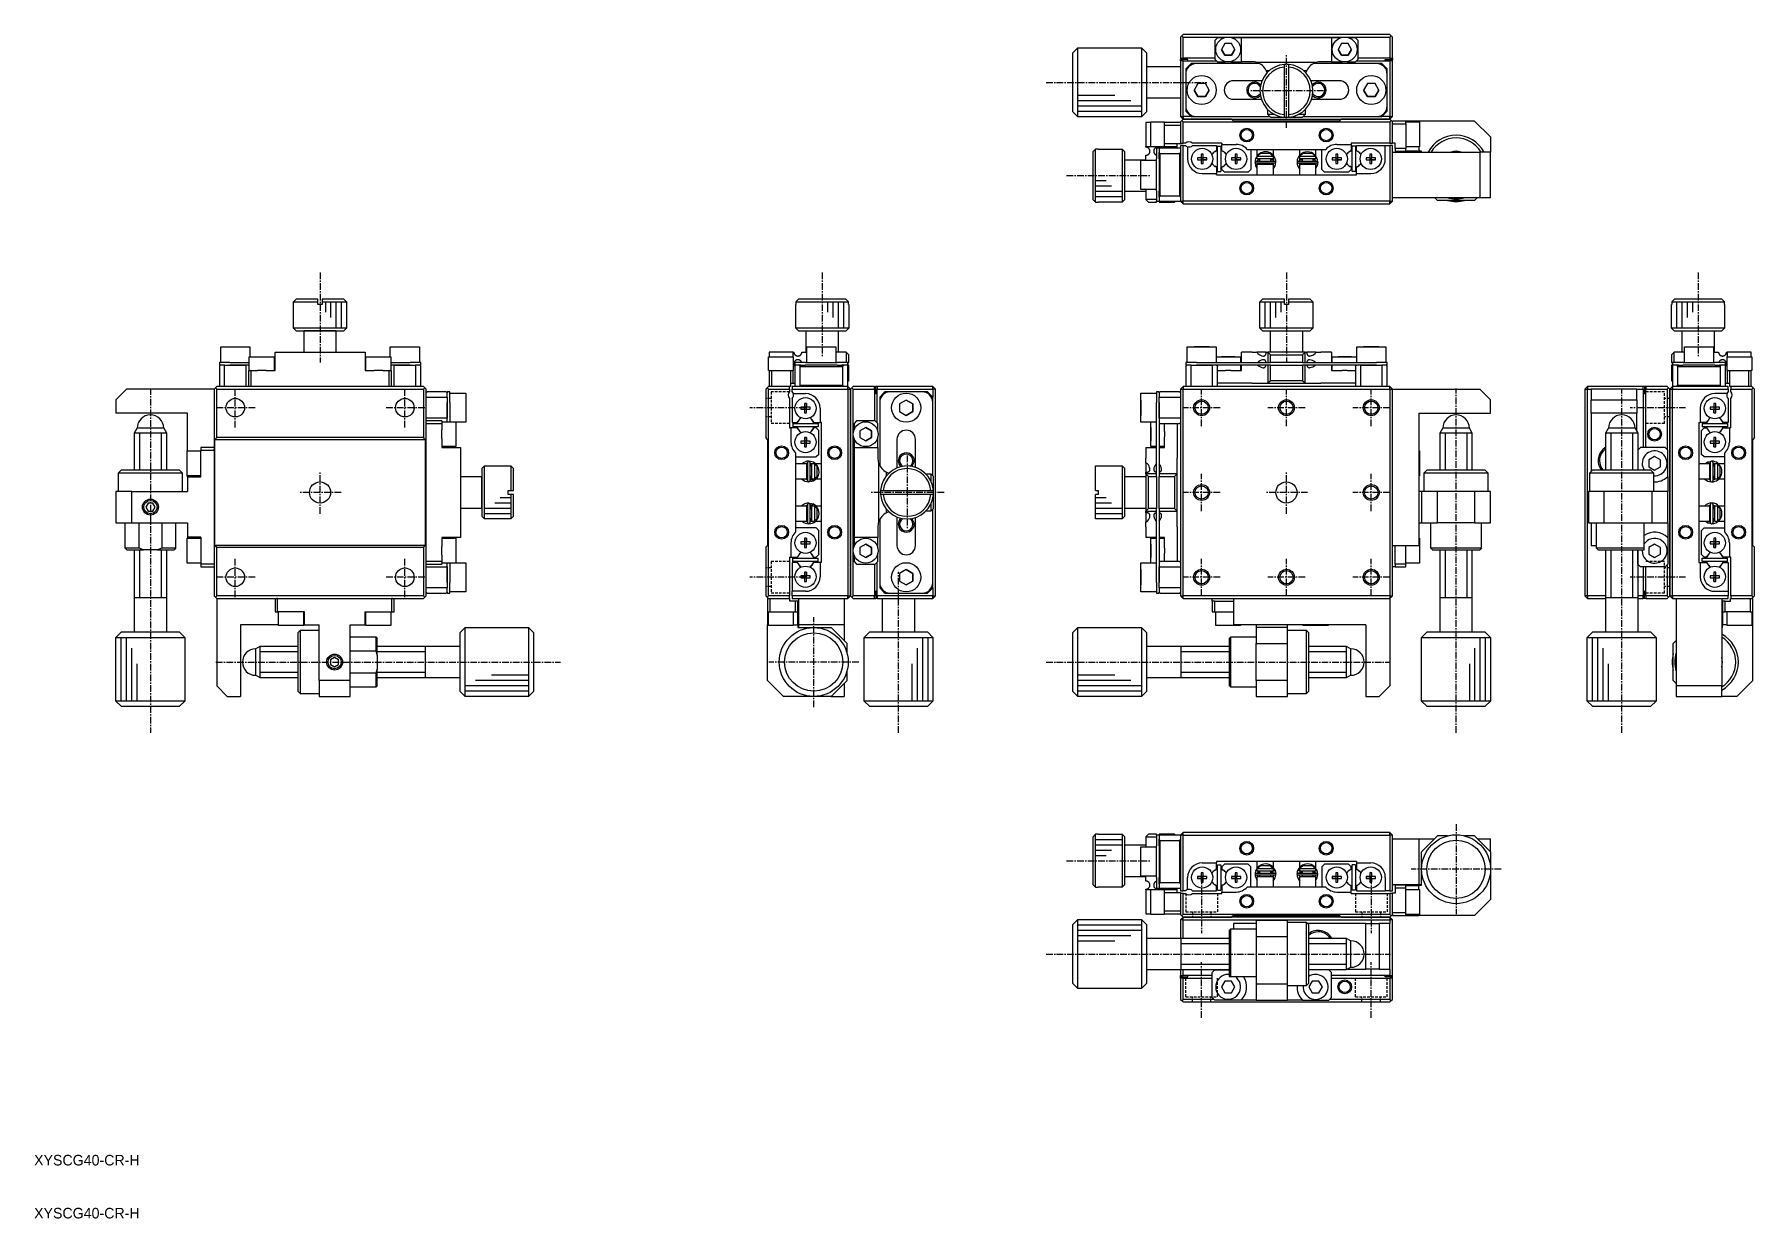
# Model space of a CAD drawing. Extents: x 10 to 335, y 10 to 233.
import ezdxf

# ---------------------------------------------------------------- set-up
doc = ezdxf.new("R2010")
doc.units = 0
doc.linetypes.add('CENTER', pattern=[2, 1.25, -0.25, 0.25, -0.25])
doc.linetypes.add('DASHED', pattern=[0.75, 0.5, -0.25])
doc.layers.get('0').update_dxf_attribs({"linetype": 'CONTINUOUS'})
doc.layers.add('CENTER', color=1, linetype='CENTER')
doc.styles.get("Standard").update_dxf_attribs({"font": 'FGP教科書体NT-M'})

msp = doc.modelspace()

# ---------------------------------------------------------------- texts
at = {"color": 7, "linetype": 'CONTINUOUS'}
for p in [(10, 20), (10, 10)]:
    msp.add_text('XYSCG40-CR-H', height=2, dxfattribs=at).set_placement(p)

# ---------------------------------------------------------------- linework, layer by layer
at = {"color": 7, "linetype": 'CONTINUOUS'}
for p, q in [((205.91, 229.9), (206.91, 230.9)), ((206.91, 224.34), (206.91, 230.9)), ((206.91, 230.9), (218.91, 230.9)), ((218.91, 230.9), (218.91, 217.9)), ((218.91, 230.9), (219.91, 229.9)), ((226.51, 233.2), (226.26, 232.95)), ((226.26, 232.95), (226.26, 228.95)), ((226.51, 233.2), (226.76, 233.45)), ((226.76, 232.95), (226.51, 233.2)), ((265.76, 233.45), (226.76, 233.45)), ((226.76, 232.95), (235.26, 232.95)), ((226.76, 228.95), (226.76, 232.95)), ((233.26, 232.8), (232.76, 232.3)), ((232.76, 232.3), (232.76, 228.8)), ((234.43, 232.8), (233.26, 232.8)), ((234.62, 231.7), (233.99, 230.6)), ((233.99, 230.6), (234.62, 229.5)), ((234.62, 229.5), (233.99, 230.6)), ((235.89, 231.7), (234.62, 231.7)), ((235.26, 232.95), (257.26, 232.95)), ((236.53, 230.6), (235.89, 231.7)), ((235.89, 229.5), (236.53, 230.6)), ((236.53, 230.6), (235.89, 229.5)), ((237.76, 232.8), (236.08, 232.8)), ((254.76, 232.8), (237.76, 232.8)), ((237.76, 228.3), (237.76, 232.8)), ((254.76, 232.8), (254.76, 228.3)), ((256.43, 232.8), (254.76, 232.8)), ((256.62, 231.7), (255.99, 230.6)), ((255.99, 230.6), (256.62, 229.5)), ((256.62, 229.5), (255.99, 230.6)), ((257.89, 231.7), (256.62, 231.7)), ((257.26, 232.95), (265.76, 232.95)), ((258.53, 230.6), (257.89, 231.7)), ((257.89, 229.5), (258.53, 230.6)), ((258.53, 230.6), (257.89, 229.5)), ((259.26, 232.8), (258.08, 232.8)), ((259.76, 232.3), (259.26, 232.8)), ((259.76, 228.8), (259.76, 232.3)), ((266.01, 233.2), (265.76, 233.45)), ((266.01, 233.2), (265.76, 232.95)), ((265.76, 232.95), (265.76, 228.95)), ((266.26, 232.95), (266.01, 233.2)), ((266.26, 228.95), (266.26, 232.95)), ((205.91, 229.9), (205.91, 224.35)), ((219.91, 218.9), (219.91, 229.9)), ((219.91, 227.4), (226.26, 227.4)), ((226.26, 228.95), (226.76, 228.95)), ((226.26, 228.95), (226.26, 228.7)), ((227.66, 228.7), (226.26, 228.7)), ((226.26, 228.45), (226.26, 228.7)), ((226.26, 228.45), (226.26, 217.95)), ((226.76, 228.45), (226.26, 228.45)), ((232.76, 228.95), (226.76, 228.95)), ((226.76, 228.45), (233.11, 228.45)), ((226.76, 217.95), (226.76, 228.45)), ((227.46, 227.15), (228.26, 227.95)), ((227.66, 228.45), (227.66, 228.7)), ((229.26, 227.95), (228.26, 227.95)), ((241.16, 227.95), (229.26, 227.95)), ((232.76, 228.8), (233.26, 228.3)), ((233.26, 228.3), (234.78, 228.3)), ((234.62, 229.5), (235.89, 229.5)), ((235.89, 229.5), (234.62, 229.5)), ((235.74, 228.3), (237.76, 228.3)), ((239.76, 228.3), (237.76, 228.3)), ((251.82, 228.15), (240.7, 228.15)), ((245.86, 227.28), (245.86, 227.78)), ((245.86, 218.32), (245.86, 227.28)), ((246.66, 227.78), (246.66, 227.28)), ((246.66, 227.28), (246.66, 218.32)), ((263.26, 227.95), (251.35, 227.95)), ((254.76, 228.3), (252.76, 228.3)), ((254.76, 228.3), (256.78, 228.3)), ((256.62, 229.5), (257.89, 229.5)), ((257.89, 229.5), (256.62, 229.5)), ((257.74, 228.3), (259.26, 228.3)), ((259.26, 228.3), (259.76, 228.8)), ((259.41, 228.45), (265.76, 228.45)), ((265.76, 228.95), (259.76, 228.95)), ((264.26, 227.95), (263.26, 227.95)), ((264.26, 227.95), (265.06, 227.15)), ((264.86, 228.7), (266.26, 228.7)), ((264.86, 228.45), (264.86, 228.7)), ((265.76, 228.95), (266.26, 228.95)), ((265.76, 228.45), (265.76, 217.95)), ((266.26, 228.45), (265.76, 228.45)), ((266.26, 228.95), (266.26, 228.7)), ((266.26, 228.45), (266.26, 228.7)), ((266.26, 217.95), (266.26, 228.45)), ((205.91, 224.35), (205.91, 218.9)), ((206.91, 217.9), (206.91, 224.34)), ((227.46, 227.15), (227.26, 226.95)), ((227.26, 226.95), (227.26, 225.95)), ((227.26, 225.95), (227.26, 219.95)), ((227.46, 226.82), (227.46, 227.15)), ((229.54, 224.2), (228.82, 222.95)), ((230.98, 224.2), (229.54, 224.2)), ((231.7, 222.95), (230.98, 224.2)), ((241.63, 224.7), (236.26, 224.7)), ((242.44, 226.65), (243.07, 226.65)), ((249.45, 226.65), (250.08, 226.65)), ((256.26, 224.7), (250.88, 224.7)), ((261.54, 224.2), (260.82, 222.95)), ((262.98, 224.2), (261.54, 224.2)), ((263.7, 222.95), (262.98, 224.2)), ((265.26, 226.95), (265.06, 227.15)), ((265.06, 227.15), (265.06, 226.82)), ((265.26, 225.95), (265.26, 226.95)), ((265.26, 219.95), (265.26, 225.95)), ((226.26, 221.4), (219.91, 221.4)), ((228.82, 222.95), (229.54, 221.7)), ((229.54, 221.7), (228.82, 222.95)), ((229.54, 221.7), (230.98, 221.7)), ((230.98, 221.7), (229.54, 221.7)), ((230.98, 221.7), (231.7, 222.95)), ((231.7, 222.95), (230.98, 221.7)), ((236.26, 221.2), (241.52, 221.2)), ((251, 221.2), (256.26, 221.2)), ((260.82, 222.95), (261.54, 221.7)), ((261.54, 221.7), (260.82, 222.95)), ((261.54, 221.7), (262.98, 221.7)), ((262.98, 221.7), (261.54, 221.7)), ((262.98, 221.7), (263.7, 222.95)), ((263.7, 222.95), (262.98, 221.7)), ((206.91, 217.9), (205.91, 218.9)), ((218.91, 217.9), (206.91, 217.9)), ((219.91, 218.9), (218.91, 217.9)), ((226.26, 217.95), (226.76, 217.45)), ((226.26, 217.95), (226.76, 217.95)), ((226.51, 217.2), (226.76, 217.45)), ((228.26, 217.95), (226.76, 217.95)), ((226.76, 217.95), (226.76, 217.45)), ((226.76, 217.45), (265.76, 217.45)), ((235.91, 217.45), (226.76, 217.45)), ((227.26, 219.95), (227.26, 218.95)), ((227.26, 218.95), (227.46, 218.75)), ((227.46, 218.75), (227.46, 219.08)), ((228.26, 217.95), (227.46, 218.75)), ((228.26, 217.95), (229.26, 217.95)), ((229.26, 217.95), (243.11, 217.95)), ((235.91, 217.45), (236.26, 217.1)), ((242.76, 218.3), (242.76, 219.23)), ((244.08, 218.3), (242.76, 218.3)), ((242.76, 218.3), (243.26, 217.8)), ((243.26, 217.8), (246.26, 217.8)), ((245.86, 217.81), (245.86, 218.32)), ((246.26, 217.8), (249.26, 217.8)), ((246.66, 218.32), (246.66, 217.81)), ((249.76, 218.3), (248.44, 218.3)), ((249.26, 217.8), (249.76, 218.3)), ((249.41, 217.95), (263.26, 217.95)), ((249.76, 219.23), (249.76, 218.3)), ((256.26, 217.1), (256.61, 217.45)), ((265.76, 217.45), (256.61, 217.45)), ((263.26, 217.95), (264.26, 217.95)), ((265.06, 218.75), (264.26, 217.95)), ((265.76, 217.95), (264.26, 217.95)), ((265.06, 219.08), (265.06, 218.75)), ((265.06, 218.75), (265.26, 218.95)), ((265.26, 218.95), (265.26, 219.95)), ((265.76, 217.95), (266.26, 217.95)), ((265.76, 217.45), (266.26, 217.95)), ((265.76, 217.45), (265.76, 217.95)), ((265.76, 217.45), (266.01, 217.2)), ((219.76, 216.8), (219.76, 212.3)), ((220.66, 216.8), (219.76, 216.8)), ((220.66, 212.25), (220.66, 216.95)), ((220.66, 216.95), (223.26, 216.95)), ((223.26, 216.95), (223.26, 216.8)), ((226.26, 216.8), (223.26, 216.8)), ((223.26, 216.3), (223.26, 216.8)), ((223.26, 216.3), (226.26, 216.3)), ((223.26, 212.8), (223.26, 216.3)), ((226.51, 217.2), (226.26, 216.95)), ((226.26, 216.95), (226.26, 212.95)), ((226.76, 216.95), (226.51, 217.2)), ((226.76, 216.95), (265.76, 216.95)), ((226.76, 212.95), (226.76, 216.95)), ((256.26, 217.1), (236.26, 217.1)), ((266.01, 217.2), (265.76, 216.95)), ((265.76, 216.95), (265.76, 212.95)), ((266.26, 216.95), (266.01, 217.2)), ((268.76, 217.1), (266.26, 217.1)), ((266.26, 217.1), (266.26, 216.95)), ((266.26, 212.95), (266.26, 216.95)), ((266.26, 216.6), (268.76, 216.6)), ((268.76, 216.6), (268.76, 217.1)), ((271.26, 217.1), (268.76, 217.1)), ((268.76, 217.03), (271.26, 217.03)), ((268.76, 216.95), (271.36, 216.95)), ((268.76, 216.6), (268.76, 211.9)), ((271.26, 217.03), (271.26, 217.1)), ((281.76, 217.1), (271.26, 217.1)), ((271.26, 217.03), (271.26, 216.95)), ((271.36, 216.95), (271.36, 212.25)), ((281.76, 217.1), (284.76, 214.1)), ((210.26, 211.78), (209.76, 211.28)), ((209.76, 211.28), (209.76, 202.32)), ((210.26, 201.81), (210.26, 211.78)), ((210.76, 211.78), (210.26, 211.78)), ((210.76, 211.8), (210.76, 211.78)), ((210.76, 211.8), (215.26, 211.8)), ((215.26, 211.8), (215.26, 201.8)), ((215.26, 211.8), (215.76, 211.3)), ((215.76, 202.3), (215.76, 211.3)), ((219.76, 212.3), (220.66, 212.3)), ((219.76, 212.15), (219.76, 212.3)), ((219.77, 212.15), (219.76, 212.15)), ((219.78, 212.15), (219.77, 212.15)), ((219.8, 212.15), (219.78, 212.15)), ((219.81, 212.15), (219.8, 212.15)), ((219.82, 212.15), (219.81, 212.15)), ((219.84, 212.14), (219.82, 212.15)), ((219.85, 212.14), (219.84, 212.14)), ((219.87, 212.14), (219.85, 212.14)), ((219.88, 212.14), (219.87, 212.14)), ((219.89, 212.14), (219.88, 212.14)), ((219.91, 212.13), (219.89, 212.14)), ((219.94, 212.13), (219.91, 212.13)), ((219.96, 212.12), (219.94, 212.13)), ((219.99, 212.11), (219.96, 212.12)), ((220.01, 212.1), (219.99, 212.11)), ((220.04, 212.1), (220.01, 212.1)), ((220.06, 212.09), (220.04, 212.1)), ((220.1, 212.07), (220.06, 212.09)), ((220.14, 212.05), (220.1, 212.07)), ((220.18, 212.02), (220.14, 212.05)), ((220.22, 211.99), (220.18, 212.02)), ((220.26, 211.96), (220.22, 211.99)), ((220.3, 211.92), (220.26, 211.96)), ((220.33, 211.89), (220.3, 211.92)), ((220.36, 211.85), (220.33, 211.89)), ((220.34, 210.93), (220.37, 210.96)), ((220.39, 211.81), (220.36, 211.85)), ((220.37, 210.96), (220.39, 210.99)), ((220.41, 211.76), (220.39, 211.81)), ((220.39, 210.99), (220.41, 211.02)), ((220.44, 211.72), (220.41, 211.76)), ((220.41, 211.02), (220.42, 211.05)), ((220.42, 211.05), (220.44, 211.08)), ((220.46, 211.67), (220.44, 211.72)), ((220.44, 211.08), (220.45, 211.12)), ((220.45, 211.12), (220.47, 211.15)), ((220.48, 211.61), (220.46, 211.67)), ((220.47, 211.15), (220.48, 211.18)), ((220.49, 211.56), (220.48, 211.61)), ((220.48, 211.18), (220.49, 211.22)), ((220.5, 211.52), (220.49, 211.56)), ((220.49, 211.25), (220.5, 211.3)), ((220.49, 211.22), (220.49, 211.25)), ((220.5, 211.48), (220.5, 211.52)), ((220.51, 211.43), (220.5, 211.48)), ((220.5, 211.3), (220.51, 211.34)), ((220.51, 211.39), (220.51, 211.43)), ((220.51, 211.34), (220.51, 211.39)), ((223.26, 212.25), (220.66, 212.25)), ((221.22, 211.51), (221.21, 211.46)), ((221.21, 211.46), (221.21, 211.41)), ((221.21, 211.41), (221.21, 211.36)), ((221.21, 211.36), (221.21, 211.31)), ((221.21, 211.31), (221.22, 211.26)), ((221.24, 211.6), (221.22, 211.55)), ((221.22, 211.55), (221.22, 211.51)), ((221.22, 211.26), (221.23, 211.22)), ((221.23, 211.22), (221.24, 211.18)), ((221.25, 211.64), (221.24, 211.6)), ((221.24, 211.18), (221.25, 211.14)), ((221.27, 211.69), (221.25, 211.64)), ((221.25, 211.14), (221.27, 211.11)), ((221.29, 211.73), (221.27, 211.69)), ((221.27, 211.11), (221.28, 211.08)), ((221.28, 211.08), (221.3, 211.05)), ((221.31, 211.78), (221.29, 211.73)), ((221.3, 211.05), (221.31, 211.02)), ((221.35, 211.83), (221.31, 211.78)), ((221.31, 211.02), (221.33, 210.99)), ((221.33, 210.99), (221.34, 210.97)), ((221.34, 210.97), (221.36, 210.95)), ((221.38, 211.88), (221.35, 211.83)), ((221.36, 210.95), (221.38, 210.92)), ((221.42, 211.92), (221.38, 211.88)), ((221.45, 211.95), (221.42, 211.92)), ((221.49, 211.99), (221.45, 211.95)), ((221.54, 212.02), (221.49, 211.99)), ((221.58, 212.05), (221.54, 212.02)), ((221.63, 212.07), (221.58, 212.05)), ((221.66, 212.08), (221.63, 212.07)), ((221.68, 212.09), (221.66, 212.08)), ((221.7, 212.1), (221.68, 212.09)), ((221.73, 212.11), (221.7, 212.1)), ((221.76, 212.12), (221.73, 212.11)), ((221.78, 212.13), (221.76, 212.12)), ((222.26, 211.95), (221.76, 211.95)), ((221.76, 211.95), (221.76, 209.95)), ((221.8, 212.13), (221.78, 212.13)), ((221.82, 212.13), (221.8, 212.13)), ((221.83, 212.14), (221.82, 212.13)), ((221.84, 212.14), (221.83, 212.14)), ((221.86, 212.14), (221.84, 212.14)), ((221.87, 212.14), (221.86, 212.14)), ((221.88, 212.14), (221.87, 212.14)), ((221.89, 212.15), (221.88, 212.14)), ((221.9, 212.15), (221.89, 212.15)), ((221.91, 212.15), (221.9, 212.15)), ((221.93, 212.15), (221.91, 212.15)), ((221.94, 212.15), (221.93, 212.15)), ((221.95, 212.15), (221.94, 212.15)), ((221.96, 212.15), (221.95, 212.15)), ((221.97, 212.15), (221.96, 212.15)), ((221.98, 212.15), (221.97, 212.15)), ((221.99, 212.15), (221.98, 212.15)), ((222, 212.15), (221.99, 212.15)), ((222.01, 212.15), (222, 212.15)), ((222.02, 212.15), (222.01, 212.15)), ((222.04, 212.14), (222.02, 212.15)), ((222.05, 212.14), (222.04, 212.14)), ((222.07, 212.14), (222.05, 212.14)), ((222.08, 212.14), (222.07, 212.14)), ((222.1, 212.14), (222.08, 212.14)), ((222.11, 212.13), (222.1, 212.14)), ((222.13, 212.13), (222.11, 212.13)), ((222.14, 212.13), (222.13, 212.13)), ((222.17, 212.12), (222.14, 212.13)), ((222.2, 212.11), (222.17, 212.12)), ((222.22, 212.1), (222.2, 212.11)), ((222.25, 212.09), (222.22, 212.1)), ((222.27, 212.08), (222.25, 212.09)), ((226.26, 211.95), (222.26, 211.95)), ((222.26, 211.95), (222.26, 211.15)), ((222.46, 210.95), (222.26, 211.15)), ((222.26, 211.15), (222.26, 210.82)), ((222.26, 210.82), (222.26, 211.15)), ((222.32, 212.06), (222.27, 212.08)), ((222.36, 212.03), (222.32, 212.06)), ((222.4, 212.01), (222.36, 212.03)), ((222.44, 211.98), (222.4, 212.01)), ((222.47, 211.95), (222.44, 211.98)), ((222.46, 202.95), (222.46, 210.95)), ((222.46, 210.95), (226.06, 210.95)), ((225.66, 212.8), (223.26, 212.8)), ((223.26, 212.3), (223.26, 212.8)), ((223.26, 212.3), (223.26, 212.25)), ((223.26, 212.3), (225.66, 212.3)), ((226.26, 212.8), (225.66, 212.8)), ((225.66, 212.3), (225.66, 212.8)), ((225.66, 211.95), (225.66, 212.3)), ((226.26, 211.15), (226.06, 210.95)), ((226.06, 210.95), (226.06, 202.95)), ((226.26, 212.95), (226.26, 212.8)), ((226.26, 212.95), (226.76, 212.95)), ((226.26, 212.45), (226.26, 201.95)), ((226.76, 212.45), (226.26, 212.45)), ((227.2, 212.95), (226.76, 212.95)), ((226.76, 212.45), (227.2, 212.45)), ((226.76, 201.95), (226.76, 212.45)), ((227.61, 212.23), (227.61, 209.95)), ((234.06, 212.95), (228.52, 212.95)), ((228.52, 212.45), (233.06, 212.45)), ((232.8, 211.35), (233.06, 211.5)), ((233.06, 212.45), (233.06, 211.5)), ((233.26, 207.55), (233.26, 212.35)), ((233.26, 212.35), (233.86, 212.35)), ((233.86, 212.35), (233.86, 207.55)), ((234.06, 212.95), (234.06, 212.7)), ((234.06, 212.7), (236.76, 212.7)), ((234.06, 211.5), (234.06, 212.7)), ((234.32, 211.35), (234.06, 211.5)), ((238.84, 211.75), (253.68, 211.75)), ((239.56, 211.75), (239.56, 207.95)), ((240.76, 210.53), (240.76, 211.75)), ((241.34, 210.95), (240.81, 210.45)), ((243.18, 210.95), (241.34, 210.95)), ((243.7, 210.45), (243.18, 210.95)), ((243.76, 211.75), (243.76, 210.64)), ((248.76, 210.64), (248.76, 211.75)), ((249.34, 210.95), (248.81, 210.45)), ((251.18, 210.95), (249.34, 210.95)), ((251.7, 210.45), (251.18, 210.95)), ((251.76, 211.75), (251.76, 210.53)), ((252.96, 207.95), (252.96, 211.75)), ((255.76, 212.7), (258.46, 212.7)), ((258.2, 211.35), (258.46, 211.5)), ((258.46, 212.95), (258.46, 212.7)), ((265.76, 212.95), (258.46, 212.95)), ((258.46, 212.7), (258.46, 211.5)), ((259.26, 212.35), (258.66, 212.35)), ((258.66, 207.55), (258.66, 212.35)), ((259.26, 212.35), (259.26, 207.55)), ((259.46, 211.5), (259.46, 212.45)), ((259.46, 212.45), (264.91, 212.45)), ((259.72, 211.35), (259.46, 211.5)), ((264.91, 212.45), (265.76, 212.45)), ((264.91, 209.95), (264.91, 212.45)), ((265.76, 212.95), (266.26, 212.95)), ((265.76, 212.45), (265.76, 201.95)), ((266.26, 212.45), (265.76, 212.45)), ((266.26, 212.9), (266.26, 212.95)), ((266.76, 212.9), (266.26, 212.9)), ((266.26, 211.25), (266.26, 212.45)), ((266.26, 202.65), (266.26, 211.25)), ((266.26, 211.25), (282.76, 211.25)), ((266.26, 202.65), (266.26, 211.25)), ((266.76, 211.9), (266.76, 212.9)), ((268.76, 211.9), (266.76, 211.9)), ((266.76, 211.9), (266.76, 211.4)), ((266.76, 211.4), (268.76, 211.4)), ((271.36, 212.25), (268.76, 212.25)), ((268.76, 211.4), (268.76, 211.9)), ((271.26, 211.44), (268.76, 211.44)), ((268.76, 211.4), (271.26, 211.4)), ((271.26, 212.25), (271.26, 211.44)), ((271.26, 211.4), (271.26, 211.44)), ((271.76, 211.4), (271.26, 211.4)), ((271.76, 211.25), (271.76, 211.4)), ((284.76, 211.25), (282.76, 211.25)), ((282.76, 211.25), (282.76, 202.65)), ((284.76, 214.1), (284.76, 211.25)), ((284.76, 202.65), (284.76, 211.25)), ((215.76, 209.8), (219.76, 209.8)), ((218.76, 204.2), (218.76, 209.7)), ((218.76, 209.7), (221.76, 209.7)), ((219.76, 210.65), (219.79, 210.65)), ((219.76, 209.7), (219.76, 210.65)), ((219.79, 210.65), (219.82, 210.65)), ((219.82, 210.65), (219.84, 210.65)), ((219.84, 210.65), (219.87, 210.66)), ((219.87, 210.66), (219.9, 210.66)), ((219.9, 210.66), (219.93, 210.67)), ((219.93, 210.67), (219.96, 210.68)), ((219.96, 210.68), (219.98, 210.68)), ((219.98, 210.68), (220.01, 210.69)), ((220.01, 210.69), (220.04, 210.7)), ((220.04, 210.7), (220.06, 210.71)), ((220.06, 210.71), (220.09, 210.72)), ((220.09, 210.72), (220.11, 210.74)), ((220.11, 210.74), (220.14, 210.75)), ((220.14, 210.75), (220.16, 210.77)), ((220.16, 210.77), (220.18, 210.78)), ((220.18, 210.78), (220.21, 210.8)), ((220.21, 210.8), (220.24, 210.83)), ((220.24, 210.83), (220.27, 210.85)), ((220.27, 210.85), (220.3, 210.87)), ((220.3, 210.87), (220.32, 210.9)), ((220.32, 210.9), (220.34, 210.93)), ((221.38, 210.92), (221.4, 210.9)), ((221.4, 210.9), (221.42, 210.88)), ((221.42, 210.88), (221.44, 210.86)), ((221.44, 210.86), (221.47, 210.83)), ((221.47, 210.83), (221.49, 210.81)), ((221.49, 210.81), (221.51, 210.79)), ((221.51, 210.79), (221.54, 210.78)), ((221.54, 210.78), (221.57, 210.76)), ((221.57, 210.76), (221.59, 210.74)), ((221.59, 210.74), (221.62, 210.73)), ((221.62, 210.73), (221.65, 210.71)), ((221.65, 210.71), (221.68, 210.7)), ((221.68, 210.7), (221.71, 210.69)), ((221.71, 210.69), (221.73, 210.68)), ((221.73, 210.68), (221.76, 210.68)), ((221.76, 203.95), (221.76, 209.95)), ((222.26, 209.95), (222.26, 210.82)), ((222.26, 209.95), (222.26, 203.95)), ((229.47, 210.13), (229.47, 209.77)), ((230.18, 210.13), (229.47, 210.13)), ((229.47, 209.77), (230.18, 209.77)), ((229.47, 209.77), (230.18, 209.77)), ((230.18, 210.83), (230.18, 210.13)), ((230.54, 210.83), (230.18, 210.83)), ((230.19, 210.12), (230.18, 210.13)), ((230.19, 209.78), (230.18, 209.77)), ((230.18, 209.77), (230.18, 209.06)), ((230.18, 209.06), (230.54, 209.06)), ((230.53, 210.12), (230.19, 210.12)), ((230.19, 210.12), (230.19, 209.78)), ((230.19, 209.78), (230.53, 209.78)), ((230.53, 210.12), (230.54, 210.13)), ((230.53, 209.78), (230.53, 210.12)), ((230.53, 209.78), (230.54, 209.77)), ((230.54, 210.13), (230.54, 210.83)), ((231.25, 210.13), (230.54, 210.13)), ((230.54, 209.77), (231.25, 209.77)), ((230.54, 209.06), (230.54, 209.77)), ((231.25, 209.77), (230.54, 209.77)), ((231.25, 209.77), (231.25, 210.13)), ((233.06, 208.4), (232.8, 208.55)), ((233.06, 208.4), (233.06, 207.2)), ((234.06, 208.4), (234.32, 208.55)), ((234.06, 207.95), (234.06, 208.4)), ((234.56, 207.45), (234.06, 207.95)), ((235.87, 210.13), (235.87, 209.77)), ((236.58, 210.13), (235.87, 210.13)), ((235.87, 209.77), (236.58, 209.77)), ((235.87, 209.77), (236.58, 209.77)), ((236.58, 210.83), (236.58, 210.13)), ((236.94, 210.83), (236.58, 210.83)), ((236.59, 210.12), (236.58, 210.13)), ((236.59, 209.78), (236.58, 209.77)), ((236.58, 209.77), (236.58, 209.06)), ((236.58, 209.06), (236.94, 209.06)), ((236.93, 210.12), (236.59, 210.12)), ((236.59, 210.12), (236.59, 209.78)), ((236.59, 209.78), (236.93, 209.78)), ((236.93, 210.12), (236.94, 210.13)), ((236.93, 209.78), (236.93, 210.12)), ((236.93, 209.78), (236.94, 209.77)), ((236.94, 210.13), (236.94, 210.83)), ((237.65, 210.13), (236.94, 210.13)), ((236.94, 209.77), (237.65, 209.77)), ((236.94, 209.06), (236.94, 209.77)), ((237.65, 209.77), (236.94, 209.77)), ((237.65, 209.77), (237.65, 210.13)), ((239.56, 207.95), (239.06, 207.45)), ((240.52, 208.57), (240.36, 209.32)), ((240.46, 208.95), (240.47, 208.98)), ((240.46, 208.91), (240.46, 208.95)), ((240.46, 208.88), (240.46, 208.91)), ((240.46, 208.84), (240.46, 208.88)), ((240.46, 208.81), (240.46, 208.84)), ((240.46, 208.78), (240.46, 208.81)), ((240.46, 208.74), (240.46, 208.78)), ((240.47, 208.71), (240.46, 208.74)), ((240.47, 208.98), (240.48, 209.02)), ((240.48, 208.67), (240.47, 208.71)), ((240.48, 209.02), (240.49, 209.05)), ((240.49, 208.64), (240.48, 208.67)), ((240.49, 209.05), (240.5, 209.08)), ((240.5, 208.61), (240.49, 208.64)), ((240.5, 209.08), (240.51, 209.11)), ((240.51, 208.58), (240.5, 208.61)), ((240.51, 209.11), (240.52, 209.14)), ((240.51, 208.58), (240.51, 208.58)), ((240.51, 208.58), (240.51, 208.58)), ((240.51, 208.58), (240.52, 208.57)), ((240.76, 208.16), (240.51, 208.58)), ((240.52, 208.57), (240.76, 208.64)), ((240.52, 208.57), (240.52, 208.57)), ((240.52, 208.57), (240.53, 208.57)), ((240.53, 208.57), (240.54, 208.58)), ((240.53, 208.57), (240.53, 208.57)), ((240.54, 208.58), (240.55, 208.58)), ((240.55, 208.58), (240.56, 208.58)), ((240.56, 209.54), (244.06, 209.54)), ((244.06, 209.14), (240.56, 209.14)), ((240.56, 208.58), (240.57, 208.58)), ((240.57, 208.58), (240.58, 208.58)), ((240.58, 208.58), (240.59, 208.59)), ((240.59, 208.59), (240.6, 208.59)), ((240.6, 208.59), (240.62, 208.6)), ((240.62, 208.6), (240.63, 208.6)), ((240.63, 208.6), (240.64, 208.6)), ((240.64, 208.6), (240.66, 208.61)), ((240.66, 208.61), (240.67, 208.62)), ((240.67, 208.62), (240.69, 208.62)), ((240.69, 208.62), (240.7, 208.63)), ((240.7, 208.63), (240.72, 208.63)), ((240.72, 208.63), (240.73, 208.64)), ((240.73, 208.64), (240.74, 208.65)), ((240.74, 208.65), (240.76, 208.65)), ((240.76, 210.45), (240.81, 210.45)), ((240.76, 209.95), (240.76, 210.45)), ((243.76, 209.95), (240.76, 209.95)), ((240.76, 208.95), (243.76, 208.95)), ((240.76, 206.95), (240.76, 208.95)), ((240.88, 209.95), (240.77, 209.54)), ((240.81, 210.45), (243.7, 210.45)), ((241.26, 209.75), (240.81, 209.75)), ((240.88, 208.96), (240.87, 208.95)), ((240.89, 208.99), (240.88, 208.97)), ((240.88, 208.97), (240.88, 208.96)), ((240.9, 209), (240.89, 208.99)), ((240.91, 209.01), (240.9, 209)), ((240.92, 209.02), (240.91, 209.01)), ((240.93, 209.05), (240.92, 209.03)), ((240.92, 209.03), (240.92, 209.02)), ((240.94, 209.06), (240.93, 209.05)), ((240.96, 209.07), (240.94, 209.06)), ((240.97, 209.08), (240.96, 209.07)), ((240.98, 209.08), (240.97, 209.08)), ((240.99, 209.09), (240.98, 209.08)), ((241, 209.1), (240.99, 209.09)), ((241.02, 209.11), (241, 209.1)), ((241.03, 209.11), (241.02, 209.11)), ((241.04, 209.12), (241.03, 209.11)), ((241.06, 209.13), (241.04, 209.12)), ((241.07, 209.13), (241.06, 209.13)), ((241.08, 209.13), (241.07, 209.13)), ((241.1, 209.14), (241.08, 209.13)), ((241.11, 209.14), (241.1, 209.14)), ((241.13, 209.14), (241.11, 209.14)), ((241.14, 209.14), (241.13, 209.14)), ((241.16, 209.14), (241.14, 209.14)), ((241.26, 209.54), (241.26, 209.95)), ((241.26, 208.95), (241.26, 209.14)), ((243.26, 209.95), (243.26, 209.54)), ((243.76, 209.75), (243.26, 209.75)), ((243.26, 209.14), (243.26, 208.95)), ((243.46, 209.14), (243.45, 209.14)), ((243.47, 209.14), (243.46, 209.14)), ((243.49, 209.14), (243.47, 209.14)), ((243.5, 209.14), (243.49, 209.14)), ((243.52, 209.14), (243.5, 209.14)), ((243.53, 209.13), (243.52, 209.14)), ((243.55, 209.13), (243.53, 209.13)), ((243.56, 209.12), (243.55, 209.13)), ((243.57, 209.12), (243.56, 209.12)), ((243.59, 209.11), (243.57, 209.12)), ((243.6, 209.1), (243.59, 209.11)), ((243.61, 209.1), (243.6, 209.1)), ((243.63, 209.09), (243.61, 209.1)), ((243.64, 209.08), (243.63, 209.09)), ((243.65, 209.07), (243.64, 209.08)), ((243.66, 209.06), (243.65, 209.07)), ((243.67, 209.05), (243.66, 209.06)), ((243.68, 209.04), (243.67, 209.05)), ((243.69, 209.03), (243.68, 209.04)), ((243.7, 209.02), (243.69, 209.03)), ((243.7, 210.45), (243.76, 210.45)), ((243.71, 209), (243.7, 209.02)), ((243.72, 208.99), (243.71, 209)), ((243.72, 208.98), (243.72, 208.99)), ((243.73, 208.97), (243.72, 208.98)), ((243.84, 209.54), (243.73, 209.95)), ((243.74, 208.95), (243.73, 208.97)), ((243.74, 208.95), (243.74, 208.95)), ((243.76, 210.45), (243.76, 209.95)), ((243.76, 209.88), (243.76, 209.88)), ((243.76, 209.88), (243.76, 209.75)), ((243.76, 208.95), (243.76, 206.95)), ((243.76, 208.8), (243.8, 208.91)), ((243.8, 208.91), (243.84, 209.14)), ((244.12, 208.63), (244.1, 208.58)), ((244.1, 208.58), (244.1, 208.58)), ((244.1, 208.58), (244.1, 208.58)), ((244.1, 208.58), (244.1, 208.58)), ((244.1, 208.58), (244.1, 208.58)), ((244.12, 208.64), (244.12, 208.64)), ((244.12, 208.64), (244.12, 208.63)), ((244.12, 208.63), (244.12, 208.63)), ((244.12, 208.63), (244.12, 208.63)), ((244.12, 208.63), (244.12, 208.63)), ((248.4, 208.64), (248.39, 208.64)), ((248.4, 208.63), (248.4, 208.64)), ((248.4, 208.64), (248.4, 208.64)), ((248.4, 208.64), (248.4, 208.64)), ((248.4, 208.64), (248.4, 208.64)), ((248.42, 208.58), (248.4, 208.63)), ((248.4, 208.63), (248.4, 208.63)), ((248.4, 208.63), (248.4, 208.63)), ((248.4, 208.63), (248.4, 208.63)), ((248.4, 208.63), (248.4, 208.63)), ((248.4, 208.63), (248.4, 208.63)), ((248.42, 208.58), (248.42, 208.58)), ((248.42, 208.58), (248.42, 208.58)), ((248.42, 208.58), (248.42, 208.58)), ((248.46, 209.54), (251.96, 209.54)), ((251.96, 209.14), (248.46, 209.14)), ((248.78, 209.95), (248.67, 209.54)), ((248.67, 209.14), (248.72, 208.91)), ((248.72, 208.91), (248.76, 208.8)), ((248.76, 210.64), (248.76, 210.64)), ((248.76, 210.45), (248.81, 210.45)), ((248.76, 209.95), (248.76, 210.45)), ((251.76, 209.95), (248.76, 209.95)), ((248.76, 209.75), (248.76, 209.88)), ((249.26, 209.75), (248.76, 209.75)), ((248.76, 208.95), (251.76, 208.95)), ((248.76, 206.95), (248.76, 208.95)), ((248.79, 208.97), (248.78, 208.96)), ((248.78, 208.96), (248.78, 208.95)), ((248.8, 208.99), (248.79, 208.97)), ((248.81, 209.01), (248.8, 209)), ((248.8, 209), (248.8, 208.99)), ((248.81, 210.45), (251.7, 210.45)), ((248.82, 209.02), (248.81, 209.01)), ((248.83, 209.03), (248.82, 209.02)), ((248.84, 209.05), (248.83, 209.03)), ((248.85, 209.06), (248.84, 209.05)), ((248.86, 209.07), (248.85, 209.06)), ((248.87, 209.08), (248.86, 209.07)), ((248.88, 209.08), (248.87, 209.08)), ((248.9, 209.09), (248.88, 209.08)), ((248.91, 209.1), (248.9, 209.09)), ((248.92, 209.11), (248.91, 209.1)), ((248.94, 209.11), (248.92, 209.11)), ((248.95, 209.12), (248.94, 209.11)), ((248.96, 209.13), (248.95, 209.12)), ((248.98, 209.13), (248.96, 209.13)), ((248.99, 209.13), (248.98, 209.13)), ((249, 209.14), (248.99, 209.13)), ((249.02, 209.14), (249, 209.14)), ((249.03, 209.14), (249.02, 209.14)), ((249.05, 209.14), (249.03, 209.14)), ((249.06, 209.14), (249.05, 209.14)), ((249.26, 209.54), (249.26, 209.95)), ((249.26, 208.95), (249.26, 209.14)), ((251.26, 209.95), (251.26, 209.54)), ((251.71, 209.75), (251.26, 209.75)), ((251.26, 209.14), (251.26, 208.95)), ((251.37, 209.14), (251.36, 209.14)), ((251.38, 209.14), (251.37, 209.14)), ((251.4, 209.14), (251.38, 209.14)), ((251.41, 209.14), (251.4, 209.14)), ((251.42, 209.14), (251.41, 209.14)), ((251.44, 209.13), (251.42, 209.14)), ((251.45, 209.13), (251.44, 209.13)), ((251.47, 209.12), (251.45, 209.13)), ((251.48, 209.12), (251.47, 209.12)), ((251.49, 209.11), (251.48, 209.12)), ((251.51, 209.1), (251.49, 209.11)), ((251.52, 209.1), (251.51, 209.1)), ((251.53, 209.09), (251.52, 209.1)), ((251.54, 209.08), (251.53, 209.09)), ((251.56, 209.07), (251.54, 209.08)), ((251.57, 209.06), (251.56, 209.07)), ((251.58, 209.05), (251.57, 209.06)), ((251.59, 209.04), (251.58, 209.05)), ((251.6, 209.03), (251.59, 209.04)), ((251.61, 209.02), (251.6, 209.03)), ((251.61, 209), (251.61, 209.02)), ((251.62, 208.99), (251.61, 209)), ((251.63, 208.98), (251.62, 208.99)), ((251.64, 208.97), (251.63, 208.98)), ((251.75, 209.54), (251.64, 209.95)), ((251.64, 208.95), (251.64, 208.97)), ((251.64, 208.95), (251.64, 208.95)), ((251.7, 210.45), (251.76, 210.45)), ((251.76, 210.53), (251.76, 210.53)), ((251.76, 210.45), (251.76, 209.95)), ((251.76, 208.95), (251.76, 206.95)), ((251.77, 208.65), (251.76, 208.65)), ((252, 208.57), (251.76, 208.64)), ((252.01, 208.58), (251.76, 208.16)), ((251.79, 208.64), (251.77, 208.65)), ((251.8, 208.63), (251.79, 208.64)), ((251.82, 208.63), (251.8, 208.63)), ((251.83, 208.62), (251.82, 208.63)), ((251.85, 208.62), (251.83, 208.62)), ((251.86, 208.61), (251.85, 208.62)), ((251.87, 208.6), (251.86, 208.61)), ((251.89, 208.6), (251.87, 208.6)), ((251.9, 208.6), (251.89, 208.6)), ((251.91, 208.59), (251.9, 208.6)), ((251.93, 208.59), (251.91, 208.59)), ((251.94, 208.58), (251.93, 208.59)), ((251.95, 208.58), (251.94, 208.58)), ((251.96, 208.58), (251.95, 208.58)), ((251.97, 208.58), (251.96, 208.58)), ((251.98, 208.58), (251.97, 208.58)), ((251.99, 208.57), (251.98, 208.58)), ((251.99, 209.14), (252, 209.13)), ((252, 208.57), (251.99, 208.57)), ((251.99, 208.57), (251.99, 208.57)), ((252, 209.13), (252.01, 209.1)), ((252.01, 208.58), (252, 208.58)), ((252, 208.58), (252, 208.57)), ((252, 208.57), (252, 208.57)), ((252.01, 209.1), (252.02, 209.07)), ((252.03, 208.63), (252.01, 208.6)), ((252.01, 208.6), (252.01, 208.58)), ((252.01, 208.58), (252.01, 208.58)), ((252.02, 209.07), (252.04, 209.04)), ((252.16, 209.32), (252.03, 208.63)), ((252.04, 208.66), (252.03, 208.63)), ((252.04, 209.04), (252.04, 209)), ((252.04, 209), (252.05, 208.97)), ((252.05, 208.73), (252.04, 208.69)), ((252.04, 208.69), (252.04, 208.66)), ((252.05, 208.97), (252.06, 208.93)), ((252.06, 208.76), (252.05, 208.73)), ((252.06, 208.93), (252.06, 208.9)), ((252.06, 208.9), (252.06, 208.87)), ((252.06, 208.87), (252.06, 208.83)), ((252.06, 208.83), (252.06, 208.8)), ((252.06, 208.8), (252.06, 208.76)), ((253.46, 207.45), (252.96, 207.95)), ((254.87, 210.13), (254.87, 209.77)), ((255.58, 210.13), (254.87, 210.13)), ((254.87, 209.77), (255.58, 209.77)), ((254.87, 209.77), (255.58, 209.77)), ((255.58, 210.83), (255.58, 210.13)), ((255.94, 210.83), (255.58, 210.83)), ((255.59, 210.12), (255.58, 210.13)), ((255.59, 209.78), (255.58, 209.77)), ((255.58, 209.77), (255.58, 209.06)), ((255.58, 209.06), (255.94, 209.06)), ((255.93, 210.12), (255.59, 210.12)), ((255.59, 210.12), (255.59, 209.78)), ((255.59, 209.78), (255.93, 209.78)), ((255.93, 210.12), (255.94, 210.13)), ((255.93, 209.78), (255.93, 210.12)), ((255.93, 209.78), (255.94, 209.77)), ((255.94, 210.13), (255.94, 210.83)), ((256.65, 210.13), (255.94, 210.13)), ((255.94, 209.77), (256.65, 209.77)), ((255.94, 209.06), (255.94, 209.77)), ((256.65, 209.77), (255.94, 209.77)), ((256.65, 209.77), (256.65, 210.13)), ((258.46, 207.95), (257.96, 207.45)), ((258.46, 208.4), (258.2, 208.55)), ((258.46, 208.4), (258.46, 207.95)), ((259.46, 208.4), (259.72, 208.55)), ((259.46, 207.2), (259.46, 208.4)), ((261.27, 210.13), (261.27, 209.77)), ((261.98, 210.13), (261.27, 210.13)), ((261.27, 209.77), (261.98, 209.77)), ((261.27, 209.77), (261.98, 209.77)), ((261.98, 210.83), (261.98, 210.13)), ((262.34, 210.83), (261.98, 210.83)), ((261.99, 210.12), (261.98, 210.13)), ((261.99, 209.78), (261.98, 209.77)), ((261.98, 209.77), (261.98, 209.06)), ((261.98, 209.06), (262.34, 209.06)), ((262.33, 210.12), (261.99, 210.12)), ((261.99, 210.12), (261.99, 209.78)), ((261.99, 209.78), (262.33, 209.78)), ((262.33, 210.12), (262.34, 210.13)), ((262.33, 209.78), (262.33, 210.12)), ((262.33, 209.78), (262.34, 209.77)), ((262.34, 210.13), (262.34, 210.83)), ((263.05, 210.13), (262.34, 210.13)), ((262.34, 209.77), (263.05, 209.77)), ((262.34, 209.06), (262.34, 209.77)), ((263.05, 209.77), (262.34, 209.77)), ((263.05, 209.77), (263.05, 210.13)), ((230.36, 207.2), (233.06, 207.2)), ((233.06, 206.95), (233.06, 207.2)), ((233.06, 206.95), (259.46, 206.95)), ((233.26, 207.55), (233.86, 207.55)), ((239.06, 207.45), (234.56, 207.45)), ((257.96, 207.45), (253.46, 207.45)), ((259.26, 207.55), (258.66, 207.55)), ((259.46, 207.2), (262.16, 207.2)), ((259.46, 206.95), (259.46, 207.2)), ((209.76, 202.32), (210.26, 201.81)), ((210.26, 201.81), (210.76, 201.81)), ((210.76, 201.81), (210.76, 201.8)), ((215.26, 201.8), (210.76, 201.8)), ((215.76, 202.3), (215.26, 201.8)), ((219.76, 203.8), (215.76, 203.8)), ((221.76, 204.2), (218.76, 204.2)), ((219.76, 204.2), (219.76, 202.3)), ((221.76, 202.3), (219.76, 202.3)), ((220.26, 201.8), (219.76, 202.3)), ((220.26, 201.8), (221.76, 201.8)), ((221.76, 203.95), (221.76, 201.95)), ((221.76, 201.95), (222.26, 201.95)), ((221.76, 201.8), (221.76, 201.95)), ((222.26, 203.08), (222.26, 203.95)), ((222.26, 203.08), (222.26, 202.75)), ((222.26, 202.75), (222.26, 203.08)), ((222.26, 202.75), (222.46, 202.95)), ((222.26, 202.75), (222.26, 201.95)), ((222.26, 201.95), (226.26, 201.95)), ((222.26, 201.95), (222.26, 201.8)), ((222.26, 201.8), (225.16, 201.8)), ((226.06, 202.95), (222.46, 202.95)), ((225.31, 201.95), (225.16, 201.8)), ((226.06, 202.95), (226.26, 202.75)), ((226.26, 201.95), (226.76, 201.95)), ((226.76, 201.45), (226.26, 201.95)), ((265.76, 201.95), (226.76, 201.95)), ((226.76, 201.45), (226.76, 201.95)), ((226.76, 201.45), (265.76, 201.45)), ((265.76, 201.45), (265.76, 201.95)), ((265.76, 201.95), (266.26, 201.95)), ((265.76, 201.45), (266.26, 201.95)), ((266.26, 202.65), (282.76, 202.65)), ((266.26, 201.95), (266.26, 202.65)), ((274.76, 202.1), (274.21, 202.65)), ((281.76, 202.1), (274.76, 202.1)), ((282.31, 202.65), (281.76, 202.1)), ((282.76, 202.65), (284.76, 202.65)), ((58.95, 183), (59.45, 183.5)), ((58.95, 183), (63.55, 183)), ((58.95, 178), (58.95, 183)), ((63.55, 183.5), (59.45, 183.5)), ((63.55, 183), (63.55, 183.5)), ((63.55, 182.5), (63.55, 183)), ((64.35, 182.5), (63.55, 182.5)), ((68.45, 183.5), (64.35, 183.5)), ((64.35, 183.5), (64.35, 183)), ((64.35, 183), (68.95, 183)), ((64.35, 183), (64.35, 182.5)), ((68.45, 183.5), (68.95, 183)), ((68.95, 183), (68.95, 178)), ((153.7, 182.5), (153.68, 182.5)), ((153.68, 178), (153.68, 182.5)), ((154.2, 183.5), (153.7, 183)), ((153.7, 183), (163.67, 183)), ((153.7, 183), (153.7, 182.5)), ((163.16, 183.5), (154.2, 183.5)), ((163.67, 183), (163.16, 183.5)), ((163.67, 182.5), (163.67, 183)), ((163.68, 182.5), (163.67, 182.5)), ((163.68, 182.5), (163.68, 178)), ((241.26, 183), (241.76, 183.5)), ((241.26, 183), (245.86, 183)), ((241.26, 178), (241.26, 183)), ((245.86, 183.5), (241.76, 183.5)), ((245.86, 183.5), (241.76, 183.5)), ((245.86, 183), (245.86, 183.5)), ((245.86, 182.5), (245.86, 183)), ((246.66, 182.5), (245.86, 182.5)), ((246.66, 182.5), (245.86, 182.5)), ((250.76, 183.5), (246.66, 183.5)), ((250.76, 183.5), (246.66, 183.5)), ((246.66, 183.5), (246.66, 183)), ((246.66, 183), (251.26, 183)), ((246.66, 183), (246.66, 182.5)), ((250.76, 183.5), (251.26, 183)), ((251.26, 183), (251.26, 178)), ((318.94, 182.5), (318.92, 182.5)), ((318.92, 178), (318.92, 182.5)), ((319.44, 183.5), (318.94, 183)), ((318.94, 183), (328.91, 183)), ((318.94, 183), (318.94, 182.5)), ((328.41, 183.5), (319.44, 183.5)), ((328.91, 183), (328.41, 183.5)), ((328.91, 182.5), (328.91, 183)), ((328.92, 182.5), (328.91, 182.5)), ((328.92, 182.5), (328.92, 178)), ((63.95, 178), (58.95, 178)), ((59.45, 177.5), (58.95, 178)), ((59.45, 177.5), (63.95, 177.5)), ((59.45, 177.5), (60.95, 177.5)), ((60.95, 177.5), (66.95, 177.5)), ((63.95, 177.5), (60.95, 177.5)), ((60.95, 173.5), (60.95, 177.5)), ((68.95, 178), (63.95, 178)), ((63.95, 177.5), (68.45, 177.5)), ((66.95, 177.5), (63.95, 177.5)), ((66.95, 177.5), (68.45, 177.5)), ((66.95, 177.5), (66.95, 173.5)), ((68.95, 178), (68.45, 177.5)), ((163.68, 178), (153.68, 178)), ((154.18, 177.5), (153.68, 178)), ((154.18, 177.5), (163.18, 177.5)), ((155.68, 173.5), (155.68, 177.5)), ((161.68, 177.5), (161.68, 173.5)), ((163.68, 178), (163.18, 177.5)), ((251.26, 178), (241.26, 178)), ((241.76, 177.5), (241.26, 178)), ((241.76, 177.5), (250.76, 177.5)), ((243.26, 173.5), (243.26, 177.5)), ((249.26, 177.5), (249.26, 173.5)), ((251.26, 178), (250.76, 177.5)), ((328.92, 178), (318.92, 178)), ((319.42, 177.5), (318.92, 178)), ((319.42, 177.5), (328.42, 177.5)), ((320.92, 173.5), (320.92, 177.5)), ((326.92, 177.5), (326.92, 173.5)), ((328.92, 178), (328.42, 177.5)), ((45.2, 174.5), (47.95, 174.5)), ((45.2, 171.5), (45.2, 174.5)), ((47.95, 174.5), (50.7, 174.5)), ((50.6, 172.6), (52.95, 172.6)), ((50.6, 170), (50.6, 172.6)), ((50.7, 174.5), (50.7, 172.6)), ((52.95, 172.6), (55.3, 172.6)), ((55.3, 172.6), (55.3, 170)), ((55.45, 173.5), (62.7, 173.5)), ((55.45, 170), (55.45, 173.5)), ((62.7, 173.5), (65.2, 173.5)), ((65.2, 173.5), (72.45, 173.5)), ((72.45, 173.5), (72.45, 170)), ((72.6, 172.6), (74.95, 172.6)), ((72.6, 170), (72.6, 172.6)), ((74.95, 172.6), (77.3, 172.6)), ((77.2, 174.5), (79.95, 174.5)), ((77.2, 172.6), (77.2, 174.5)), ((77.3, 172.6), (77.3, 170)), ((79.95, 174.5), (82.7, 174.5)), ((82.7, 174.5), (82.7, 171.5)), ((148.53, 172.6), (153.23, 172.6)), ((148.53, 170), (148.53, 172.6)), ((153.18, 173.5), (148.68, 173.5)), ((148.68, 173.5), (148.68, 172.6)), ((153.18, 172.6), (153.18, 173.5)), ((153.18, 173.5), (153.33, 173.5)), ((153.23, 172.6), (153.23, 170)), ((153.33, 173.5), (153.33, 173.49)), ((153.33, 173.49), (153.33, 173.48)), ((153.33, 173.48), (153.33, 173.46)), ((153.33, 173.46), (153.33, 173.45)), ((153.33, 173.45), (153.33, 173.44)), ((153.33, 173.44), (153.34, 173.43)), ((153.34, 173.43), (153.34, 173.42)), ((153.34, 173.42), (153.34, 173.41)), ((153.34, 173.41), (153.34, 173.39)), ((153.34, 173.39), (153.34, 173.37)), ((153.34, 173.37), (153.35, 173.35)), ((153.35, 173.35), (153.35, 173.33)), ((153.35, 173.33), (153.36, 173.31)), ((153.36, 173.31), (153.36, 173.3)), ((153.36, 173.3), (153.37, 173.27)), ((153.37, 173.27), (153.38, 173.25)), ((153.38, 173.25), (153.39, 173.22)), ((153.39, 173.22), (153.4, 173.19)), ((153.4, 173.19), (153.41, 173.17)), ((153.41, 173.17), (153.43, 173.13)), ((153.43, 173.13), (153.46, 173.09)), ((153.46, 173.09), (153.48, 173.05)), ((153.48, 173.05), (153.51, 173.01)), ((153.51, 173.01), (153.54, 172.98)), ((153.54, 172.98), (153.58, 172.95)), ((153.58, 172.95), (153.61, 172.92)), ((153.61, 172.92), (153.65, 172.89)), ((153.65, 172.89), (153.69, 172.86)), ((153.69, 172.86), (153.73, 172.84)), ((153.73, 172.84), (153.77, 172.82)), ((153.77, 172.82), (153.82, 172.8)), ((153.82, 172), (153.78, 171.99)), ((153.82, 172.8), (153.86, 172.78)), ((153.85, 172.01), (153.82, 172)), ((153.89, 172.03), (153.85, 172.01)), ((153.86, 172.78), (153.91, 172.77)), ((153.93, 172.04), (153.89, 172.03)), ((153.91, 172.77), (153.95, 172.76)), ((153.98, 172.04), (153.93, 172.04)), ((153.95, 172.76), (153.99, 172.76)), ((154.02, 172.05), (153.98, 172.04)), ((153.99, 172.76), (154.02, 172.75)), ((154.02, 172.75), (154.05, 172.75)), ((154.06, 172.05), (154.02, 172.05)), ((154.05, 172.75), (154.08, 172.75)), ((154.1, 172.05), (154.06, 172.05)), ((154.08, 172.75), (154.11, 172.75)), ((154.14, 172.05), (154.1, 172.05)), ((154.11, 172.75), (154.14, 172.75)), ((154.14, 172.75), (154.19, 172.76)), ((154.17, 172.04), (154.14, 172.05)), ((154.21, 172.04), (154.17, 172.04)), ((154.19, 172.76), (154.23, 172.76)), ((154.24, 172.03), (154.21, 172.04)), ((154.23, 172.76), (154.27, 172.77)), ((154.27, 172.03), (154.24, 172.03)), ((154.27, 172.77), (154.31, 172.78)), ((154.31, 172.02), (154.27, 172.03)), ((154.31, 172.78), (154.34, 172.8)), ((154.34, 172), (154.31, 172.02)), ((154.34, 172.8), (154.37, 172.81)), ((154.38, 171.99), (154.34, 172)), ((154.37, 172.81), (154.4, 172.82)), ((154.4, 172.82), (154.42, 172.83)), ((154.42, 172.83), (154.45, 172.85)), ((154.45, 172.85), (154.48, 172.86)), ((154.48, 172.86), (154.51, 172.88)), ((154.51, 172.88), (154.53, 172.9)), ((154.53, 172.9), (154.56, 172.92)), ((154.56, 172.92), (154.58, 172.94)), ((154.58, 172.94), (154.61, 172.96)), ((154.61, 172.96), (154.63, 172.99)), ((154.63, 172.99), (154.65, 173.01)), ((154.65, 173.01), (154.68, 173.04)), ((154.68, 173.04), (154.7, 173.07)), ((154.7, 173.07), (154.72, 173.1)), ((154.72, 173.1), (154.73, 173.11)), ((154.73, 173.11), (154.74, 173.13)), ((154.74, 173.13), (154.75, 173.16)), ((154.75, 173.16), (154.76, 173.18)), ((154.76, 173.18), (154.78, 173.21)), ((154.78, 173.21), (154.79, 173.24)), ((154.79, 173.24), (154.8, 173.27)), ((154.8, 173.27), (154.81, 173.3)), ((154.81, 173.33), (154.82, 173.36)), ((154.81, 173.3), (154.81, 173.33)), ((154.82, 173.36), (154.83, 173.4)), ((154.83, 173.5), (155.78, 173.5)), ((154.83, 173.47), (154.83, 173.5)), ((154.83, 173.43), (154.83, 173.47)), ((154.83, 173.4), (154.83, 173.43)), ((155.78, 174.5), (161.28, 174.5)), ((155.78, 171.5), (155.78, 174.5)), ((161.28, 174.5), (161.28, 171.5)), ((163.18, 173.5), (161.28, 173.5)), ((163.18, 173.5), (163.68, 173)), ((163.18, 173.5), (163.18, 171.5)), ((163.68, 171.5), (163.68, 173)), ((227.51, 174.5), (230.26, 174.5)), ((227.51, 174.5), (233.01, 174.5)), ((227.51, 171.5), (227.51, 174.5)), ((228.82, 174.5), (229.54, 174.5)), ((229.54, 174.5), (228.82, 174.5)), ((229.54, 174.5), (230.98, 174.5)), ((230.98, 174.5), (229.54, 174.5)), ((230.26, 174.5), (233.01, 174.5)), ((230.98, 174.5), (231.7, 174.5)), ((231.7, 174.5), (230.98, 174.5)), ((233.01, 174.5), (233.01, 171.5)), ((233.01, 172.6), (237.61, 172.6)), ((233.01, 172.6), (235.26, 172.6)), ((233.99, 172.6), (234.62, 172.6)), ((234.62, 172.6), (233.99, 172.6)), ((234.62, 172.6), (235.89, 172.6)), ((235.89, 172.6), (234.62, 172.6)), ((235.26, 172.6), (237.61, 172.6)), ((235.89, 172.6), (236.53, 172.6)), ((236.53, 172.6), (235.89, 172.6)), ((237.61, 172.6), (237.61, 171.5)), ((237.76, 171.5), (237.76, 173.5)), ((239.76, 173.5), (237.76, 173.5)), ((239.76, 173.5), (240.7, 173.5)), ((242.44, 173.5), (240.7, 173.5)), ((240.7, 173.5), (240.72, 173.39)), ((240.72, 173.39), (240.78, 173.3)), ((240.78, 173.3), (240.86, 173.21)), ((241.9, 172.05), (241.77, 172.04)), ((241.9, 172.75), (241.94, 172.75)), ((241.92, 172.05), (241.9, 172.05)), ((241.96, 172.05), (241.92, 172.05)), ((241.94, 172.75), (241.98, 172.75)), ((241.99, 172.04), (241.96, 172.05)), ((241.98, 172.75), (242.02, 172.76)), ((242.03, 172.04), (241.99, 172.04)), ((242.02, 172.76), (242.06, 172.77)), ((242.06, 172.03), (242.03, 172.04)), ((242.06, 172.77), (242.09, 172.78)), ((242.09, 172.02), (242.06, 172.03)), ((242.09, 172.78), (242.13, 172.8)), ((242.12, 172.01), (242.09, 172.02)), ((242.15, 171.99), (242.12, 172.01)), ((242.13, 172.8), (242.15, 172.81)), ((242.15, 172.81), (242.18, 172.82)), ((242.18, 172.82), (242.2, 172.84)), ((242.2, 172.84), (242.22, 172.86)), ((242.22, 172.86), (242.24, 172.88)), ((242.24, 172.88), (242.26, 172.9)), ((242.26, 172.9), (242.28, 172.92)), ((242.28, 172.92), (242.3, 172.94)), ((242.3, 172.94), (242.31, 172.97)), ((242.31, 172.97), (242.33, 172.99)), ((242.33, 172.99), (242.34, 173.02)), ((242.34, 173.02), (242.35, 173.04)), ((242.35, 173.04), (242.37, 173.07)), ((242.37, 173.07), (242.38, 173.1)), ((242.38, 173.1), (242.39, 173.13)), ((242.39, 173.16), (242.4, 173.19)), ((242.39, 173.13), (242.39, 173.16)), ((242.4, 173.19), (242.41, 173.21)), ((242.41, 173.24), (242.42, 173.27)), ((242.41, 173.21), (242.41, 173.24)), ((242.42, 173.3), (242.43, 173.33)), ((242.42, 173.27), (242.42, 173.3)), ((242.43, 173.4), (242.44, 173.43)), ((242.43, 173.36), (242.43, 173.4)), ((242.43, 173.33), (242.43, 173.36)), ((242.44, 173.5), (242.76, 173.5)), ((242.44, 173.47), (242.44, 173.5)), ((242.44, 173.43), (242.44, 173.47)), ((245.01, 173.5), (242.76, 173.5)), ((242.76, 173.5), (243.26, 173)), ((242.76, 173.5), (242.76, 171.5)), ((243.26, 173), (249.26, 173)), ((243.26, 171.5), (243.26, 173)), ((247.51, 173.5), (245.01, 173.5)), ((249.76, 173.5), (247.51, 173.5)), ((249.26, 173), (249.76, 173.5)), ((249.26, 173), (249.26, 171.5)), ((249.76, 171.5), (249.76, 173.5)), ((249.76, 173.5), (250.08, 173.5)), ((251.82, 173.5), (250.08, 173.5)), ((250.08, 173.5), (250.08, 173.47)), ((250.08, 173.47), (250.08, 173.43)), ((250.08, 173.43), (250.08, 173.4)), ((250.08, 173.4), (250.09, 173.37)), ((250.09, 173.37), (250.09, 173.34)), ((250.09, 173.34), (250.09, 173.31)), ((250.09, 173.31), (250.1, 173.27)), ((250.1, 173.27), (250.1, 173.24)), ((250.1, 173.24), (250.11, 173.21)), ((250.11, 173.21), (250.12, 173.18)), ((250.12, 173.18), (250.12, 173.16)), ((250.12, 173.16), (250.13, 173.13)), ((250.13, 173.13), (250.14, 173.1)), ((250.14, 173.1), (250.15, 173.07)), ((250.15, 173.07), (250.16, 173.04)), ((250.16, 173.04), (250.18, 173.02)), ((250.18, 173.02), (250.19, 172.99)), ((250.19, 172.99), (250.21, 172.96)), ((250.21, 172.96), (250.22, 172.94)), ((250.22, 172.94), (250.24, 172.92)), ((250.24, 172.92), (250.26, 172.89)), ((250.26, 172.89), (250.28, 172.87)), ((250.28, 172.87), (250.3, 172.85)), ((250.3, 172.85), (250.32, 172.84)), ((250.32, 172.84), (250.35, 172.82)), ((250.35, 172.82), (250.37, 172.81)), ((250.38, 172), (250.35, 171.98)), ((250.37, 172.81), (250.4, 172.79)), ((250.4, 172.01), (250.38, 172)), ((250.4, 172.79), (250.43, 172.78)), ((250.43, 172.02), (250.4, 172.01)), ((250.43, 172.78), (250.47, 172.77)), ((250.46, 172.03), (250.43, 172.02)), ((250.49, 172.04), (250.46, 172.03)), ((250.47, 172.77), (250.5, 172.76)), ((250.53, 172.04), (250.49, 172.04)), ((250.5, 172.76), (250.54, 172.75)), ((250.58, 172.05), (250.53, 172.04)), ((250.54, 172.75), (250.57, 172.75)), ((250.57, 172.75), (250.61, 172.75)), ((250.62, 172.05), (250.58, 172.05)), ((250.61, 172.75), (250.62, 172.75)), ((250.62, 172.75), (250.76, 172.76)), ((251.65, 173.2), (251.74, 173.3)), ((251.74, 173.3), (251.8, 173.39)), ((251.8, 173.39), (251.82, 173.5)), ((251.82, 173.5), (252.76, 173.5)), ((254.76, 173.5), (252.76, 173.5)), ((254.76, 173.5), (254.76, 171.5)), ((254.91, 172.6), (259.51, 172.6)), ((254.91, 172.6), (257.26, 172.6)), ((254.91, 171.5), (254.91, 172.6)), ((255.99, 172.6), (256.62, 172.6)), ((256.62, 172.6), (255.99, 172.6)), ((256.62, 172.6), (257.89, 172.6)), ((257.89, 172.6), (256.62, 172.6)), ((257.26, 172.6), (259.51, 172.6)), ((257.89, 172.6), (258.53, 172.6)), ((258.53, 172.6), (257.89, 172.6)), ((259.51, 174.5), (262.26, 174.5)), ((259.51, 174.5), (265.01, 174.5)), ((259.51, 171.5), (259.51, 174.5)), ((260.82, 174.5), (261.54, 174.5)), ((261.54, 174.5), (260.82, 174.5)), ((261.54, 174.5), (262.98, 174.5)), ((262.98, 174.5), (261.54, 174.5)), ((262.26, 174.5), (265.01, 174.5)), ((262.98, 174.5), (263.7, 174.5)), ((263.7, 174.5), (262.98, 174.5)), ((265.01, 174.5), (265.01, 171.5)), ((318.92, 173), (319.42, 173.5)), ((318.92, 173), (318.92, 171.5)), ((319.42, 171.5), (319.42, 173.5)), ((321.32, 173.5), (319.42, 173.5)), ((321.32, 174.5), (326.82, 174.5)), ((321.32, 171.5), (321.32, 174.5)), ((326.82, 174.5), (326.82, 171.5)), ((326.82, 173.5), (327.77, 173.5)), ((327.77, 173.5), (327.78, 173.47)), ((327.78, 173.47), (327.78, 173.44)), ((327.78, 173.44), (327.78, 173.42)), ((327.78, 173.42), (327.78, 173.39)), ((327.78, 173.39), (327.79, 173.36)), ((327.79, 173.36), (327.79, 173.33)), ((327.79, 173.33), (327.8, 173.3)), ((327.8, 173.3), (327.81, 173.27)), ((327.81, 173.27), (327.82, 173.25)), ((327.82, 173.25), (327.83, 173.22)), ((327.83, 173.22), (327.84, 173.2)), ((327.84, 173.2), (327.85, 173.17)), ((327.85, 173.17), (327.86, 173.15)), ((327.86, 173.15), (327.88, 173.12)), ((327.88, 173.12), (327.89, 173.1)), ((327.89, 173.1), (327.91, 173.07)), ((327.91, 173.07), (327.93, 173.04)), ((327.93, 173.04), (327.95, 173.02)), ((327.95, 173.02), (327.98, 172.99)), ((327.98, 172.99), (328, 172.96)), ((328, 172.96), (328.03, 172.94)), ((328.03, 172.94), (328.05, 172.92)), ((328.05, 172.92), (328.08, 172.89)), ((328.08, 172.89), (328.11, 172.87)), ((328.11, 172.87), (328.15, 172.85)), ((328.15, 172.85), (328.18, 172.84)), ((328.18, 172.84), (328.21, 172.82)), ((328.21, 172.82), (328.24, 172.81)), ((328.24, 172.81), (328.28, 172.79)), ((328.27, 172), (328.24, 171.99)), ((328.31, 172.02), (328.27, 172)), ((328.28, 172.79), (328.31, 172.78)), ((328.31, 172.78), (328.34, 172.77)), ((328.35, 172.03), (328.31, 172.02)), ((328.34, 172.77), (328.38, 172.76)), ((328.39, 172.04), (328.35, 172.03)), ((328.38, 172.76), (328.43, 172.76)), ((328.44, 172.04), (328.39, 172.04)), ((328.43, 172.76), (328.47, 172.75)), ((328.49, 172.05), (328.44, 172.04)), ((328.47, 172.75), (328.52, 172.75)), ((328.54, 172.05), (328.49, 172.05)), ((328.52, 172.75), (328.56, 172.75)), ((328.59, 172.05), (328.54, 172.05)), ((328.56, 172.75), (328.6, 172.75)), ((328.63, 172.04), (328.59, 172.05)), ((328.6, 172.75), (328.65, 172.76)), ((328.68, 172.03), (328.63, 172.04)), ((328.65, 172.76), (328.69, 172.77)), ((328.72, 172.02), (328.68, 172.03)), ((328.69, 172.77), (328.74, 172.78)), ((328.77, 172.01), (328.72, 172.02)), ((328.74, 172.78), (328.79, 172.8)), ((328.81, 171.99), (328.77, 172.01)), ((328.79, 172.8), (328.84, 172.82)), ((328.84, 172.82), (328.89, 172.84)), ((328.89, 172.84), (328.93, 172.87)), ((328.93, 172.87), (328.97, 172.9)), ((328.97, 172.9), (329.01, 172.93)), ((329.01, 172.93), (329.05, 172.96)), ((329.05, 172.96), (329.08, 173)), ((329.08, 173), (329.12, 173.04)), ((329.12, 173.04), (329.15, 173.08)), ((329.15, 173.08), (329.17, 173.12)), ((329.17, 173.12), (329.19, 173.16)), ((329.19, 173.16), (329.21, 173.2)), ((329.21, 173.2), (329.22, 173.22)), ((329.22, 173.22), (329.23, 173.25)), ((329.23, 173.25), (329.24, 173.27)), ((329.24, 173.27), (329.25, 173.3)), ((329.25, 173.32), (329.26, 173.35)), ((329.25, 173.3), (329.25, 173.32)), ((329.26, 173.36), (329.27, 173.38)), ((329.26, 173.35), (329.26, 173.36)), ((329.27, 173.5), (329.42, 173.5)), ((329.27, 173.49), (329.27, 173.5)), ((329.27, 173.48), (329.27, 173.49)), ((329.27, 173.46), (329.27, 173.48)), ((329.27, 173.45), (329.27, 173.46)), ((329.27, 173.44), (329.27, 173.45)), ((329.27, 173.42), (329.27, 173.44)), ((329.27, 173.41), (329.27, 173.42)), ((329.27, 173.39), (329.27, 173.41)), ((329.27, 173.38), (329.27, 173.39)), ((329.37, 172.6), (334.07, 172.6)), ((329.37, 170), (329.37, 172.6)), ((333.92, 173.5), (329.42, 173.5)), ((329.42, 173.5), (329.42, 172.6)), ((333.92, 172.6), (333.92, 173.5)), ((334.07, 172.6), (334.07, 170)), ((44.95, 171.5), (44.95, 171)), ((46.95, 171.5), (44.95, 171.5)), ((44.95, 170.8), (45.15, 171)), ((44.95, 171), (45.15, 171)), ((44.95, 170.8), (44.95, 167.2)), ((45.95, 171), (45.15, 171)), ((45.95, 171), (46.95, 171)), ((45.95, 167), (45.95, 171)), ((45.95, 171), (46.95, 171)), ((46.95, 171.5), (50.6, 171.5)), ((46.95, 171), (49.95, 171)), ((49.95, 171), (46.95, 171)), ((49.95, 171), (49.95, 167)), ((50.6, 171), (49.95, 171)), ((50.45, 170), (50.45, 167)), ((50.45, 170), (50.95, 170)), ((50.95, 170), (52.13, 170)), ((50.95, 167), (50.95, 170)), ((52.95, 170), (52.13, 170)), ((53.78, 170), (52.95, 170)), ((53.78, 170), (55.45, 170)), ((55.3, 171.5), (55.45, 171.5)), ((55.45, 171), (55.3, 171)), ((72.45, 171.5), (72.6, 171.5)), ((72.6, 171), (72.45, 171)), ((72.45, 170), (74.13, 170)), ((74.95, 170), (74.13, 170)), ((75.78, 170), (74.95, 170)), ((75.78, 170), (76.95, 170)), ((76.95, 170), (76.95, 167)), ((76.95, 170), (77.45, 170)), ((77.3, 171.5), (80.95, 171.5)), ((77.95, 171), (77.3, 171)), ((77.45, 167), (77.45, 170)), ((77.95, 171), (80.95, 171)), ((77.95, 167), (77.95, 171)), ((80.95, 171), (77.95, 171)), ((82.95, 171.5), (80.95, 171.5)), ((80.95, 171), (81.95, 171)), ((80.95, 171), (81.95, 171)), ((81.95, 171), (81.95, 167)), ((82.75, 171), (81.95, 171)), ((82.75, 171), (82.95, 170.8)), ((82.75, 171), (82.95, 171)), ((82.95, 171), (82.95, 171.5)), ((82.95, 167.2), (82.95, 170.8)), ((148.68, 170), (148.53, 170)), ((148.68, 170), (149.18, 170)), ((148.68, 170), (148.68, 167)), ((149.18, 170), (152.68, 170)), ((149.18, 167), (149.18, 170)), ((152.68, 170), (152.68, 167.6)), ((152.68, 170), (153.18, 170)), ((153.23, 170), (153.18, 170)), ((153.18, 167.6), (153.18, 170)), ((153.34, 171.37), (153.33, 171.36)), ((153.33, 171.36), (153.33, 171.35)), ((153.33, 171.35), (153.33, 171.34)), ((153.33, 171.34), (153.33, 171.32)), ((153.33, 171.32), (153.33, 171.31)), ((153.33, 171.31), (153.33, 171.3)), ((153.33, 171.3), (153.33, 171.29)), ((153.33, 171.29), (153.33, 171.28)), ((153.33, 171.28), (153.33, 171.26)), ((153.33, 171.26), (153.33, 171.25)), ((153.33, 171.25), (153.34, 171.24)), ((153.35, 171.44), (153.34, 171.43)), ((153.34, 171.43), (153.34, 171.41)), ((153.34, 171.41), (153.34, 171.4)), ((153.34, 171.4), (153.34, 171.38)), ((153.34, 171.38), (153.34, 171.37)), ((153.34, 171.24), (153.34, 171.22)), ((153.34, 171.22), (153.34, 171.21)), ((153.34, 171.21), (153.34, 171.2)), ((153.34, 171.2), (153.34, 171.18)), ((153.34, 171.18), (153.35, 171.16)), ((153.36, 171.48), (153.35, 171.47)), ((153.35, 171.47), (153.35, 171.45)), ((153.35, 171.45), (153.35, 171.44)), ((153.35, 171.16), (153.35, 171.14)), ((153.35, 171.14), (153.35, 171.12)), ((153.35, 171.12), (153.36, 171.1)), ((153.37, 171.52), (153.36, 171.5)), ((153.36, 171.5), (153.36, 171.48)), ((153.36, 171.1), (153.36, 171.09)), ((153.36, 171.09), (153.37, 171.07)), ((153.38, 171.55), (153.37, 171.52)), ((153.37, 171.07), (153.38, 171.05)), ((153.39, 171.59), (153.38, 171.57)), ((153.38, 171.57), (153.38, 171.55)), ((153.38, 171.05), (153.38, 171.03)), ((153.38, 171.03), (153.4, 170.99)), ((153.4, 171.61), (153.39, 171.59)), ((153.41, 171.64), (153.4, 171.61)), ((153.4, 170.99), (153.42, 170.96)), ((153.43, 171.67), (153.41, 171.64)), ((153.42, 170.96), (153.43, 170.92)), ((153.45, 171.7), (153.43, 171.67)), ((153.43, 170.92), (153.45, 170.9)), ((153.47, 171.73), (153.45, 171.7)), ((153.45, 170.9), (153.46, 170.88)), ((153.46, 170.88), (153.49, 170.84)), ((153.5, 171.77), (153.47, 171.73)), ((153.49, 170.84), (153.52, 170.8)), ((153.53, 171.81), (153.5, 171.77)), ((153.52, 170.8), (153.53, 170.79)), ((153.57, 171.85), (153.53, 171.81)), ((153.53, 171.5), (153.53, 171)), ((155.53, 171.5), (153.53, 171.5)), ((154.33, 171), (153.53, 171)), ((153.53, 171), (153.53, 167)), ((153.61, 171.88), (153.57, 171.85)), ((153.65, 171.91), (153.61, 171.88)), ((153.69, 171.94), (153.65, 171.91)), ((153.73, 171.96), (153.69, 171.94)), ((153.78, 171.99), (153.73, 171.96)), ((154.66, 171), (154.33, 171)), ((154.33, 171), (154.53, 170.8)), ((154.33, 171), (154.66, 171)), ((154.4, 171.98), (154.38, 171.99)), ((154.42, 171.97), (154.4, 171.98)), ((154.46, 171.95), (154.42, 171.97)), ((154.49, 171.93), (154.46, 171.95)), ((154.52, 171.91), (154.49, 171.93)), ((154.54, 171.89), (154.52, 171.91)), ((154.53, 170.8), (162.53, 170.8)), ((154.53, 167.2), (154.53, 170.8)), ((154.56, 171.88), (154.54, 171.89)), ((154.58, 171.86), (154.56, 171.88)), ((154.6, 171.84), (154.58, 171.86)), ((154.62, 171.82), (154.6, 171.84)), ((154.64, 171.8), (154.62, 171.82)), ((154.66, 171.78), (154.64, 171.8)), ((154.68, 171.76), (154.66, 171.78)), ((154.66, 171), (155.53, 171)), ((154.69, 171.74), (154.68, 171.76)), ((154.71, 171.71), (154.69, 171.74)), ((154.72, 171.69), (154.71, 171.71)), ((154.74, 171.66), (154.72, 171.69)), ((154.75, 171.64), (154.74, 171.66)), ((154.77, 171.61), (154.75, 171.64)), ((154.78, 171.58), (154.77, 171.61)), ((154.79, 171.56), (154.78, 171.58)), ((154.8, 171.53), (154.79, 171.56)), ((154.81, 171.5), (154.8, 171.53)), ((155.53, 171.5), (161.53, 171.5)), ((161.53, 171), (155.53, 171)), ((163.53, 171.5), (161.53, 171.5)), ((161.53, 171), (162.4, 171)), ((162.73, 171), (162.4, 171)), ((162.4, 171), (162.73, 171)), ((162.53, 170.8), (162.73, 171)), ((162.53, 170.8), (162.53, 167.2)), ((163.53, 171), (162.73, 171)), ((163.53, 171), (163.53, 171.5)), ((163.53, 171.5), (163.68, 171.5)), ((163.53, 167), (163.53, 171)), ((163.68, 171), (163.53, 171)), ((163.68, 168.1), (163.68, 171)), ((227.26, 171.5), (227.26, 171)), ((229.26, 171.5), (227.26, 171.5)), ((227.26, 170.8), (227.46, 171)), ((227.26, 171), (227.46, 171)), ((227.26, 170.8), (227.26, 167.2)), ((228.26, 171), (227.46, 171)), ((228.26, 167), (228.26, 171)), ((228.26, 171), (229.26, 171)), ((228.26, 171), (229.26, 171)), ((229.26, 171.5), (243.11, 171.5)), ((229.26, 171), (232.26, 171)), ((232.26, 171), (229.26, 171)), ((232.26, 171), (232.26, 167)), ((243.11, 171), (232.26, 171)), ((233.06, 171), (233.26, 170.8)), ((233.26, 167.2), (233.26, 170.8)), ((233.26, 170), (234.78, 170)), ((235.74, 170), (234.78, 170)), ((235.74, 170), (237.76, 170)), ((237.61, 171), (237.61, 170)), ((237.76, 170), (237.76, 171)), ((241.9, 170.55), (241.9, 170.55)), ((241.9, 170.55), (241.94, 170.55)), ((241.94, 170.55), (241.97, 170.55)), ((241.97, 170.55), (242.01, 170.56)), ((242.01, 170.56), (242.04, 170.57)), ((242.04, 170.57), (242.07, 170.58)), ((242.07, 170.58), (242.11, 170.59)), ((242.11, 170.59), (242.14, 170.6)), ((242.14, 170.6), (242.16, 170.61)), ((242.18, 171.98), (242.15, 171.99)), ((242.16, 170.61), (242.18, 170.63)), ((242.2, 171.96), (242.18, 171.98)), ((242.18, 170.63), (242.21, 170.64)), ((242.22, 171.94), (242.2, 171.96)), ((242.21, 170.64), (242.23, 170.66)), ((242.24, 171.92), (242.22, 171.94)), ((242.23, 170.66), (242.25, 170.68)), ((242.26, 171.9), (242.24, 171.92)), ((242.25, 170.68), (242.27, 170.7)), ((242.28, 171.88), (242.26, 171.9)), ((242.27, 170.7), (242.29, 170.73)), ((242.3, 171.86), (242.28, 171.88)), ((242.29, 170.73), (242.3, 170.75)), ((242.31, 171.84), (242.3, 171.86)), ((242.3, 170.75), (242.32, 170.77)), ((242.33, 171.81), (242.31, 171.84)), ((242.32, 170.77), (242.33, 170.8)), ((242.34, 171.79), (242.33, 171.81)), ((242.33, 170.8), (242.34, 170.82)), ((242.35, 171.76), (242.34, 171.79)), ((242.34, 170.82), (242.36, 170.85)), ((242.36, 171.74), (242.35, 171.76)), ((242.37, 171.71), (242.36, 171.74)), ((242.36, 170.85), (242.37, 170.88)), ((242.38, 171.68), (242.37, 171.71)), ((242.37, 170.88), (242.38, 170.91)), ((242.39, 171.66), (242.38, 171.68)), ((242.38, 170.91), (242.39, 170.94)), ((242.4, 171.63), (242.39, 171.66)), ((242.39, 170.94), (242.4, 170.97)), ((242.41, 171.6), (242.4, 171.63)), ((242.4, 170.97), (242.41, 171)), ((242.41, 171.56), (242.41, 171.6)), ((242.42, 171.53), (242.41, 171.56)), ((242.42, 171.5), (242.42, 171.53)), ((242.76, 171), (242.76, 167.6)), ((243.11, 171.5), (243.26, 171.5)), ((243.26, 171), (243.11, 171)), ((249.26, 171.5), (243.26, 171.5)), ((243.26, 171), (249.26, 171)), ((243.26, 168.1), (243.26, 171)), ((249.26, 171.5), (249.41, 171.5)), ((249.26, 171), (249.26, 168.1)), ((249.41, 171), (249.26, 171)), ((249.41, 171.5), (263.26, 171.5)), ((260.26, 171), (249.41, 171)), ((249.76, 167.6), (249.76, 171)), ((250.1, 171.52), (250.09, 171.5)), ((250.11, 171.57), (250.1, 171.55)), ((250.1, 171.55), (250.1, 171.52)), ((250.12, 171.63), (250.11, 171.6)), ((250.11, 171.6), (250.11, 171.57)), ((250.11, 171), (250.12, 170.97)), ((250.13, 171.66), (250.12, 171.63)), ((250.12, 170.97), (250.13, 170.94)), ((250.14, 171.69), (250.13, 171.66)), ((250.13, 170.94), (250.14, 170.91)), ((250.15, 171.72), (250.14, 171.69)), ((250.14, 170.91), (250.15, 170.88)), ((250.16, 171.74), (250.15, 171.72)), ((250.15, 170.88), (250.16, 170.85)), ((250.17, 171.77), (250.16, 171.74)), ((250.16, 170.85), (250.17, 170.83)), ((250.18, 171.79), (250.17, 171.77)), ((250.17, 170.83), (250.18, 170.8)), ((250.2, 171.82), (250.18, 171.79)), ((250.18, 170.8), (250.2, 170.77)), ((250.21, 171.84), (250.2, 171.82)), ((250.2, 170.77), (250.22, 170.75)), ((250.23, 171.87), (250.21, 171.84)), ((250.22, 170.75), (250.24, 170.72)), ((250.24, 171.89), (250.23, 171.87)), ((250.26, 171.91), (250.24, 171.89)), ((250.24, 170.72), (250.25, 170.7)), ((250.25, 170.7), (250.27, 170.68)), ((250.28, 171.93), (250.26, 171.91)), ((250.27, 170.68), (250.29, 170.66)), ((250.3, 171.95), (250.28, 171.93)), ((250.29, 170.66), (250.32, 170.64)), ((250.32, 171.97), (250.3, 171.95)), ((250.35, 171.98), (250.32, 171.97)), ((250.32, 170.64), (250.34, 170.62)), ((250.34, 170.62), (250.37, 170.61)), ((250.37, 170.61), (250.39, 170.59)), ((250.39, 170.59), (250.42, 170.58)), ((250.42, 170.58), (250.45, 170.57)), ((250.45, 170.57), (250.49, 170.56)), ((250.49, 170.56), (250.53, 170.56)), ((250.53, 170.56), (250.57, 170.55)), ((250.57, 170.55), (250.61, 170.55)), ((250.61, 170.55), (250.62, 170.55)), ((250.62, 170.55), (250.73, 170.56)), ((251.74, 171.5), (251.67, 171.58)), ((254.76, 171), (254.76, 170)), ((254.76, 170), (256.78, 170)), ((254.91, 170), (254.91, 171)), ((257.74, 170), (256.78, 170)), ((257.74, 170), (259.26, 170)), ((259.26, 170.8), (259.46, 171)), ((259.26, 170.8), (259.26, 167.2)), ((260.26, 167), (260.26, 171)), ((260.26, 171), (263.26, 171)), ((263.26, 171), (260.26, 171)), ((265.26, 171.5), (263.26, 171.5)), ((263.26, 171), (264.26, 171)), ((263.26, 171), (264.26, 171)), ((265.06, 171), (264.26, 171)), ((264.26, 171), (264.26, 167)), ((265.06, 171), (265.26, 170.8)), ((265.06, 171), (265.26, 171)), ((265.26, 171), (265.26, 171.5)), ((265.26, 167.2), (265.26, 170.8)), ((318.92, 171.5), (319.07, 171.5)), ((318.92, 171), (318.92, 168.1)), ((319.07, 171), (318.92, 171)), ((319.07, 171.5), (319.07, 171)), ((321.07, 171.5), (319.07, 171.5)), ((319.87, 171), (319.07, 171)), ((319.07, 171), (319.07, 167)), ((320.2, 171), (319.87, 171)), ((319.87, 171), (320.07, 170.8)), ((319.87, 171), (320.2, 171)), ((320.07, 170.8), (328.07, 170.8)), ((320.07, 167.2), (320.07, 170.8)), ((320.2, 171), (321.07, 171)), ((321.07, 171.5), (327.07, 171.5)), ((327.07, 171), (321.07, 171)), ((329.07, 171.5), (327.07, 171.5)), ((327.07, 171), (327.95, 171)), ((327.81, 171.52), (327.8, 171.5)), ((327.82, 171.55), (327.81, 171.52)), ((327.83, 171.57), (327.82, 171.55)), ((327.84, 171.6), (327.83, 171.57)), ((327.85, 171.64), (327.84, 171.6)), ((327.87, 171.66), (327.85, 171.64)), ((327.89, 171.69), (327.87, 171.66)), ((327.9, 171.72), (327.89, 171.69)), ((327.92, 171.75), (327.9, 171.72)), ((327.94, 171.77), (327.92, 171.75)), ((327.96, 171.79), (327.94, 171.77)), ((328.27, 171), (327.95, 171)), ((327.95, 171), (328.27, 171)), ((327.98, 171.82), (327.96, 171.79)), ((328, 171.84), (327.98, 171.82)), ((328.03, 171.86), (328, 171.84)), ((328.05, 171.88), (328.03, 171.86)), ((328.07, 171.9), (328.05, 171.88)), ((328.1, 171.92), (328.07, 171.9)), ((328.07, 170.8), (328.27, 171)), ((328.07, 170.8), (328.07, 167.2)), ((328.12, 171.93), (328.1, 171.92)), ((328.14, 171.95), (328.12, 171.93)), ((328.17, 171.96), (328.14, 171.95)), ((328.21, 171.98), (328.17, 171.96)), ((328.24, 171.99), (328.21, 171.98)), ((329.07, 171), (328.27, 171)), ((328.86, 171.97), (328.81, 171.99)), ((328.91, 171.94), (328.86, 171.97)), ((328.96, 171.91), (328.91, 171.94)), ((329, 171.88), (328.96, 171.91)), ((329.04, 171.84), (329, 171.88)), ((329.08, 171.81), (329.04, 171.84)), ((329.07, 171), (329.07, 171.5)), ((329.07, 167), (329.07, 171)), ((329.11, 171.77), (329.08, 171.81)), ((329.08, 170.79), (329.1, 170.82)), ((329.1, 170.82), (329.13, 170.86)), ((329.14, 171.72), (329.11, 171.77)), ((329.13, 170.86), (329.16, 170.9)), ((329.17, 171.68), (329.14, 171.72)), ((329.16, 170.9), (329.18, 170.94)), ((329.2, 171.63), (329.17, 171.68)), ((329.18, 170.94), (329.21, 170.99)), ((329.21, 171.6), (329.2, 171.63)), ((329.22, 171.58), (329.21, 171.6)), ((329.21, 170.99), (329.22, 171.01)), ((329.23, 171.56), (329.22, 171.58)), ((329.22, 171.01), (329.23, 171.04)), ((329.24, 171.53), (329.23, 171.56)), ((329.23, 171.04), (329.24, 171.06)), ((329.25, 171.5), (329.24, 171.53)), ((329.24, 171.09), (329.25, 171.12)), ((329.24, 171.06), (329.24, 171.09)), ((329.25, 171.47), (329.25, 171.5)), ((329.26, 171.46), (329.25, 171.47)), ((329.25, 171.12), (329.26, 171.13)), ((329.26, 171.44), (329.26, 171.46)), ((329.26, 171.43), (329.26, 171.44)), ((329.27, 171.41), (329.26, 171.43)), ((329.26, 171.18), (329.27, 171.19)), ((329.26, 171.16), (329.26, 171.18)), ((329.26, 171.15), (329.26, 171.16)), ((329.26, 171.13), (329.26, 171.15)), ((329.27, 171.4), (329.27, 171.41)), ((329.27, 171.39), (329.27, 171.4)), ((329.27, 171.38), (329.27, 171.39)), ((329.27, 171.37), (329.27, 171.38)), ((329.27, 171.35), (329.27, 171.37)), ((329.27, 171.34), (329.27, 171.35)), ((329.27, 171.33), (329.27, 171.34)), ((329.27, 171.32), (329.27, 171.33)), ((329.27, 171.31), (329.27, 171.32)), ((329.27, 171.3), (329.27, 171.31)), ((329.27, 171.29), (329.27, 171.3)), ((329.27, 171.28), (329.27, 171.29)), ((329.27, 171.27), (329.27, 171.28)), ((329.27, 171.26), (329.27, 171.27)), ((329.27, 171.25), (329.27, 171.26)), ((329.27, 171.24), (329.27, 171.25)), ((329.27, 171.22), (329.27, 171.24)), ((329.27, 171.21), (329.27, 171.22)), ((329.27, 171.19), (329.27, 171.21)), ((329.42, 170), (329.37, 170)), ((329.42, 170), (329.42, 167.6)), ((329.42, 170), (329.92, 170)), ((329.92, 167.6), (329.92, 170)), ((329.92, 170), (333.42, 170)), ((333.42, 170), (333.42, 167)), ((333.42, 170), (333.92, 170)), ((334.07, 170), (333.92, 170)), ((333.92, 167), (333.92, 170)), ((25.45, 164.5), (27.45, 166.5)), ((43.95, 166.5), (27.45, 166.5)), ((43.95, 166.5), (44.2, 166.75)), ((43.95, 166.5), (44.2, 166.75)), ((43.95, 166.5), (43.95, 127.5)), ((43.95, 166.5), (43.95, 155.15)), ((44.2, 166.75), (44.45, 167)), ((44.2, 166.75), (44.45, 167)), ((44.2, 166.75), (44.45, 166.5)), ((44.45, 166.5), (44.2, 166.75)), ((83.45, 167), (44.45, 167)), ((44.45, 166.5), (83.45, 166.5)), ((44.45, 157.35), (44.45, 166.5)), ((45.15, 167), (44.95, 167.2)), ((82.95, 167.2), (82.75, 167)), ((83.45, 167), (83.7, 166.75)), ((83.7, 166.75), (83.45, 166.5)), ((83.45, 166.5), (83.45, 157.35)), ((83.7, 166.75), (83.95, 166.5)), ((83.95, 127.5), (83.95, 166.5)), ((83.95, 165.8), (84.15, 166)), ((87.75, 166), (84.15, 166)), ((87.75, 166), (87.95, 165.8)), ((88.45, 166), (87.95, 166)), ((87.95, 166), (87.95, 165.8)), ((87.95, 165), (87.95, 165.8)), ((88.45, 164), (88.45, 166)), ((88.45, 165.75), (91.45, 165.75)), ((91.45, 165.75), (91.45, 163)), ((148.28, 166.75), (148.03, 166.5)), ((148.03, 166.5), (148.03, 157.35)), ((148.53, 167), (148.28, 166.75)), ((148.28, 166.75), (148.53, 166.5)), ((152.53, 167), (148.53, 167)), ((148.53, 166.5), (152.53, 166.5)), ((148.53, 127.5), (148.53, 166.5)), ((152.68, 167), (152.53, 167)), ((152.53, 166.5), (152.53, 167)), ((152.53, 166.5), (152.53, 166.06)), ((152.68, 167.6), (152.68, 167)), ((152.68, 167.6), (153.18, 167.6)), ((163.53, 167), (153.03, 167)), ((153.03, 167), (153.03, 166.5)), ((153.03, 166.5), (163.53, 166.5)), ((153.03, 166.06), (153.03, 166.5)), ((153.18, 167.6), (153.53, 167.6)), ((153.25, 165.65), (155.53, 165.65)), ((154.53, 167.2), (154.33, 167)), ((162.53, 167.2), (154.53, 167.2)), ((162.73, 167), (162.53, 167.2)), ((163.68, 168.1), (163.53, 167.95)), ((163.53, 166.5), (163.53, 167)), ((163.53, 167), (164.03, 166.5)), ((163.53, 166.5), (163.53, 127.5)), ((163.53, 166.5), (164.03, 166.5)), ((164.28, 166.75), (164.03, 166.5)), ((164.03, 127.5), (164.03, 166.5)), ((164.03, 166.5), (164.03, 127.5)), ((164.53, 167), (164.28, 166.75)), ((164.28, 166.75), (164.53, 166.5)), ((168.53, 167), (164.53, 167)), ((164.53, 166.5), (168.53, 166.5)), ((164.53, 158), (164.53, 166.5)), ((168.53, 166.5), (168.53, 167)), ((168.53, 167), (168.78, 167)), ((168.53, 166.5), (168.53, 160.5)), ((168.78, 165.6), (168.78, 167)), ((169.03, 167), (168.78, 167)), ((169.03, 165.6), (168.78, 165.6)), ((179.53, 167), (169.03, 167)), ((169.03, 167), (169.03, 166.5)), ((169.03, 166.5), (179.53, 166.5)), ((169.03, 160.15), (169.03, 166.5)), ((169.53, 165), (170.33, 165.8)), ((170.53, 166), (170.33, 165.8)), ((170.33, 165.8), (170.66, 165.8)), ((171.53, 166), (170.53, 166)), ((177.53, 166), (171.53, 166)), ((178.53, 166), (177.53, 166)), ((178.4, 165.8), (178.73, 165.8)), ((178.73, 165.8), (178.53, 166)), ((178.73, 165.8), (179.53, 165)), ((179.53, 166.5), (179.53, 167)), ((180.03, 166.5), (179.53, 167)), ((179.53, 166.5), (179.53, 165)), ((180.03, 166.5), (179.53, 166.5)), ((180.03, 127.5), (180.03, 166.5)), ((218.76, 163), (218.76, 165.75)), ((218.76, 160.25), (218.76, 165.75)), ((218.76, 165.75), (221.76, 165.75)), ((222.26, 166), (221.76, 166)), ((221.76, 166), (221.76, 164)), ((222.26, 165.8), (222.46, 166)), ((222.26, 165.8), (222.26, 166)), ((222.26, 165.8), (222.26, 165)), ((226.06, 166), (222.46, 166)), ((226.06, 166), (226.26, 165.8)), ((226.26, 166.5), (226.76, 167)), ((226.26, 166.5), (226.76, 166.5)), ((226.26, 166.5), (226.26, 127.5)), ((228.26, 167), (226.76, 167)), ((226.76, 167), (226.76, 166.5)), ((226.76, 166.5), (265.76, 166.5)), ((226.76, 127.5), (226.76, 166.5)), ((227.46, 167), (227.26, 167.2)), ((232.26, 167), (228.26, 167)), ((232.26, 167), (228.26, 167)), ((260.26, 167), (232.26, 167)), ((233.26, 167.2), (233.06, 167)), ((239.76, 167.6), (233.26, 167.6)), ((239.76, 167.6), (242.76, 167.6)), ((243.26, 168.1), (242.76, 167.6)), ((242.76, 167.6), (249.76, 167.6)), ((249.26, 168.1), (243.26, 168.1)), ((249.76, 167.6), (249.26, 168.1)), ((249.76, 167.6), (252.76, 167.6)), ((259.26, 167.6), (252.76, 167.6)), ((259.46, 167), (259.26, 167.2)), ((264.26, 167), (260.26, 167)), ((264.26, 167), (260.26, 167)), ((265.76, 167), (264.26, 167)), ((265.26, 167.2), (265.06, 167)), ((265.76, 166.5), (265.76, 167)), ((265.76, 167), (266.26, 166.5)), ((265.76, 166.5), (266.26, 166.5)), ((265.76, 166.5), (265.76, 127.5)), ((266.26, 127.5), (266.26, 166.5)), ((266.26, 166.5), (282.76, 166.5)), ((282.76, 166.5), (284.76, 164.5)), ((302.57, 166.5), (303.07, 167)), ((302.57, 166.5), (303.07, 166.5)), ((302.57, 166.5), (302.57, 127.5)), ((313.57, 167), (303.07, 167)), ((303.07, 167), (303.07, 166.5)), ((303.07, 166.5), (303.77, 166.5)), ((303.07, 127.5), (303.07, 166.5)), ((312.37, 166.5), (303.77, 166.5)), ((303.77, 166.5), (303.77, 164.5)), ((312.37, 164.5), (312.37, 166.5)), ((312.37, 166.5), (313.57, 166.5)), ((313.57, 166.5), (313.57, 167)), ((313.82, 167), (313.57, 167)), ((313.57, 166.5), (313.57, 155.5)), ((313.82, 165.6), (313.57, 165.6)), ((313.82, 167), (313.82, 165.6)), ((314.07, 167), (313.82, 167)), ((318.07, 167), (314.07, 167)), ((314.07, 167), (314.07, 166.5)), ((314.07, 166.5), (318.07, 166.5)), ((314.07, 155.5), (314.07, 166.5)), ((318.32, 166.75), (318.07, 167)), ((318.07, 166.5), (318.32, 166.75)), ((318.07, 166.5), (318.07, 155.15)), ((318.57, 166.5), (318.32, 166.75)), ((318.57, 166.5), (319.07, 167)), ((318.57, 166.5), (318.57, 127.5)), ((318.57, 166.5), (319.07, 166.5)), ((318.57, 127.5), (318.57, 166.5)), ((319.07, 167.95), (318.92, 168.1)), ((329.57, 167), (319.07, 167)), ((319.07, 167), (319.07, 166.5)), ((319.07, 166.5), (329.57, 166.5)), ((319.07, 127.5), (319.07, 166.5)), ((320.07, 167.2), (319.87, 167)), ((328.07, 167.2), (320.07, 167.2)), ((329.36, 165.65), (327.07, 165.65)), ((328.27, 167), (328.07, 167.2)), ((329.07, 167.6), (329.42, 167.6)), ((329.42, 167.6), (329.92, 167.6)), ((329.57, 166.5), (329.57, 167)), ((329.57, 166.5), (329.57, 166.06)), ((329.92, 167), (329.92, 167.6)), ((330.07, 167), (329.92, 167)), ((334.07, 167), (330.07, 167)), ((330.07, 167), (330.07, 166.5)), ((330.07, 166.5), (334.07, 166.5)), ((330.07, 166.06), (330.07, 166.5)), ((334.32, 166.75), (334.07, 167)), ((334.07, 166.5), (334.32, 166.75)), ((334.07, 166.5), (334.07, 127.5)), ((334.32, 166.75), (334.57, 166.5)), ((334.57, 157.35), (334.57, 166.5)), ((25.45, 164.5), (25.45, 162)), ((48.15, 164.74), (47.75, 164.74)), ((80.15, 164.74), (79.75, 164.74)), ((81.69, 162.8), (81.69, 163.2)), ((83.95, 165), (87.95, 165)), ((87.95, 165), (87.95, 164)), ((87.95, 165), (87.95, 164)), ((87.95, 164), (87.95, 161)), ((87.95, 161), (87.95, 164)), ((88.45, 164), (88.45, 160.35)), ((91.45, 163), (91.45, 160.25)), ((152.53, 164.74), (152.53, 159.2)), ((153.03, 164.74), (153.03, 160.2)), ((154.65, 163.08), (154.65, 162.72)), ((155.35, 163.08), (154.65, 163.08)), ((154.65, 162.72), (155.35, 162.72)), ((155.35, 163.79), (155.35, 163.08)), ((155.71, 163.79), (155.35, 163.79)), ((155.36, 163.07), (155.35, 163.08)), ((155.36, 162.73), (155.35, 162.72)), ((155.35, 162.72), (155.35, 162.01)), ((155.36, 163.07), (155.36, 162.73)), ((155.7, 163.07), (155.36, 163.07)), ((155.36, 162.73), (155.7, 162.73)), ((155.7, 163.07), (155.71, 163.08)), ((155.7, 162.73), (155.7, 163.07)), ((155.7, 162.73), (155.71, 162.72)), ((155.71, 163.08), (155.71, 163.79)), ((155.71, 163.79), (155.71, 163.08)), ((156.42, 163.08), (155.71, 163.08)), ((155.71, 162.72), (156.42, 162.72)), ((155.71, 162.01), (155.71, 162.72)), ((155.71, 162.01), (155.71, 162.72)), ((156.42, 162.72), (156.42, 163.08)), ((158.28, 162.9), (158.28, 160.2)), ((169.53, 165), (169.53, 164)), ((169.53, 164), (169.53, 152.09)), ((174.53, 164.44), (173.28, 163.72)), ((173.28, 163.72), (173.28, 162.28)), ((173.28, 162.28), (174.53, 161.56)), ((175.78, 163.72), (174.53, 164.44)), ((174.53, 164.44), (175.78, 163.72)), ((174.53, 161.56), (175.78, 162.28)), ((175.78, 162.28), (174.53, 161.56)), ((175.78, 162.28), (175.78, 163.72)), ((175.78, 163.72), (175.78, 162.28)), ((179.53, 164), (179.53, 165)), ((179.53, 150.15), (179.53, 164)), ((218.76, 163.72), (218.76, 164.44)), ((218.76, 164.44), (218.76, 163.72)), ((218.76, 162.28), (218.76, 163.72)), ((218.76, 163.72), (218.76, 162.28)), ((218.76, 160.25), (218.76, 163)), ((218.76, 161.56), (218.76, 162.28)), ((218.76, 162.28), (218.76, 161.56)), ((221.76, 150.15), (221.76, 164)), ((222.26, 165), (226.26, 165)), ((222.26, 164), (222.26, 165)), ((222.26, 164), (222.26, 165)), ((222.26, 161), (222.26, 164)), ((222.26, 164), (222.26, 161)), ((226.26, 165), (226.26, 161)), ((226.26, 165), (226.26, 161)), ((262.12, 164.24), (262.26, 164.25)), ((284.76, 162), (284.76, 164.5)), ((303.77, 164.5), (312.37, 164.5)), ((303.77, 162), (303.77, 164.5)), ((312.37, 164.5), (312.37, 162)), ((324.32, 162.9), (324.32, 160.2)), ((326.19, 163.08), (326.19, 162.72)), ((326.89, 163.08), (326.19, 163.08)), ((326.19, 162.72), (326.89, 162.72)), ((326.89, 163.79), (326.89, 163.08)), ((327.25, 163.79), (326.89, 163.79)), ((326.89, 163.79), (326.89, 163.08)), ((326.91, 163.07), (326.89, 163.08)), ((326.91, 162.73), (326.89, 162.72)), ((326.89, 162.72), (326.89, 162.01)), ((326.89, 162.01), (326.89, 162.72)), ((327.24, 163.07), (326.91, 163.07)), ((326.91, 163.07), (326.91, 162.73)), ((326.91, 162.73), (327.24, 162.73)), ((327.24, 163.07), (327.25, 163.08)), ((327.24, 162.73), (327.24, 163.07)), ((327.24, 162.73), (327.25, 162.72)), ((327.25, 163.08), (327.25, 163.79)), ((327.96, 163.08), (327.25, 163.08)), ((327.25, 162.72), (327.96, 162.72)), ((327.25, 162.01), (327.25, 162.72)), ((327.96, 162.72), (327.96, 163.08)), ((329.57, 164.74), (329.57, 160.2)), ((330.07, 159.2), (330.07, 164.74)), ((38.95, 162), (25.45, 162)), ((29.2, 158.72), (29.45, 159.15)), ((34.45, 159.15), (29.45, 159.15)), ((34.45, 159.15), (34.7, 158.72)), ((38.95, 154.85), (38.95, 162)), ((87.95, 161), (83.95, 161)), ((86.95, 160.5), (83.95, 160.5)), ((83.95, 160), (86.95, 160)), ((86.95, 160.5), (86.95, 160)), ((86.95, 160.35), (89.55, 160.35)), ((86.95, 160), (86.95, 158.83)), ((87.95, 160.35), (87.95, 161)), ((89.55, 160.35), (89.55, 158)), ((91.45, 160.25), (89.55, 160.25)), ((152.53, 159.2), (152.78, 159.2)), ((152.78, 159.2), (152.78, 156.5)), ((153.98, 159.2), (152.78, 159.2)), ((153.03, 160.2), (153.98, 160.2)), ((153.13, 160), (153.13, 159.4)), ((153.13, 160), (157.93, 160)), ((157.93, 159.4), (153.13, 159.4)), ((153.98, 160.2), (154.13, 160.46)), ((154.13, 158.94), (153.98, 159.2)), ((155.35, 162.01), (155.71, 162.01)), ((156.93, 160.46), (157.08, 160.2)), ((157.08, 159.2), (156.93, 158.94)), ((157.08, 160.2), (158.28, 160.2)), ((157.53, 159.2), (157.08, 159.2)), ((157.53, 159.2), (158.03, 158.7)), ((157.93, 160), (157.93, 159.4)), ((158.53, 160.2), (158.28, 160.2)), ((158.53, 133.8), (158.53, 160.2)), ((165.18, 160.5), (164.68, 160)), ((164.68, 160), (164.68, 158.83)), ((168.68, 160.5), (165.18, 160.5)), ((166.88, 159.27), (165.78, 158.64)), ((167.98, 158.64), (166.88, 159.27)), ((166.88, 159.27), (167.98, 158.64)), ((169.18, 160), (168.68, 160.5)), ((169.18, 158.48), (169.18, 160)), ((221.76, 160.25), (218.76, 160.25)), ((220.66, 158), (220.66, 160.25)), ((220.66, 155.65), (220.66, 160.25)), ((220.66, 158.64), (220.66, 159.27)), ((220.66, 159.27), (220.66, 158.64)), ((226.26, 161), (222.26, 161)), ((222.26, 161), (222.26, 150.15)), ((222.46, 160), (222.26, 160.2)), ((222.46, 160), (226.06, 160)), ((223.26, 158.48), (223.26, 160)), ((225.66, 160), (225.66, 153.5)), ((226.26, 160.2), (226.06, 160)), ((226.26, 161), (226.26, 133)), ((271.26, 162), (271.26, 137)), ((271.26, 162), (284.76, 162)), ((275.51, 158.72), (275.76, 159.15)), ((280.76, 159.15), (275.76, 159.15)), ((280.76, 159.15), (281.01, 158.72)), ((312.37, 162), (303.77, 162)), ((303.77, 162), (303.77, 150.95)), ((306.77, 158.72), (307.02, 159.15)), ((309.55, 159.15), (307.02, 159.15)), ((312.02, 159.15), (309.55, 159.15)), ((312.02, 159.15), (312.27, 158.72)), ((312.37, 158.54), (312.37, 162)), ((324.07, 160.2), (324.07, 133.8)), ((324.07, 160.2), (324.32, 160.2)), ((325.52, 160.2), (324.32, 160.2)), ((324.57, 158.7), (325.07, 159.2)), ((324.67, 160), (324.67, 159.4)), ((324.67, 160), (329.47, 160)), ((329.47, 159.4), (324.67, 159.4)), ((325.07, 159.2), (325.52, 159.2)), ((325.52, 160.2), (325.67, 160.46)), ((325.52, 159.2), (325.67, 158.94)), ((326.89, 162.01), (327.25, 162.01)), ((328.48, 160.46), (328.63, 160.2)), ((328.48, 158.94), (328.63, 159.2)), ((329.57, 160.2), (328.63, 160.2)), ((328.63, 159.2), (329.82, 159.2)), ((329.47, 160), (329.47, 159.4)), ((330.07, 159.2), (329.82, 159.2)), ((329.82, 159.2), (329.82, 156.5)), ((28.95, 158.28), (29.2, 158.72)), ((28.95, 158.28), (34.95, 158.28)), ((28.95, 151.2), (28.95, 158.28)), ((34.7, 158.72), (34.95, 158.28)), ((34.95, 158.28), (34.95, 151.2)), ((44.45, 157.35), (44.1, 157)), ((44.1, 157), (83.8, 157)), ((44.1, 137), (44.1, 157)), ((83.45, 157.35), (44.45, 157.35)), ((83.8, 157), (83.45, 157.35)), ((83.8, 157), (83.8, 137)), ((86.95, 158), (86.95, 158.83)), ((86.95, 157.17), (86.95, 158)), ((86.95, 157.17), (86.95, 155.5)), ((89.55, 158), (89.55, 155.65)), ((148.38, 157), (148.03, 157.35)), ((148.38, 157), (148.38, 137)), ((154.65, 156.68), (154.65, 156.32)), ((155.35, 156.68), (154.65, 156.68)), ((154.65, 156.32), (155.35, 156.32)), ((155.35, 157.39), (155.35, 156.68)), ((155.71, 157.39), (155.35, 157.39)), ((155.36, 156.67), (155.35, 156.68)), ((155.36, 156.33), (155.35, 156.32)), ((155.35, 156.32), (155.35, 155.61)), ((155.36, 156.67), (155.36, 156.33)), ((155.7, 156.67), (155.36, 156.67)), ((155.36, 156.33), (155.7, 156.33)), ((155.7, 156.67), (155.71, 156.68)), ((155.7, 156.33), (155.7, 156.67)), ((155.7, 156.33), (155.71, 156.32)), ((155.71, 156.68), (155.71, 157.39)), ((155.71, 157.39), (155.71, 156.68)), ((156.42, 156.68), (155.71, 156.68)), ((155.71, 156.32), (156.42, 156.32)), ((155.71, 155.61), (155.71, 156.32)), ((155.71, 155.61), (155.71, 156.32)), ((156.42, 156.32), (156.42, 156.68)), ((158.03, 154.2), (158.03, 158.7)), ((164.53, 136), (164.53, 158)), ((164.68, 157.17), (164.68, 155.5)), ((165.78, 158.64), (165.78, 157.36)), ((165.78, 157.36), (166.88, 156.73)), ((166.88, 156.73), (167.98, 157.36)), ((167.98, 157.36), (166.88, 156.73)), ((167.98, 157.36), (167.98, 158.64)), ((167.98, 158.64), (167.98, 157.36)), ((169.18, 155.5), (169.18, 157.52)), ((172.78, 157), (172.78, 151.62)), ((176.28, 151.74), (176.28, 157)), ((220.66, 157.36), (220.66, 158.64)), ((220.66, 158.64), (220.66, 157.36)), ((220.66, 155.65), (220.66, 158)), ((220.66, 156.73), (220.66, 157.36)), ((220.66, 157.36), (220.66, 156.73)), ((223.26, 158.48), (223.26, 157.52)), ((223.26, 155.5), (223.26, 157.52)), ((275.26, 158.28), (275.51, 158.72)), ((275.26, 158.28), (281.26, 158.28)), ((275.26, 151.2), (275.26, 158.28)), ((281.01, 158.72), (281.26, 158.28)), ((281.26, 158.28), (281.26, 151.2)), ((306.52, 158.28), (306.77, 158.72)), ((306.52, 158.28), (309.55, 158.28)), ((306.52, 151.2), (306.52, 158.28)), ((309.55, 158.28), (312.52, 158.28)), ((312.27, 158.72), (312.52, 158.28)), ((312.52, 158.28), (312.52, 151.2)), ((324.57, 154.2), (324.57, 158.7)), ((326.19, 156.68), (326.19, 156.32)), ((326.89, 156.68), (326.19, 156.68)), ((326.19, 156.32), (326.89, 156.32)), ((326.89, 157.39), (326.89, 156.68)), ((327.25, 157.39), (326.89, 157.39)), ((326.89, 157.39), (326.89, 156.68)), ((326.91, 156.67), (326.89, 156.68)), ((326.91, 156.33), (326.89, 156.32)), ((326.89, 156.32), (326.89, 155.61)), ((326.89, 155.61), (326.89, 156.32)), ((327.24, 156.67), (326.91, 156.67)), ((326.91, 156.67), (326.91, 156.33)), ((326.91, 156.33), (327.24, 156.33)), ((327.24, 156.67), (327.25, 156.68)), ((327.24, 156.33), (327.24, 156.67)), ((327.24, 156.33), (327.25, 156.32)), ((327.25, 156.68), (327.25, 157.39)), ((327.96, 156.68), (327.25, 156.68)), ((327.25, 156.32), (327.96, 156.32)), ((327.25, 155.61), (327.25, 156.32)), ((327.96, 156.32), (327.96, 156.68)), ((334.57, 157.35), (334.22, 157)), ((334.22, 137), (334.22, 157)), ((38.85, 150.15), (38.85, 154.85)), ((38.85, 154.85), (41.45, 154.85)), ((43.95, 155.5), (41.45, 155.5)), ((41.45, 155.5), (41.45, 155)), ((41.45, 155), (43.95, 155)), ((41.45, 149.95), (41.45, 155)), ((43.95, 155), (43.95, 155.15)), ((43.95, 155), (43.95, 133.5)), ((89.55, 155.65), (86.95, 155.65)), ((86.95, 155.5), (90.45, 155.5)), ((87.95, 155.5), (87.95, 155.65)), ((88.45, 155.65), (88.45, 155.5)), ((90.45, 155.5), (90.45, 148.25)), ((153.73, 139.58), (153.73, 154.42)), ((153.73, 153.7), (157.53, 153.7)), ((155.35, 155.61), (155.71, 155.61)), ((155.94, 149.2), (155.94, 152.7)), ((156.34, 152.7), (156.34, 149.2)), ((156.85, 152.77), (156.9, 152.75)), ((156.91, 152.74), (156.91, 152.74)), ((158.03, 154.2), (157.53, 153.7)), ((164.68, 155.5), (169.18, 155.5)), ((164.68, 155.5), (164.68, 138.5)), ((169.18, 155.5), (169.18, 153.5)), ((169.33, 152.56), (169.33, 141.44)), ((219.76, 155.5), (221.76, 155.5)), ((219.76, 155.5), (219.76, 153.5)), ((219.76, 152.56), (219.76, 153.5)), ((219.87, 152.54), (219.76, 152.56)), ((219.76, 152.56), (219.76, 150.82)), ((219.96, 152.48), (219.87, 152.54)), ((221.76, 155.65), (220.66, 155.65)), ((223.26, 155.65), (222.26, 155.65)), ((222.26, 155.5), (223.26, 155.5)), ((225.66, 150.5), (225.66, 153.5)), ((271.26, 154.85), (271.36, 154.85)), ((271.36, 154.85), (271.36, 152.5)), ((312.52, 155), (313.02, 155.5)), ((312.52, 155), (312.52, 151.2)), ((317.72, 155.5), (313.02, 155.5)), ((315.72, 153.77), (314.62, 153.14)), ((314.62, 153.14), (314.62, 151.86)), ((316.82, 153.14), (315.72, 153.77)), ((316.82, 151.86), (316.82, 153.14)), ((317.72, 155.5), (318.22, 155)), ((318.22, 149.95), (318.22, 155)), ((325.07, 153.7), (324.57, 154.2)), ((328.87, 153.7), (325.07, 153.7)), ((325.28, 152.5), (325.71, 152.75)), ((325.7, 152.74), (326.44, 152.9)), ((325.7, 152.75), (325.74, 152.76)), ((325.71, 152.75), (325.7, 152.75)), ((325.7, 152.75), (325.7, 152.75)), ((325.7, 152.75), (325.7, 152.74)), ((325.7, 152.74), (325.77, 152.5)), ((325.7, 152.74), (325.7, 152.74)), ((325.7, 152.74), (325.7, 152.73)), ((325.7, 152.73), (325.7, 152.73)), ((325.7, 152.73), (325.7, 152.72)), ((325.7, 152.72), (325.7, 152.71)), ((325.7, 152.71), (325.7, 152.7)), ((325.7, 152.7), (325.71, 152.69)), ((325.71, 152.69), (325.71, 152.68)), ((325.71, 152.68), (325.71, 152.67)), ((325.71, 152.67), (325.72, 152.66)), ((325.72, 152.66), (325.72, 152.64)), ((325.72, 152.64), (325.73, 152.63)), ((325.73, 152.63), (325.73, 152.62)), ((325.73, 152.62), (325.74, 152.6)), ((325.74, 152.76), (325.77, 152.77)), ((325.74, 152.6), (325.74, 152.59)), ((325.74, 152.59), (325.75, 152.57)), ((325.75, 152.57), (325.75, 152.56)), ((325.75, 152.56), (325.76, 152.54)), ((325.76, 152.54), (325.77, 152.53)), ((325.77, 152.77), (325.8, 152.78)), ((325.77, 152.53), (325.77, 152.51)), ((325.8, 152.78), (325.83, 152.79)), ((325.83, 152.79), (325.87, 152.79)), ((325.87, 152.79), (325.9, 152.8)), ((325.9, 152.8), (325.94, 152.8)), ((325.94, 152.8), (325.97, 152.8)), ((325.97, 152.8), (326.01, 152.8)), ((326.01, 152.8), (326.04, 152.8)), ((326.04, 152.8), (326.07, 152.8)), ((326.07, 152.8), (326.11, 152.79)), ((326.11, 152.79), (326.14, 152.78)), ((326.14, 152.78), (326.17, 152.77)), ((326.17, 152.77), (326.21, 152.76)), ((326.21, 152.76), (326.24, 152.75)), ((326.24, 152.75), (326.27, 152.74)), ((326.27, 149.2), (326.27, 152.7)), ((326.67, 152.7), (326.67, 149.2)), ((326.89, 155.61), (327.25, 155.61)), ((328.87, 154.42), (328.87, 139.58)), ((25.95, 150.7), (26.45, 151.2)), ((25.95, 150.7), (37.95, 150.7)), ((25.95, 147.2), (25.95, 150.7)), ((37.45, 151.2), (26.45, 151.2)), ((37.45, 151.2), (37.95, 150.7)), ((37.95, 150.7), (37.95, 147.2)), ((41.45, 150.15), (38.85, 150.15)), ((38.95, 149.98), (38.95, 150.15)), ((41.45, 149.98), (38.95, 149.98)), ((38.95, 149.98), (38.95, 149.95)), ((38.95, 149.95), (41.45, 149.95)), ((38.95, 149.95), (38.95, 147.2)), ((90.45, 150), (94.45, 150)), ((94.45, 151.5), (94.95, 152)), ((94.45, 151.5), (94.45, 147)), ((94.45, 151.5), (94.45, 150)), ((94.45, 150), (94.45, 144)), ((94.45, 147), (94.45, 150)), ((94.95, 147), (94.95, 152)), ((94.95, 152), (99.95, 152)), ((99.95, 152), (99.95, 147.4)), ((99.95, 152), (100.45, 151.5)), ((100.45, 147.4), (100.45, 151.5)), ((153.73, 152.5), (155.73, 152.5)), ((155.73, 149.5), (153.73, 149.5)), ((155.6, 149.5), (155.7, 149.46)), ((155.7, 149.46), (155.94, 149.41)), ((155.73, 152.5), (155.73, 149.5)), ((155.94, 152.49), (155.73, 152.45)), ((155.73, 152), (155.94, 152)), ((155.94, 150), (155.73, 150)), ((156.73, 152.39), (156.34, 152.49)), ((156.35, 152.17), (156.34, 152.15)), ((156.34, 152.15), (156.34, 152.14)), ((156.34, 152.14), (156.34, 152.12)), ((156.34, 152.12), (156.34, 152.11)), ((156.34, 152.11), (156.34, 152.1)), ((156.34, 152), (156.73, 152)), ((156.73, 150), (156.34, 150)), ((156.34, 149.8), (156.34, 149.79)), ((156.34, 149.79), (156.34, 149.78)), ((156.34, 149.78), (156.34, 149.76)), ((156.34, 149.76), (156.34, 149.75)), ((156.34, 149.75), (156.35, 149.73)), ((156.36, 152.21), (156.35, 152.19)), ((156.35, 152.19), (156.35, 152.18)), ((156.35, 152.18), (156.35, 152.17)), ((156.35, 149.73), (156.35, 149.72)), ((156.35, 149.72), (156.36, 149.7)), ((156.37, 152.24), (156.36, 152.22)), ((156.36, 152.22), (156.36, 152.21)), ((156.36, 149.7), (156.36, 149.69)), ((156.36, 149.69), (156.37, 149.68)), ((156.38, 152.25), (156.37, 152.24)), ((156.37, 149.68), (156.37, 149.66)), ((156.37, 149.66), (156.38, 149.65)), ((156.39, 152.27), (156.38, 152.26)), ((156.38, 152.26), (156.38, 152.25)), ((156.38, 149.65), (156.39, 149.64)), ((156.4, 152.29), (156.39, 152.27)), ((156.39, 149.64), (156.4, 149.63)), ((156.41, 152.3), (156.4, 152.29)), ((156.4, 149.63), (156.41, 149.61)), ((156.42, 152.31), (156.41, 152.3)), ((156.41, 149.61), (156.42, 149.6)), ((156.43, 152.32), (156.42, 152.31)), ((156.42, 149.6), (156.43, 149.59)), ((156.44, 152.33), (156.43, 152.32)), ((156.43, 149.59), (156.44, 149.58)), ((156.45, 152.34), (156.44, 152.33)), ((156.44, 149.58), (156.45, 149.57)), ((156.46, 152.35), (156.45, 152.34)), ((156.45, 149.57), (156.46, 149.56)), ((156.48, 152.36), (156.46, 152.35)), ((156.46, 149.56), (156.47, 149.55)), ((156.47, 149.55), (156.48, 149.55)), ((156.49, 152.36), (156.48, 152.36)), ((156.48, 149.55), (156.5, 149.54)), ((156.5, 152.37), (156.49, 152.36)), ((156.52, 152.38), (156.5, 152.37)), ((156.5, 149.54), (156.51, 149.53)), ((156.51, 149.53), (156.52, 149.53)), ((156.53, 152.38), (156.52, 152.38)), ((156.52, 149.53), (156.54, 149.52)), ((156.54, 152.39), (156.53, 152.38)), ((156.53, 152), (156.53, 152.38)), ((156.53, 149.52), (156.53, 150)), ((156.56, 152.39), (156.54, 152.39)), ((156.54, 149.52), (156.55, 149.52)), ((156.55, 149.52), (156.56, 149.51)), ((156.57, 152.4), (156.56, 152.39)), ((156.56, 149.51), (156.58, 149.51)), ((156.59, 152.4), (156.57, 152.4)), ((156.58, 149.51), (156.59, 149.51)), ((156.6, 152.4), (156.59, 152.4)), ((156.59, 149.51), (156.61, 149.5)), ((156.62, 152.4), (156.6, 152.4)), ((156.61, 149.5), (156.62, 149.5)), ((156.63, 152.4), (156.62, 152.4)), ((156.62, 149.5), (156.64, 149.5)), ((156.64, 152.4), (156.63, 152.4)), ((156.66, 152.4), (156.64, 152.4)), ((156.64, 149.5), (156.65, 149.5)), ((156.65, 149.5), (156.67, 149.51)), ((156.67, 152.4), (156.66, 152.4)), ((156.69, 152.4), (156.67, 152.4)), ((156.67, 149.51), (156.68, 149.51)), ((156.68, 149.51), (156.7, 149.51)), ((156.7, 152.39), (156.69, 152.4)), ((156.72, 152.39), (156.7, 152.39)), ((156.7, 149.51), (156.71, 149.51)), ((156.71, 149.51), (156.72, 149.52)), ((156.73, 152.38), (156.72, 152.39)), ((156.72, 149.52), (156.74, 149.52)), ((156.73, 149.5), (156.73, 152.5)), ((156.73, 152.5), (157.23, 152.5)), ((156.75, 152.38), (156.73, 152.38)), ((157.23, 149.5), (156.73, 149.5)), ((156.74, 149.52), (156.77, 149.54)), ((156.74, 149.52), (156.75, 149.53)), ((156.78, 149.5), (156.78, 149.49)), ((156.78, 149.49), (156.79, 149.48)), ((156.84, 149.4), (156.79, 149.5)), ((156.79, 149.48), (156.79, 149.47)), ((156.79, 149.47), (156.8, 149.46)), ((156.8, 149.46), (156.81, 149.45)), ((156.81, 149.45), (156.81, 149.43)), ((156.81, 149.43), (156.82, 149.42)), ((156.82, 149.42), (156.83, 149.41)), ((156.83, 149.41), (156.83, 149.39)), ((156.83, 149.39), (156.84, 149.38)), ((156.91, 149.16), (156.84, 149.4)), ((156.84, 149.38), (156.85, 149.36)), ((156.85, 149.36), (156.85, 149.35)), ((156.85, 149.35), (156.86, 149.33)), ((156.86, 149.33), (156.87, 149.32)), ((156.87, 149.32), (156.87, 149.3)), ((156.87, 149.3), (156.88, 149.29)), ((156.88, 149.29), (156.88, 149.27)), ((157.23, 152.5), (157.23, 152.45)), ((157.23, 152.45), (157.23, 149.55)), ((157.73, 151.92), (157.23, 152.45)), ((157.23, 149.55), (157.73, 150.08)), ((157.23, 149.55), (157.23, 149.5)), ((157.32, 152.5), (157.32, 152.5)), ((157.32, 152.5), (157.32, 152.5)), ((157.32, 152.5), (158.53, 152.5)), ((158.53, 149.5), (157.44, 149.5)), ((157.44, 149.5), (157.44, 149.5)), ((157.73, 150.08), (157.73, 151.92)), ((170.83, 150.19), (170.83, 150.82)), ((178.25, 150.5), (179.18, 150.5)), ((179.18, 150.5), (179.18, 149.18)), ((179.68, 150), (179.18, 150.5)), ((179.68, 147), (179.68, 150)), ((210.26, 147.4), (210.26, 152)), ((210.26, 152), (215.26, 152)), ((215.26, 152), (215.26, 142)), ((215.26, 152), (215.76, 151.5)), ((215.76, 142.5), (215.76, 151.5)), ((215.76, 150), (219.76, 150)), ((219.76, 150.82), (219.79, 150.82)), ((219.76, 150.5), (219.76, 150.82)), ((221.76, 150.5), (219.76, 150.5)), ((220.26, 150), (219.76, 150.5)), ((219.76, 150.5), (219.76, 148.25)), ((219.79, 150.82), (219.82, 150.82)), ((219.82, 150.82), (219.86, 150.82)), ((219.86, 150.82), (219.89, 150.83)), ((219.89, 150.83), (219.92, 150.83)), ((219.92, 150.83), (219.95, 150.83)), ((219.95, 150.83), (219.98, 150.84)), ((220.06, 152.39), (219.96, 152.48)), ((219.98, 150.84), (220.01, 150.84)), ((220.01, 150.84), (220.04, 150.85)), ((220.04, 150.85), (220.07, 150.86)), ((220.07, 150.86), (220.1, 150.86)), ((220.1, 150.86), (220.13, 150.87)), ((220.13, 150.87), (220.16, 150.88)), ((220.16, 150.88), (220.18, 150.89)), ((220.18, 150.89), (220.21, 150.9)), ((220.21, 150.9), (220.24, 150.92)), ((220.24, 150.92), (220.27, 150.93)), ((220.26, 150), (221.76, 150)), ((220.26, 144), (220.26, 150)), ((220.27, 150.93), (220.3, 150.95)), ((220.3, 150.95), (220.32, 150.96)), ((220.32, 150.96), (220.34, 150.98)), ((220.34, 150.98), (220.37, 151)), ((220.37, 151), (220.39, 151.02)), ((220.39, 151.02), (220.41, 151.04)), ((220.41, 151.04), (220.42, 151.07)), ((220.42, 151.07), (220.44, 151.09)), ((220.44, 151.09), (220.45, 151.11)), ((220.45, 151.11), (220.47, 151.14)), ((220.47, 151.14), (220.48, 151.18)), ((220.48, 151.18), (220.49, 151.21)), ((220.49, 151.21), (220.5, 151.24)), ((220.51, 151.36), (220.5, 151.5)), ((220.5, 151.28), (220.51, 151.31)), ((220.5, 151.24), (220.5, 151.28)), ((220.51, 151.35), (220.51, 151.36)), ((220.51, 151.31), (220.51, 151.35)), ((221.21, 151.36), (221.21, 151.32)), ((221.21, 151.32), (221.21, 151.28)), ((221.21, 151.28), (221.22, 151.23)), ((221.22, 151.23), (221.23, 151.2)), ((221.23, 151.2), (221.24, 151.17)), ((221.24, 151.17), (221.25, 151.14)), ((221.25, 151.14), (221.26, 151.12)), ((221.26, 151.12), (221.28, 151.09)), ((221.28, 151.09), (221.29, 151.07)), ((221.29, 151.07), (221.31, 151.04)), ((221.31, 151.04), (221.33, 151.02)), ((221.33, 151.02), (221.35, 151)), ((221.35, 151), (221.37, 150.99)), ((221.37, 150.99), (221.39, 150.97)), ((221.39, 150.97), (221.41, 150.95)), ((221.41, 150.95), (221.44, 150.94)), ((221.44, 150.94), (221.47, 150.92)), ((221.47, 150.92), (221.49, 150.91)), ((221.49, 150.91), (221.51, 150.9)), ((221.51, 150.9), (221.54, 150.89)), ((221.54, 150.89), (221.57, 150.88)), ((221.57, 150.88), (221.6, 150.87)), ((221.6, 150.87), (221.62, 150.86)), ((221.62, 150.86), (221.65, 150.85)), ((221.65, 150.85), (221.68, 150.85)), ((221.76, 152.48), (221.68, 152.41)), ((221.68, 150.85), (221.71, 150.84)), ((221.71, 150.84), (221.73, 150.84)), ((221.73, 150.84), (221.76, 150.83)), ((221.76, 150), (221.76, 150.15)), ((221.76, 150), (221.76, 144)), ((222.26, 150.85), (222.29, 150.86)), ((225.66, 150.5), (222.26, 150.5)), ((222.26, 150.15), (222.26, 150)), ((222.26, 144), (222.26, 150)), ((222.26, 150), (225.16, 150)), ((222.29, 150.86), (222.32, 150.87)), ((222.32, 150.87), (222.35, 150.88)), ((222.35, 150.88), (222.38, 150.89)), ((222.38, 150.89), (222.41, 150.9)), ((222.41, 150.9), (222.43, 150.91)), ((222.43, 150.91), (222.46, 150.93)), ((222.46, 150.93), (222.49, 150.94)), ((222.49, 150.94), (222.51, 150.96)), ((222.51, 150.96), (222.54, 150.98)), ((222.54, 150.98), (222.56, 151)), ((222.56, 151), (222.58, 151.02)), ((222.58, 151.02), (222.6, 151.04)), ((222.6, 151.04), (222.62, 151.06)), ((222.62, 151.06), (222.64, 151.08)), ((222.64, 151.08), (222.65, 151.11)), ((222.65, 151.11), (222.66, 151.14)), ((222.66, 151.14), (222.68, 151.16)), ((222.68, 151.16), (222.69, 151.19)), ((222.69, 151.19), (222.7, 151.23)), ((222.71, 151.36), (222.7, 151.47)), ((222.7, 151.27), (222.71, 151.31)), ((222.7, 151.23), (222.7, 151.27)), ((222.71, 151.35), (222.71, 151.36)), ((222.71, 151.31), (222.71, 151.35)), ((225.66, 150.5), (225.16, 150)), ((225.16, 150), (225.16, 144)), ((225.66, 143.5), (225.66, 150.5)), ((271.36, 150.15), (271.26, 150.15)), ((271.36, 152.5), (271.36, 150.15)), ((272.26, 150.7), (272.76, 151.2)), ((272.26, 150.7), (284.26, 150.7)), ((272.26, 147.2), (272.26, 150.7)), ((283.76, 151.2), (272.76, 151.2)), ((283.76, 151.2), (284.26, 150.7)), ((284.26, 150.7), (284.26, 147.2)), ((303.52, 150.7), (304.02, 151.2)), ((303.52, 150.7), (315.52, 150.7)), ((303.52, 147.2), (303.52, 150.7)), ((315.02, 151.2), (304.02, 151.2)), ((314.62, 151.86), (315.72, 151.23)), ((315.02, 151.2), (315.52, 150.7)), ((315.52, 150.7), (315.52, 147.2)), ((315.72, 151.23), (316.82, 151.86)), ((318.16, 149.98), (318.22, 149.95)), ((318.22, 149.95), (318.22, 147.2)), ((324.07, 152.5), (326.07, 152.5)), ((326.07, 149.5), (324.07, 149.5)), ((325.77, 152.51), (325.78, 152.5)), ((325.93, 149.5), (326.04, 149.46)), ((326.04, 149.46), (326.27, 149.41)), ((326.07, 152.5), (326.07, 149.5)), ((326.09, 152.38), (326.07, 152.38)), ((326.07, 152), (326.27, 152)), ((326.27, 150), (326.07, 150)), ((326.07, 149.52), (326.08, 149.52)), ((326.08, 149.52), (326.09, 149.53)), ((326.1, 152.37), (326.09, 152.38)), ((326.09, 149.53), (326.11, 149.54)), ((326.11, 152.37), (326.1, 152.37)), ((326.12, 152.36), (326.11, 152.37)), ((326.11, 149.54), (326.12, 149.54)), ((326.14, 152.35), (326.12, 152.36)), ((326.12, 149.54), (326.13, 149.55)), ((326.13, 149.55), (326.14, 149.56)), ((326.15, 152.34), (326.14, 152.35)), ((326.14, 149.56), (326.16, 149.57)), ((326.16, 152.33), (326.15, 152.34)), ((326.17, 152.32), (326.16, 152.33)), ((326.16, 149.57), (326.17, 149.58)), ((326.18, 152.31), (326.17, 152.32)), ((326.17, 149.58), (326.18, 149.59)), ((326.19, 152.3), (326.18, 152.31)), ((326.18, 149.59), (326.19, 149.6)), ((326.2, 152.29), (326.19, 152.3)), ((326.19, 149.6), (326.2, 149.61)), ((326.21, 152.28), (326.2, 152.29)), ((326.2, 149.61), (326.21, 149.62)), ((326.22, 152.27), (326.21, 152.28)), ((326.21, 149.62), (326.22, 149.63)), ((326.23, 152.26), (326.22, 152.27)), ((326.22, 149.64), (326.23, 149.66)), ((326.22, 149.63), (326.22, 149.64)), ((326.23, 152.24), (326.23, 152.26)), ((326.24, 152.23), (326.23, 152.24)), ((326.23, 149.66), (326.24, 149.67)), ((326.25, 152.22), (326.24, 152.23)), ((326.24, 149.68), (326.25, 149.7)), ((326.24, 149.67), (326.24, 149.68)), ((326.25, 152.2), (326.25, 152.22)), ((326.26, 152.19), (326.25, 152.2)), ((326.25, 149.71), (326.26, 149.73)), ((326.25, 149.7), (326.25, 149.71)), ((326.26, 152.17), (326.26, 152.19)), ((326.26, 152.16), (326.26, 152.17)), ((326.27, 152.15), (326.26, 152.16)), ((326.26, 149.75), (326.27, 149.77)), ((326.26, 149.74), (326.26, 149.75)), ((326.26, 149.73), (326.26, 149.74)), ((326.27, 152.13), (326.27, 152.15)), ((326.27, 152.12), (326.27, 152.13)), ((326.27, 152.1), (326.27, 152.12)), ((326.27, 149.78), (326.27, 149.8)), ((326.27, 149.8), (326.27, 149.8)), ((326.27, 149.77), (326.27, 149.78)), ((327.07, 152.38), (326.67, 152.49)), ((326.67, 152), (327.07, 152)), ((327.07, 150), (326.67, 150)), ((326.67, 149.42), (327.07, 149.53)), ((326.87, 152), (326.87, 152.45)), ((326.87, 149.5), (326.87, 150)), ((327.01, 149.5), (326.87, 149.5)), ((327.01, 149.5), (327.01, 149.5)), ((327.07, 149.5), (327.07, 152.5)), ((327.07, 152.5), (327.57, 152.5)), ((327.57, 149.5), (327.07, 149.5)), ((327.57, 152.5), (327.57, 152.45)), ((327.57, 152.45), (327.57, 149.55)), ((328.07, 151.92), (327.57, 152.45)), ((327.57, 149.55), (328.07, 150.08)), ((327.57, 149.55), (327.57, 149.5)), ((327.65, 152.5), (328.87, 152.5)), ((328.87, 149.5), (327.77, 149.5)), ((328.07, 150.08), (328.07, 151.92)), ((28.45, 147.2), (25.45, 147.2)), ((25.45, 147.2), (25.45, 141.3)), ((28.45, 147.2), (38.95, 147.2)), ((28.45, 141.3), (28.45, 147.2)), ((90.45, 148.25), (90.45, 145.75)), ((94.45, 147), (94.45, 142.5)), ((94.45, 144), (94.45, 147)), ((94.95, 142), (94.95, 147)), ((99.45, 146.6), (99.45, 147.4)), ((99.45, 147.4), (99.95, 147.4)), ((99.95, 146.6), (99.45, 146.6)), ((99.95, 147.4), (100.45, 147.4)), ((99.95, 146.6), (99.95, 142)), ((100.45, 146.6), (99.95, 146.6)), ((100.45, 142.5), (100.45, 146.6)), ((156.85, 149.14), (156.16, 149)), ((156.37, 149.16), (156.34, 149.17)), ((156.4, 149.14), (156.37, 149.16)), ((156.43, 149.13), (156.4, 149.14)), ((156.47, 149.12), (156.43, 149.13)), ((156.5, 149.12), (156.47, 149.12)), ((156.53, 149.11), (156.5, 149.12)), ((156.57, 149.11), (156.53, 149.11)), ((156.6, 149.1), (156.57, 149.11)), ((156.64, 149.1), (156.6, 149.1)), ((156.67, 149.1), (156.64, 149.1)), ((156.7, 149.11), (156.67, 149.1)), ((156.74, 149.11), (156.7, 149.11)), ((156.77, 149.12), (156.74, 149.11)), ((156.81, 149.13), (156.77, 149.12)), ((156.84, 149.14), (156.81, 149.13)), ((156.87, 149.15), (156.84, 149.14)), ((156.9, 149.16), (156.87, 149.15)), ((156.88, 149.27), (156.89, 149.26)), ((156.89, 149.26), (156.89, 149.25)), ((156.89, 149.25), (156.9, 149.23)), ((156.9, 149.23), (156.9, 149.22)), ((156.9, 149.22), (156.9, 149.21)), ((156.9, 149.21), (156.9, 149.2)), ((156.9, 149.2), (156.91, 149.19)), ((156.9, 149.16), (156.9, 149.16)), ((156.91, 149.16), (156.9, 149.16)), ((156.91, 149.16), (156.9, 149.16)), ((156.91, 149.19), (156.91, 149.18)), ((156.91, 149.18), (156.91, 149.18)), ((156.91, 149.18), (156.91, 149.17)), ((156.91, 149.17), (156.91, 149.16)), ((156.91, 149.16), (156.91, 149.16)), ((169.7, 147.4), (170.2, 147.4)), ((170.2, 146.6), (169.7, 146.6)), ((170.2, 147.4), (179.16, 147.4)), ((179.16, 146.6), (170.2, 146.6)), ((179.16, 147.4), (179.67, 147.4)), ((179.67, 146.6), (179.16, 146.6)), ((179.68, 144), (179.68, 147)), ((210.26, 147.4), (210.76, 147.4)), ((210.26, 142), (210.26, 146.6)), ((210.76, 146.6), (210.26, 146.6)), ((210.76, 147.4), (210.76, 146.6)), ((210.76, 147.4), (210.76, 146.6)), ((219.76, 148.25), (219.76, 145.75)), ((271.76, 147.2), (271.26, 147.2)), ((271.76, 147.2), (271.76, 141.3)), ((274.76, 147.2), (271.76, 147.2)), ((274.76, 141.3), (274.76, 147.2)), ((281.76, 147.2), (274.76, 147.2)), ((281.76, 147.2), (281.76, 141.3)), ((284.76, 147.2), (281.76, 147.2)), ((284.76, 141.3), (284.76, 147.2)), ((303.22, 147.2), (303.22, 141.3)), ((306.22, 147.2), (303.22, 147.2)), ((306.22, 141.3), (306.22, 147.2)), ((315.22, 147.2), (306.22, 147.2)), ((315.22, 147.2), (315.22, 141.3)), ((318.22, 147.2), (315.22, 147.2)), ((318.22, 141.3), (318.22, 147.2)), ((325.7, 149.16), (325.71, 149.16)), ((325.7, 149.16), (325.7, 149.16)), ((325.76, 149.14), (325.7, 149.16)), ((325.71, 149.16), (325.71, 149.16)), ((325.71, 149.16), (325.71, 149.16)), ((325.76, 149.14), (325.76, 149.14)), ((325.76, 149.14), (325.76, 149.14)), ((325.76, 149.14), (325.76, 149.14)), ((325.76, 149.14), (325.76, 149.14)), ((325.76, 149.14), (325.76, 149.14)), ((31.52, 145), (31.09, 144.25)), ((31.09, 144.25), (31.52, 143.5)), ((32.39, 145), (31.52, 145)), ((31.52, 143.5), (32.39, 143.5)), ((32.82, 144.25), (32.39, 145)), ((32.39, 143.5), (32.82, 144.25)), ((90.45, 145.75), (90.45, 138.5)), ((94.45, 144), (90.45, 144)), ((94.45, 144), (94.45, 142.5)), ((153.73, 144.5), (155.73, 144.5)), ((155.71, 144.54), (155.6, 144.5)), ((155.94, 144.59), (155.71, 144.54)), ((155.73, 144.5), (155.73, 141.5)), ((155.73, 144), (155.94, 144)), ((155.94, 141.3), (155.94, 144.8)), ((156.16, 145), (156.85, 144.86)), ((156.34, 144.83), (156.35, 144.83)), ((156.34, 144.8), (156.34, 141.3)), ((156.35, 144.26), (156.34, 144.25)), ((156.34, 144.25), (156.34, 144.23)), ((156.34, 144.23), (156.34, 144.22)), ((156.34, 144.22), (156.34, 144.2)), ((156.34, 144.2), (156.34, 144.2)), ((156.34, 144), (156.73, 144)), ((156.35, 144.83), (156.38, 144.85)), ((156.36, 144.3), (156.35, 144.29)), ((156.35, 144.29), (156.35, 144.27)), ((156.35, 144.27), (156.35, 144.26)), ((156.37, 144.33), (156.36, 144.32)), ((156.36, 144.32), (156.36, 144.3)), ((156.38, 144.34), (156.37, 144.33)), ((156.38, 144.85), (156.41, 144.86)), ((156.39, 144.37), (156.38, 144.36)), ((156.38, 144.36), (156.38, 144.34)), ((156.4, 144.38), (156.39, 144.37)), ((156.41, 144.39), (156.4, 144.38)), ((156.41, 144.86), (156.45, 144.87)), ((156.42, 144.4), (156.41, 144.39)), ((156.43, 144.41), (156.42, 144.4)), ((156.44, 144.42), (156.43, 144.41)), ((156.45, 144.43), (156.44, 144.42)), ((156.45, 144.87), (156.48, 144.88)), ((156.46, 144.44), (156.45, 144.43)), ((156.48, 144.45), (156.46, 144.44)), ((156.48, 144.88), (156.51, 144.89)), ((156.49, 144.46), (156.48, 144.45)), ((156.5, 144.46), (156.49, 144.46)), ((156.52, 144.47), (156.5, 144.46)), ((156.51, 144.89), (156.55, 144.89)), ((156.53, 144.48), (156.52, 144.47)), ((156.53, 144), (156.53, 144.48)), ((156.54, 144.48), (156.53, 144.48)), ((156.56, 144.49), (156.54, 144.48)), ((156.55, 144.89), (156.58, 144.89)), ((156.57, 144.49), (156.56, 144.49)), ((156.59, 144.49), (156.57, 144.49)), ((156.58, 144.89), (156.62, 144.9)), ((156.6, 144.49), (156.59, 144.49)), ((156.62, 144.5), (156.6, 144.49)), ((156.62, 144.9), (156.65, 144.9)), ((156.63, 144.5), (156.62, 144.5)), ((156.64, 144.5), (156.63, 144.5)), ((156.66, 144.49), (156.64, 144.5)), ((156.65, 144.9), (156.68, 144.89)), ((156.67, 144.49), (156.66, 144.49)), ((156.69, 144.49), (156.67, 144.49)), ((156.68, 144.89), (156.72, 144.89)), ((156.7, 144.49), (156.69, 144.49)), ((156.72, 144.48), (156.7, 144.49)), ((156.72, 144.89), (156.75, 144.89)), ((156.73, 144.48), (156.72, 144.48)), ((156.73, 141.5), (156.73, 144.5)), ((156.73, 144.5), (157.23, 144.5)), ((156.75, 144.47), (156.73, 144.48)), ((156.75, 144.89), (156.79, 144.88)), ((156.78, 144.51), (156.79, 144.52)), ((156.78, 144.5), (156.78, 144.51)), ((156.79, 144.88), (156.82, 144.87)), ((156.84, 144.6), (156.79, 144.5)), ((156.79, 144.53), (156.8, 144.54)), ((156.79, 144.52), (156.79, 144.53)), ((156.8, 144.54), (156.81, 144.55)), ((156.81, 144.57), (156.82, 144.58)), ((156.81, 144.55), (156.81, 144.57)), ((156.82, 144.87), (156.85, 144.86)), ((156.82, 144.58), (156.83, 144.59)), ((156.83, 144.61), (156.84, 144.62)), ((156.83, 144.59), (156.83, 144.61)), ((156.91, 144.84), (156.84, 144.6)), ((156.84, 144.62), (156.85, 144.64)), ((156.85, 144.86), (156.88, 144.85)), ((156.85, 144.65), (156.86, 144.67)), ((156.85, 144.64), (156.85, 144.65)), ((156.86, 144.67), (156.87, 144.68)), ((156.87, 144.7), (156.88, 144.71)), ((156.87, 144.68), (156.87, 144.7)), ((156.88, 144.85), (156.9, 144.84)), ((156.88, 144.73), (156.89, 144.74)), ((156.88, 144.71), (156.88, 144.73)), ((156.89, 144.75), (156.9, 144.77)), ((156.89, 144.74), (156.89, 144.75)), ((156.9, 144.84), (156.9, 144.84)), ((156.91, 144.84), (156.9, 144.84)), ((156.9, 144.8), (156.91, 144.81)), ((156.9, 144.79), (156.9, 144.8)), ((156.9, 144.78), (156.9, 144.79)), ((156.9, 144.77), (156.9, 144.78)), ((156.91, 144.84), (156.91, 144.84)), ((156.91, 144.83), (156.91, 144.84)), ((156.91, 144.82), (156.91, 144.83)), ((156.91, 144.81), (156.91, 144.82)), ((156.91, 144.82), (156.91, 144.82)), ((157.23, 144.5), (157.23, 144.45)), ((157.23, 144.45), (157.23, 141.55)), ((157.73, 143.92), (157.23, 144.45)), ((157.44, 144.5), (157.44, 144.5)), ((157.44, 144.5), (158.53, 144.5)), ((157.73, 142.08), (157.73, 143.92)), ((170.83, 143.18), (170.83, 143.81)), ((179.18, 143.5), (178.25, 143.5)), ((179.18, 144.82), (179.18, 143.5)), ((179.18, 143.5), (179.68, 144)), ((179.53, 130), (179.53, 143.85)), ((219.76, 144), (215.76, 144)), ((219.76, 145.75), (219.76, 143.5)), ((219.76, 143.5), (220.26, 144)), ((219.76, 143.5), (221.76, 143.5)), ((219.76, 143.18), (219.76, 143.5)), ((219.79, 143.18), (219.76, 143.18)), ((219.76, 143.18), (219.76, 141.44)), ((219.83, 143.18), (219.79, 143.18)), ((219.86, 143.18), (219.83, 143.18)), ((219.9, 143.17), (219.86, 143.18)), ((219.93, 143.17), (219.9, 143.17)), ((219.96, 143.17), (219.93, 143.17)), ((219.99, 143.16), (219.96, 143.17)), ((220.02, 143.16), (219.99, 143.16)), ((220.05, 143.15), (220.02, 143.16)), ((220.07, 143.14), (220.05, 143.15)), ((220.1, 143.14), (220.07, 143.14)), ((220.13, 143.13), (220.1, 143.14)), ((220.16, 143.12), (220.13, 143.13)), ((220.19, 143.11), (220.16, 143.12)), ((220.22, 143.09), (220.19, 143.11)), ((220.24, 143.08), (220.22, 143.09)), ((220.27, 143.07), (220.24, 143.08)), ((221.76, 144), (220.26, 144)), ((220.29, 143.05), (220.27, 143.07)), ((220.32, 143.04), (220.29, 143.05)), ((220.34, 143.02), (220.32, 143.04)), ((220.36, 143), (220.34, 143.02)), ((220.38, 142.98), (220.36, 143)), ((220.4, 142.96), (220.38, 142.98)), ((220.42, 142.94), (220.4, 142.96)), ((220.44, 142.92), (220.42, 142.94)), ((220.45, 142.89), (220.44, 142.92)), ((220.46, 142.87), (220.45, 142.89)), ((220.48, 142.83), (220.46, 142.87)), ((220.49, 142.8), (220.48, 142.83)), ((220.5, 142.76), (220.49, 142.8)), ((221.23, 142.8), (221.22, 142.77)), ((221.24, 142.83), (221.23, 142.8)), ((221.25, 142.86), (221.24, 142.83)), ((221.27, 142.89), (221.25, 142.86)), ((221.28, 142.92), (221.27, 142.89)), ((221.3, 142.94), (221.28, 142.92)), ((221.32, 142.96), (221.3, 142.94)), ((221.34, 142.98), (221.32, 142.96)), ((221.36, 143), (221.34, 142.98)), ((221.38, 143.02), (221.36, 143)), ((221.4, 143.04), (221.38, 143.02)), ((221.42, 143.05), (221.4, 143.04)), ((221.45, 143.07), (221.42, 143.05)), ((221.47, 143.08), (221.45, 143.07)), ((221.49, 143.09), (221.47, 143.08)), ((221.52, 143.1), (221.49, 143.09)), ((221.55, 143.11), (221.52, 143.1)), ((221.57, 143.12), (221.55, 143.11)), ((221.6, 143.13), (221.57, 143.12)), ((221.63, 143.14), (221.6, 143.13)), ((221.66, 143.15), (221.63, 143.14)), ((221.69, 143.15), (221.66, 143.15)), ((221.73, 143.16), (221.69, 143.15)), ((221.76, 143.17), (221.73, 143.16)), ((221.76, 143.85), (221.76, 144)), ((221.76, 130), (221.76, 143.85)), ((225.16, 144), (222.26, 144)), ((222.26, 144), (222.26, 143.85)), ((222.26, 143.85), (222.26, 133)), ((222.26, 143.5), (225.66, 143.5)), ((222.29, 143.14), (222.26, 143.15)), ((222.32, 143.13), (222.29, 143.14)), ((222.35, 143.12), (222.32, 143.13)), ((222.38, 143.11), (222.35, 143.12)), ((222.41, 143.1), (222.38, 143.11)), ((222.44, 143.08), (222.41, 143.1)), ((222.46, 143.07), (222.44, 143.08)), ((222.49, 143.06), (222.46, 143.07)), ((222.51, 143.04), (222.49, 143.06)), ((222.53, 143.03), (222.51, 143.04)), ((222.56, 143.01), (222.53, 143.03)), ((222.58, 142.99), (222.56, 143.01)), ((222.6, 142.97), (222.58, 142.99)), ((222.61, 142.95), (222.6, 142.97)), ((222.63, 142.92), (222.61, 142.95)), ((222.65, 142.9), (222.63, 142.92)), ((222.66, 142.88), (222.65, 142.9)), ((222.67, 142.85), (222.66, 142.88)), ((222.68, 142.82), (222.67, 142.85)), ((222.69, 142.78), (222.68, 142.82)), ((225.16, 144), (225.66, 143.5)), ((225.66, 140.5), (225.66, 143.5)), ((324.07, 144.5), (326.07, 144.5)), ((325.7, 144.84), (325.75, 144.86)), ((325.7, 144.84), (325.71, 144.84)), ((325.7, 144.84), (325.7, 144.84)), ((325.71, 144.84), (325.71, 144.84)), ((325.75, 144.86), (325.75, 144.86)), ((325.75, 144.86), (325.76, 144.86)), ((325.76, 144.86), (325.76, 144.86)), ((325.76, 144.86), (325.76, 144.86)), ((325.76, 144.86), (325.76, 144.86)), ((325.76, 144.86), (325.76, 144.86)), ((325.76, 144.86), (325.76, 144.86)), ((325.76, 144.86), (325.76, 144.86)), ((325.76, 144.86), (325.77, 144.86)), ((325.77, 144.86), (325.77, 144.86)), ((326.04, 144.54), (325.93, 144.5)), ((326.27, 144.59), (326.04, 144.54)), ((326.07, 144.5), (326.07, 141.5)), ((326.09, 144.47), (326.07, 144.48)), ((326.07, 144), (326.27, 144)), ((326.1, 144.47), (326.09, 144.47)), ((326.11, 144.46), (326.1, 144.47)), ((326.12, 144.45), (326.11, 144.46)), ((326.14, 144.45), (326.12, 144.45)), ((326.15, 144.44), (326.14, 144.45)), ((326.16, 144.43), (326.15, 144.44)), ((326.17, 144.42), (326.16, 144.43)), ((326.18, 144.41), (326.17, 144.42)), ((326.19, 144.4), (326.18, 144.41)), ((326.2, 144.39), (326.19, 144.4)), ((326.21, 144.37), (326.2, 144.39)), ((326.22, 144.36), (326.21, 144.37)), ((326.23, 144.35), (326.22, 144.36)), ((326.23, 144.34), (326.23, 144.35)), ((326.24, 144.32), (326.23, 144.34)), ((326.25, 144.31), (326.24, 144.32)), ((326.25, 144.3), (326.25, 144.31)), ((326.26, 144.28), (326.25, 144.3)), ((326.26, 144.27), (326.26, 144.28)), ((326.26, 144.25), (326.26, 144.27)), ((326.27, 144.24), (326.26, 144.25)), ((326.27, 141.3), (326.27, 144.8)), ((326.27, 144.22), (326.27, 144.24)), ((326.27, 144.21), (326.27, 144.22)), ((326.27, 144.2), (326.27, 144.21)), ((326.67, 144.8), (326.67, 141.3)), ((327.07, 144.47), (326.67, 144.58)), ((326.67, 144), (327.07, 144)), ((326.87, 144), (326.87, 144.5)), ((326.87, 144.5), (327.01, 144.5)), ((327.07, 141.5), (327.07, 144.5)), ((327.07, 144.5), (327.57, 144.5)), ((327.57, 144.5), (327.57, 144.45)), ((327.57, 144.45), (327.57, 141.55)), ((328.07, 143.92), (327.57, 144.45)), ((327.77, 144.5), (327.77, 144.5)), ((327.77, 144.5), (328.87, 144.5)), ((328.07, 142.08), (328.07, 143.92)), ((25.45, 141.3), (28.45, 141.3)), ((27.2, 136.5), (27.2, 141.3)), ((28.45, 141.3), (38.95, 141.3)), ((29.83, 136.5), (29.83, 141.3)), ((34.08, 141.3), (34.08, 136.5)), ((36.7, 141.3), (36.7, 136.5)), ((38.95, 141.3), (38.95, 138.55)), ((94.95, 142), (94.45, 142.5)), ((99.95, 142), (94.95, 142)), ((100.45, 142.5), (99.95, 142)), ((155.73, 141.5), (153.73, 141.5)), ((157.53, 140.3), (153.73, 140.3)), ((155.94, 142), (155.73, 142)), ((155.73, 141.55), (155.94, 141.51)), ((156.73, 142), (156.34, 142)), ((156.34, 141.9), (156.34, 141.88)), ((156.34, 141.88), (156.34, 141.87)), ((156.34, 141.87), (156.34, 141.85)), ((156.34, 141.85), (156.34, 141.84)), ((156.34, 141.84), (156.35, 141.83)), ((156.34, 141.51), (156.73, 141.61)), ((156.35, 141.83), (156.35, 141.81)), ((156.35, 141.81), (156.36, 141.8)), ((156.36, 141.8), (156.36, 141.78)), ((156.36, 141.78), (156.37, 141.77)), ((156.37, 141.77), (156.37, 141.76)), ((156.37, 141.76), (156.38, 141.74)), ((156.38, 141.74), (156.39, 141.73)), ((156.39, 141.73), (156.4, 141.72)), ((156.4, 141.72), (156.41, 141.71)), ((156.41, 141.71), (156.42, 141.7)), ((156.42, 141.7), (156.43, 141.69)), ((156.43, 141.69), (156.44, 141.68)), ((156.44, 141.68), (156.45, 141.67)), ((156.45, 141.67), (156.46, 141.66)), ((156.46, 141.66), (156.47, 141.65)), ((156.47, 141.65), (156.48, 141.64)), ((156.48, 141.64), (156.5, 141.63)), ((156.5, 141.63), (156.51, 141.63)), ((156.51, 141.63), (156.52, 141.62)), ((156.52, 141.62), (156.54, 141.61)), ((156.53, 141.62), (156.53, 142)), ((156.54, 141.61), (156.55, 141.61)), ((156.55, 141.61), (156.56, 141.61)), ((156.56, 141.61), (156.58, 141.6)), ((156.58, 141.6), (156.59, 141.6)), ((156.59, 141.6), (156.61, 141.6)), ((156.61, 141.6), (156.62, 141.6)), ((156.62, 141.6), (156.64, 141.6)), ((156.64, 141.6), (156.65, 141.6)), ((156.65, 141.6), (156.67, 141.6)), ((156.67, 141.6), (156.68, 141.6)), ((156.68, 141.6), (156.7, 141.6)), ((156.7, 141.6), (156.71, 141.61)), ((156.71, 141.61), (156.72, 141.61)), ((156.72, 141.61), (156.74, 141.62)), ((157.23, 141.5), (156.73, 141.5)), ((156.74, 141.62), (156.75, 141.62)), ((156.9, 141.25), (156.84, 141.23)), ((156.91, 141.26), (156.91, 141.26)), ((157.23, 141.55), (157.73, 142.08)), ((157.23, 141.55), (157.23, 141.5)), ((158.53, 141.5), (157.32, 141.5)), ((157.53, 140.3), (158.03, 139.8)), ((158.03, 135.3), (158.03, 139.8)), ((169.18, 140.5), (169.18, 138.5)), ((169.53, 141.91), (169.53, 130)), ((172.78, 142.38), (172.78, 137)), ((176.28, 137), (176.28, 142.26)), ((215.26, 142), (210.26, 142)), ((215.76, 142.5), (215.26, 142)), ((219.76, 141.44), (219.87, 141.46)), ((219.76, 140.5), (219.76, 141.44)), ((219.76, 140.5), (219.76, 138.5)), ((219.87, 141.46), (219.96, 141.52)), ((219.96, 141.52), (220.05, 141.6)), ((220.5, 142.72), (220.5, 142.76)), ((220.51, 142.68), (220.5, 142.72)), ((220.51, 142.64), (220.51, 142.68)), ((221.22, 142.73), (221.21, 142.7)), ((221.21, 142.7), (221.21, 142.66)), ((221.21, 142.66), (221.21, 142.64)), ((221.21, 142.64), (221.22, 142.51)), ((221.22, 142.77), (221.22, 142.73)), ((222.7, 142.75), (222.69, 142.78)), ((222.7, 142.72), (222.7, 142.75)), ((222.71, 142.68), (222.7, 142.72)), ((222.71, 142.64), (222.71, 142.68)), ((222.71, 142.64), (222.71, 142.64)), ((225.66, 140.5), (225.66, 134)), ((271.26, 141.3), (271.76, 141.3)), ((271.76, 141.3), (274.76, 141.3)), ((273.51, 136.5), (273.51, 141.3)), ((281.76, 141.3), (274.76, 141.3)), ((281.76, 141.3), (284.76, 141.3)), ((283.01, 141.3), (283.01, 136.5)), ((303.22, 141.3), (306.22, 141.3)), ((303.77, 141.3), (303.77, 137)), ((304.77, 136.5), (304.77, 141.3)), ((306.22, 141.3), (315.22, 141.3)), ((313.77, 136.5), (313.77, 141.3)), ((315.22, 141.3), (318.22, 141.3)), ((318.22, 141.3), (318.22, 138.55)), ((326.07, 141.5), (324.07, 141.5)), ((324.57, 139.8), (325.07, 140.3)), ((324.57, 135.3), (324.57, 139.8)), ((325.07, 140.3), (328.87, 140.3)), ((325.71, 141.25), (325.28, 141.5)), ((325.7, 141.26), (325.77, 141.5)), ((325.7, 141.3), (325.71, 141.31)), ((325.7, 141.29), (325.7, 141.3)), ((325.7, 141.28), (325.7, 141.29)), ((325.7, 141.27), (325.7, 141.28)), ((325.7, 141.26), (325.7, 141.27)), ((325.7, 141.27), (325.7, 141.27)), ((325.7, 141.25), (325.7, 141.26)), ((325.7, 141.26), (325.7, 141.26)), ((325.72, 141.25), (325.7, 141.25)), ((325.71, 141.25), (325.7, 141.25)), ((325.7, 141.25), (325.7, 141.25)), ((325.71, 141.33), (325.72, 141.34)), ((325.71, 141.32), (325.71, 141.33)), ((325.71, 141.31), (325.71, 141.32)), ((325.72, 141.36), (325.73, 141.37)), ((325.72, 141.34), (325.72, 141.36)), ((325.75, 141.23), (325.72, 141.25)), ((325.73, 141.38), (325.74, 141.4)), ((325.73, 141.37), (325.73, 141.38)), ((325.74, 141.41), (325.75, 141.43)), ((325.74, 141.4), (325.74, 141.41)), ((325.75, 141.44), (325.76, 141.46)), ((325.75, 141.43), (325.75, 141.44)), ((325.79, 141.22), (325.75, 141.23)), ((325.76, 141.46), (325.77, 141.47)), ((326.44, 141.1), (325.76, 141.23)), ((325.77, 141.49), (325.78, 141.5)), ((325.77, 141.47), (325.77, 141.49)), ((325.82, 141.21), (325.79, 141.22)), ((325.85, 141.21), (325.82, 141.21)), ((325.89, 141.2), (325.85, 141.21)), ((325.92, 141.2), (325.89, 141.2)), ((325.96, 141.2), (325.92, 141.2)), ((325.99, 141.2), (325.96, 141.2)), ((326.03, 141.2), (325.99, 141.2)), ((326.06, 141.2), (326.03, 141.2)), ((326.09, 141.21), (326.06, 141.2)), ((326.27, 142), (326.07, 142)), ((326.07, 141.62), (326.08, 141.62)), ((326.08, 141.62), (326.09, 141.62)), ((326.09, 141.62), (326.11, 141.63)), ((326.13, 141.22), (326.09, 141.21)), ((326.11, 141.63), (326.12, 141.64)), ((326.12, 141.64), (326.13, 141.64)), ((326.13, 141.64), (326.14, 141.65)), ((326.16, 141.22), (326.13, 141.22)), ((326.14, 141.65), (326.16, 141.66)), ((326.16, 141.66), (326.17, 141.67)), ((326.19, 141.23), (326.16, 141.22)), ((326.17, 141.67), (326.18, 141.68)), ((326.18, 141.68), (326.19, 141.69)), ((326.19, 141.69), (326.2, 141.7)), ((326.23, 141.25), (326.19, 141.23)), ((326.2, 141.7), (326.21, 141.71)), ((326.21, 141.71), (326.22, 141.73)), ((326.22, 141.74), (326.23, 141.75)), ((326.22, 141.73), (326.22, 141.74)), ((326.23, 141.75), (326.24, 141.76)), ((326.26, 141.26), (326.23, 141.25)), ((326.24, 141.78), (326.25, 141.79)), ((326.24, 141.76), (326.24, 141.78)), ((326.25, 141.81), (326.26, 141.82)), ((326.25, 141.79), (326.25, 141.81)), ((326.26, 141.85), (326.27, 141.86)), ((326.26, 141.83), (326.26, 141.85)), ((326.26, 141.82), (326.26, 141.83)), ((326.27, 141.26), (326.26, 141.26)), ((326.27, 141.89), (326.27, 141.9)), ((326.27, 141.88), (326.27, 141.89)), ((326.27, 141.86), (326.27, 141.88)), ((327.07, 142), (326.67, 142)), ((326.67, 141.51), (327.07, 141.62)), ((326.87, 141.55), (326.87, 142)), ((327.57, 141.5), (327.07, 141.5)), ((327.57, 141.55), (328.07, 142.08)), ((327.57, 141.55), (327.57, 141.5)), ((328.87, 141.5), (327.65, 141.5)), ((327.65, 141.5), (327.65, 141.5)), ((29.83, 136.5), (27.2, 136.5)), ((27.5, 136.2), (27.2, 136.5)), ((30.64, 136.2), (29.83, 136.5)), ((34.08, 136.5), (33.27, 136.2)), ((36.7, 136.5), (34.08, 136.5)), ((36.7, 136.5), (36.4, 136.2)), ((38.85, 133.65), (38.85, 138.35)), ((38.85, 138.35), (41.45, 138.35)), ((41.45, 138.55), (38.95, 138.55)), ((38.95, 138.55), (38.95, 138.52)), ((38.95, 138.52), (41.45, 138.52)), ((38.95, 138.52), (38.95, 138.35)), ((41.45, 138.55), (41.45, 133.5)), ((83.8, 137), (44.1, 137)), ((44.1, 137), (44.45, 136.65)), ((44.45, 136.65), (83.45, 136.65)), ((44.45, 127.5), (44.45, 136.65)), ((83.45, 136.65), (83.8, 137)), ((83.45, 136.65), (83.45, 127.5)), ((90.45, 138.5), (86.95, 138.5)), ((86.95, 138.5), (86.95, 136.83)), ((86.95, 138.35), (89.55, 138.35)), ((86.95, 136), (86.95, 136.83)), ((87.95, 138.35), (87.95, 138.5)), ((88.45, 138.5), (88.45, 138.35)), ((89.55, 138.35), (89.55, 136)), ((148.03, 136.65), (148.38, 137)), ((148.03, 136.65), (148.03, 127.5)), ((152.78, 137.5), (152.78, 134.8)), ((154.65, 137.68), (154.65, 137.32)), ((155.35, 137.68), (154.65, 137.68)), ((154.65, 137.32), (155.35, 137.32)), ((155.35, 138.39), (155.35, 137.68)), ((155.71, 138.39), (155.35, 138.39)), ((155.36, 137.67), (155.35, 137.68)), ((155.36, 137.33), (155.35, 137.32)), ((155.35, 137.32), (155.35, 136.61)), ((155.35, 136.61), (155.71, 136.61)), ((155.36, 137.67), (155.36, 137.33)), ((155.7, 137.67), (155.36, 137.67)), ((155.36, 137.33), (155.7, 137.33)), ((155.7, 137.67), (155.71, 137.68)), ((155.7, 137.33), (155.7, 137.67)), ((155.7, 137.33), (155.71, 137.32)), ((155.71, 137.68), (155.71, 138.39)), ((155.71, 138.39), (155.71, 137.68)), ((156.42, 137.68), (155.71, 137.68)), ((155.71, 137.32), (156.42, 137.32)), ((155.71, 136.61), (155.71, 137.32)), ((155.71, 136.61), (155.71, 137.32)), ((156.42, 137.32), (156.42, 137.68)), ((169.18, 138.5), (164.68, 138.5)), ((164.68, 138.5), (164.68, 136.83)), ((166.88, 137.27), (165.78, 136.64)), ((165.78, 136.64), (165.78, 135.36)), ((167.98, 136.64), (166.88, 137.27)), ((166.88, 137.27), (167.98, 136.64)), ((167.98, 135.36), (167.98, 136.64)), ((167.98, 136.64), (167.98, 135.36)), ((169.18, 136.48), (169.18, 138.5)), ((221.76, 138.5), (219.76, 138.5)), ((220.66, 136), (220.66, 138.35)), ((220.66, 133.75), (220.66, 138.35)), ((220.66, 138.35), (221.76, 138.35)), ((220.66, 136.64), (220.66, 137.27)), ((220.66, 137.27), (220.66, 136.64)), ((220.66, 135.36), (220.66, 136.64)), ((220.66, 136.64), (220.66, 135.36)), ((223.26, 138.5), (222.26, 138.5)), ((222.26, 138.35), (223.26, 138.35)), ((223.26, 136.48), (223.26, 138.5)), ((223.26, 136.48), (223.26, 135.52)), ((266.26, 137), (271.26, 137)), ((266.76, 133.5), (266.76, 137)), ((268.76, 133.5), (268.76, 137)), ((271.26, 138.35), (271.36, 138.35)), ((271.36, 138.35), (271.36, 136)), ((283.01, 136.5), (273.51, 136.5)), ((273.81, 136.2), (273.51, 136.5)), ((283.01, 136.5), (282.71, 136.2)), ((303.77, 137), (304.77, 137)), ((313.77, 136.5), (304.77, 136.5)), ((305.07, 136.2), (304.77, 136.5)), ((313.77, 136.2), (313.77, 136.5)), ((315.72, 137.27), (314.62, 136.64)), ((314.62, 136.64), (314.62, 135.36)), ((316.82, 136.64), (315.72, 137.27)), ((316.82, 135.36), (316.82, 136.64)), ((318.22, 138.55), (318.16, 138.52)), ((318.22, 138.55), (318.22, 133.5)), ((326.19, 137.68), (326.19, 137.32)), ((326.89, 137.68), (326.19, 137.68)), ((326.19, 137.32), (326.89, 137.32)), ((326.89, 138.39), (326.89, 137.68)), ((327.25, 138.39), (326.89, 138.39)), ((326.89, 138.39), (326.89, 137.68)), ((326.91, 137.67), (326.89, 137.68)), ((326.91, 137.33), (326.89, 137.32)), ((326.89, 137.32), (326.89, 136.61)), ((326.89, 136.61), (326.89, 137.32)), ((326.89, 136.61), (327.25, 136.61)), ((327.24, 137.67), (326.91, 137.67)), ((326.91, 137.67), (326.91, 137.33)), ((326.91, 137.33), (327.24, 137.33)), ((327.24, 137.67), (327.25, 137.68)), ((327.24, 137.33), (327.24, 137.67)), ((327.24, 137.33), (327.25, 137.32)), ((327.25, 137.68), (327.25, 138.39)), ((327.96, 137.68), (327.25, 137.68)), ((327.25, 137.32), (327.96, 137.32)), ((327.25, 136.61), (327.25, 137.32)), ((327.96, 137.32), (327.96, 137.68)), ((329.82, 137.5), (329.82, 134.8)), ((334.22, 137), (334.57, 136.65)), ((334.57, 127.5), (334.57, 136.65)), ((27.5, 136.2), (30.64, 136.2)), ((28.95, 127.15), (28.95, 136.2)), ((33.27, 136.2), (30.64, 136.2)), ((33.27, 136.2), (36.4, 136.2)), ((34.95, 136.2), (34.95, 127.15)), ((41.45, 133.65), (38.85, 133.65)), ((43.95, 133.5), (41.45, 133.5)), ((41.45, 133.5), (41.45, 133)), ((43.95, 133.35), (43.95, 133.5)), ((86.95, 134), (83.95, 134)), ((83.95, 133.5), (86.95, 133.5)), ((86.95, 135.17), (86.95, 136)), ((86.95, 135.17), (86.95, 134)), ((86.95, 134), (86.95, 133.5)), ((89.55, 133.65), (86.95, 133.65)), ((87.95, 133), (87.95, 133.65)), ((88.45, 133.65), (88.45, 130)), ((89.55, 136), (89.55, 133.65)), ((89.55, 133.75), (91.45, 133.75)), ((91.45, 133.75), (91.45, 131)), ((152.53, 134.8), (152.78, 134.8)), ((152.53, 134.8), (152.53, 127.5)), ((152.78, 134.8), (153.98, 134.8)), ((153.98, 133.8), (153.03, 133.8)), ((153.03, 133.8), (153.03, 128.35)), ((153.13, 134), (153.13, 134.6)), ((153.13, 134.6), (157.93, 134.6)), ((157.93, 134), (153.13, 134)), ((154.13, 135.06), (153.98, 134.8)), ((153.98, 133.8), (154.13, 133.54)), ((157.08, 134.8), (156.93, 135.06)), ((156.93, 133.54), (157.08, 133.8)), ((157.08, 134.8), (157.53, 134.8)), ((158.28, 133.8), (157.08, 133.8)), ((158.03, 135.3), (157.53, 134.8)), ((157.93, 134), (157.93, 134.6)), ((158.53, 133.8), (158.28, 133.8)), ((158.28, 133.8), (158.28, 131.1)), ((164.53, 127.5), (164.53, 136)), ((164.68, 135.17), (164.68, 134)), ((164.68, 134), (165.18, 133.5)), ((165.18, 133.5), (168.68, 133.5)), ((165.78, 135.36), (166.88, 134.73)), ((166.88, 134.73), (167.98, 135.36)), ((167.98, 135.36), (166.88, 134.73)), ((168.53, 133.5), (168.53, 127.5)), ((168.68, 133.5), (169.18, 134)), ((169.03, 127.5), (169.03, 133.85)), ((169.18, 134), (169.18, 135.52)), ((218.76, 131), (218.76, 133.75)), ((218.76, 128.25), (218.76, 133.75)), ((218.76, 133.75), (221.76, 133.75)), ((220.66, 133.75), (220.66, 136)), ((220.66, 134.73), (220.66, 135.36)), ((220.66, 135.36), (220.66, 134.73)), ((222.26, 133.8), (222.46, 134)), ((226.06, 134), (222.46, 134)), ((223.26, 134), (223.26, 135.52)), ((226.06, 134), (226.26, 133.8)), ((268.76, 133.5), (266.76, 133.5)), ((266.76, 133.5), (266.76, 133)), ((271.36, 133.65), (268.76, 133.65)), ((268.76, 133), (268.76, 133.5)), ((271.36, 136), (271.36, 133.65)), ((273.81, 136.2), (282.71, 136.2)), ((275.26, 127.15), (275.26, 136.2)), ((281.26, 136.2), (281.26, 127.15)), ((305.07, 136.2), (313.77, 136.2)), ((306.52, 127.15), (306.52, 136.2)), ((312.52, 133.5), (312.52, 136.2)), ((312.52, 136.2), (312.52, 127.15)), ((313.02, 133), (312.52, 133.5)), ((314.62, 135.36), (315.72, 134.73)), ((315.72, 134.73), (316.82, 135.36)), ((318.22, 133.5), (317.72, 133)), ((318.07, 133.35), (318.07, 127.5)), ((324.07, 133.8), (324.32, 133.8)), ((324.32, 133.8), (324.32, 131.1)), ((324.32, 133.8), (325.52, 133.8)), ((325.07, 134.8), (324.57, 135.3)), ((324.67, 134), (324.67, 134.6)), ((324.67, 134.6), (329.47, 134.6)), ((329.47, 134), (324.67, 134)), ((325.52, 134.8), (325.07, 134.8)), ((325.52, 134.8), (325.67, 135.06)), ((325.52, 133.8), (325.67, 133.54)), ((328.48, 135.06), (328.63, 134.8)), ((328.48, 133.54), (328.63, 133.8)), ((329.82, 134.8), (328.63, 134.8)), ((328.63, 133.8), (329.57, 133.8)), ((329.47, 134), (329.47, 134.6)), ((329.57, 133.8), (329.57, 128.35)), ((330.07, 134.8), (329.82, 134.8)), ((330.07, 127.5), (330.07, 134.8)), ((41.45, 133), (43.95, 133)), ((81.69, 130.8), (81.69, 131.2)), ((83.95, 133), (87.95, 133)), ((87.95, 133), (87.95, 130)), ((87.95, 130), (87.95, 133)), ((87.95, 130), (87.95, 129)), ((87.95, 130), (87.95, 129)), ((88.45, 128), (88.45, 130)), ((91.45, 131), (91.45, 128.25)), ((154.65, 131.28), (154.65, 130.92)), ((155.35, 131.28), (154.65, 131.28)), ((154.65, 130.92), (155.35, 130.92)), ((155.35, 131.99), (155.35, 131.28)), ((155.71, 131.99), (155.35, 131.99)), ((155.36, 131.27), (155.35, 131.28)), ((155.36, 130.93), (155.35, 130.92)), ((155.35, 130.92), (155.35, 130.21)), ((155.35, 130.21), (155.71, 130.21)), ((155.36, 131.27), (155.36, 130.93)), ((155.7, 131.27), (155.36, 131.27)), ((155.36, 130.93), (155.7, 130.93)), ((155.7, 131.27), (155.71, 131.28)), ((155.7, 130.93), (155.7, 131.27)), ((155.7, 130.93), (155.71, 130.92)), ((155.71, 131.28), (155.71, 131.99)), ((155.71, 131.99), (155.71, 131.28)), ((156.42, 131.28), (155.71, 131.28)), ((155.71, 130.92), (156.42, 130.92)), ((155.71, 130.21), (155.71, 130.92)), ((155.71, 130.21), (155.71, 130.92)), ((156.42, 130.92), (156.42, 131.28)), ((169.53, 130), (169.53, 129)), ((174.53, 132.44), (173.28, 131.72)), ((173.28, 131.72), (173.28, 130.28)), ((173.28, 130.28), (174.53, 129.56)), ((175.78, 131.72), (174.53, 132.44)), ((174.53, 132.44), (175.78, 131.72)), ((174.53, 129.56), (175.78, 130.28)), ((175.78, 130.28), (174.53, 129.56)), ((175.78, 130.28), (175.78, 131.72)), ((175.78, 131.72), (175.78, 130.28)), ((179.53, 129), (179.53, 130)), ((218.76, 131.72), (218.76, 132.44)), ((218.76, 132.44), (218.76, 131.72)), ((218.76, 130.28), (218.76, 131.72)), ((218.76, 131.72), (218.76, 130.28)), ((218.76, 128.25), (218.76, 131)), ((218.76, 129.56), (218.76, 130.28)), ((218.76, 130.28), (218.76, 129.56)), ((221.76, 130), (221.76, 128)), ((222.26, 133), (226.26, 133)), ((222.26, 130), (222.26, 133)), ((222.26, 133), (222.26, 130)), ((222.26, 129), (222.26, 130)), ((222.26, 129), (222.26, 130)), ((226.26, 133), (226.26, 129)), ((226.26, 133), (226.26, 129)), ((266.76, 133), (266.26, 133)), ((266.76, 133), (268.76, 133)), ((317.72, 133), (313.02, 133)), ((313.57, 133), (313.57, 127.5)), ((314.07, 127.5), (314.07, 133)), ((326.19, 131.28), (326.19, 130.92)), ((326.89, 131.28), (326.19, 131.28)), ((326.19, 130.92), (326.89, 130.92)), ((326.89, 131.99), (326.89, 131.28)), ((327.25, 131.99), (326.89, 131.99)), ((326.89, 131.99), (326.89, 131.28)), ((326.91, 131.27), (326.89, 131.28)), ((326.91, 130.93), (326.89, 130.92)), ((326.89, 130.92), (326.89, 130.21)), ((326.89, 130.21), (326.89, 130.92)), ((326.89, 130.21), (327.25, 130.21)), ((327.24, 131.27), (326.91, 131.27)), ((326.91, 131.27), (326.91, 130.93)), ((326.91, 130.93), (327.24, 130.93)), ((327.24, 131.27), (327.25, 131.28)), ((327.24, 130.93), (327.24, 131.27)), ((327.24, 130.93), (327.25, 130.92)), ((327.25, 131.28), (327.25, 131.99)), ((327.96, 131.28), (327.25, 131.28)), ((327.25, 130.92), (327.96, 130.92)), ((327.25, 130.21), (327.25, 130.92)), ((327.96, 130.92), (327.96, 131.28)), ((28.95, 127.15), (28.95, 127.16)), ((28.96, 127.15), (28.95, 127.15)), ((28.95, 127.14), (28.95, 127.15)), ((28.95, 120.65), (28.95, 127.15)), ((34.95, 127.15), (28.96, 127.15)), ((34.95, 127.16), (34.95, 127.15)), ((34.95, 127.15), (34.95, 127.14)), ((34.95, 127.15), (34.95, 120.65)), ((44.2, 127.25), (43.95, 127.5)), ((44.45, 127.5), (44.2, 127.25)), ((44.45, 127), (44.2, 127.25)), ((83.45, 127.5), (44.45, 127.5)), ((44.45, 127), (44.45, 110.5)), ((44.45, 127), (55.8, 127)), ((55.45, 127), (55.45, 124.5)), ((55.95, 127), (55.8, 127)), ((55.95, 124.5), (55.95, 127)), ((55.95, 127), (77.45, 127)), ((77.45, 127), (77.45, 124.5)), ((77.6, 127), (77.45, 127)), ((77.6, 127), (83.45, 127)), ((77.95, 124.5), (77.95, 127)), ((83.45, 127.5), (83.7, 127.25)), ((83.7, 127.25), (83.45, 127.5)), ((83.7, 127.25), (83.45, 127)), ((83.7, 127.25), (83.45, 127)), ((83.95, 127.5), (83.7, 127.25)), ((83.95, 127.5), (83.7, 127.25)), ((87.95, 129), (83.95, 129)), ((84.15, 128), (83.95, 128.2)), ((84.15, 128), (87.75, 128)), ((87.95, 128.2), (87.75, 128)), ((87.95, 128.2), (87.95, 129)), ((87.95, 128.2), (87.95, 128)), ((87.95, 128), (88.45, 128)), ((91.45, 128.25), (88.45, 128.25)), ((148.03, 127.5), (148.28, 127.25)), ((148.53, 127.5), (148.28, 127.25)), ((148.28, 127.25), (148.53, 127)), ((148.38, 127), (148.38, 124.5)), ((148.53, 127), (148.38, 127)), ((152.53, 127.5), (148.53, 127.5)), ((148.53, 127), (152.53, 127)), ((148.88, 124.5), (148.88, 127)), ((152.53, 127), (152.53, 127.5)), ((152.53, 127), (152.58, 127)), ((152.58, 126.5), (152.58, 127)), ((155.53, 128.35), (153.03, 128.35)), ((153.03, 127.5), (153.03, 128.35)), ((163.53, 127.5), (153.03, 127.5)), ((153.03, 127.5), (153.03, 127)), ((153.03, 127), (163.53, 127)), ((154.23, 127), (154.23, 122)), ((162.83, 127), (162.83, 122)), ((163.53, 127.5), (164.03, 127.5)), ((163.53, 127), (164.03, 127.5)), ((163.53, 127), (163.53, 127.5)), ((164.28, 127.25), (164.03, 127.5)), ((164.53, 127.5), (164.28, 127.25)), ((164.28, 127.25), (164.53, 127)), ((168.53, 127.5), (164.53, 127.5)), ((164.53, 127), (168.53, 127)), ((168.53, 127), (168.53, 127.5)), ((168.53, 127), (168.78, 127)), ((168.78, 128.4), (168.78, 127)), ((169.03, 128.4), (168.78, 128.4)), ((169.03, 127), (168.78, 127)), ((179.53, 127.5), (169.03, 127.5)), ((169.03, 127.5), (169.03, 127)), ((169.03, 127), (179.53, 127)), ((170.33, 128.2), (169.53, 129)), ((170.08, 120.65), (170.08, 127)), ((170.66, 128.2), (170.33, 128.2)), ((170.33, 128.2), (170.53, 128)), ((170.53, 128), (171.53, 128)), ((171.53, 128), (177.53, 128)), ((176.08, 127), (176.08, 120.65)), ((177.53, 128), (178.53, 128)), ((178.73, 128.2), (178.4, 128.2)), ((178.53, 128), (178.73, 128.2)), ((179.53, 129), (178.73, 128.2)), ((179.53, 129), (179.53, 127.5)), ((179.53, 127.5), (180.03, 127.5)), ((179.53, 127), (180.03, 127.5)), ((179.53, 127), (179.53, 127.5)), ((221.76, 128.25), (218.76, 128.25)), ((221.76, 128), (222.26, 128)), ((226.26, 129), (222.26, 129)), ((222.26, 129), (222.26, 128.2)), ((222.46, 128), (222.26, 128.2)), ((222.26, 128), (222.26, 128.2)), ((222.46, 128), (226.06, 128)), ((226.26, 128.2), (226.06, 128)), ((226.26, 127.5), (226.76, 127.5)), ((226.76, 127), (226.26, 127.5)), ((265.76, 127.5), (226.76, 127.5)), ((226.76, 127), (226.76, 127.5)), ((226.76, 127), (265.76, 127)), ((232.26, 126.5), (232.26, 127)), ((236.26, 127), (236.26, 122)), ((265.76, 127.5), (265.76, 127)), ((266.26, 127.5), (265.76, 127)), ((265.76, 127.5), (266.26, 127.5)), ((265.76, 127), (265.76, 110.5)), ((275.26, 127.15), (275.26, 127.16)), ((281.26, 127.15), (275.26, 127.15)), ((275.26, 120.65), (275.26, 127.15)), ((275.26, 127.14), (275.26, 127.15)), ((281.26, 127.16), (281.26, 127.15)), ((281.26, 127.15), (281.26, 120.65)), ((281.26, 127.15), (281.26, 127.14)), ((303.07, 127.5), (302.57, 127.5)), ((303.07, 127), (302.57, 127.5)), ((306.52, 127.5), (303.07, 127.5)), ((303.07, 127.5), (303.07, 127)), ((303.07, 127), (306.52, 127)), ((306.52, 127.15), (306.52, 127.16)), ((309.45, 127.15), (306.52, 127.15)), ((306.52, 120.65), (306.52, 127.15)), ((306.52, 127.14), (306.52, 127.15)), ((309.52, 127.15), (309.45, 127.15)), ((309.62, 127.15), (309.52, 127.15)), ((312.52, 127.15), (309.62, 127.15)), ((313.57, 127.5), (312.52, 127.5)), ((312.52, 127.16), (312.52, 127.15)), ((312.52, 127.15), (312.52, 120.65)), ((312.52, 127.15), (312.52, 127.14)), ((312.52, 127), (313.57, 127)), ((313.82, 128.4), (313.57, 128.4)), ((313.57, 127), (313.57, 127.5)), ((313.82, 127), (313.57, 127)), ((313.82, 127), (313.82, 128.4)), ((314.07, 127), (313.82, 127)), ((318.07, 127.5), (314.07, 127.5)), ((314.07, 127.5), (314.07, 127)), ((314.07, 127), (318.07, 127)), ((318.32, 127.25), (318.07, 127.5)), ((318.07, 127), (318.32, 127.25)), ((318.57, 127.5), (318.32, 127.25)), ((318.57, 127.5), (319.07, 127.5)), ((318.57, 127.5), (319.07, 127)), ((329.57, 127.5), (319.07, 127.5)), ((319.07, 127.5), (319.07, 127)), ((319.07, 127), (319.77, 127)), ((319.77, 127), (328.37, 127)), ((319.77, 127), (319.77, 110.5)), ((319.77, 127), (328.37, 127)), ((327.07, 128.35), (329.57, 128.35)), ((328.37, 127), (328.37, 110.5)), ((328.37, 127), (329.57, 127)), ((329.57, 128.35), (329.57, 127.5)), ((329.57, 127), (329.57, 127.5)), ((330.02, 126.5), (330.02, 127)), ((330.02, 127), (330.07, 127)), ((334.07, 127.5), (330.07, 127.5)), ((330.07, 127.5), (330.07, 127)), ((330.07, 127), (334.07, 127)), ((333.72, 127), (333.72, 124.5)), ((334.32, 127.25), (334.07, 127.5)), ((334.07, 127), (334.32, 127.25)), ((334.22, 127), (334.07, 127)), ((334.22, 124.5), (334.22, 127)), ((334.57, 127.5), (334.32, 127.25)), ((55.45, 124.5), (55.95, 124.5)), ((61, 124.5), (55.95, 124.5)), ((56.1, 121.9), (56.1, 124.5)), ((60.8, 124.5), (60.8, 121.9)), ((60.97, 124.5), (60.97, 122)), ((61, 122), (61, 124.5)), ((72.41, 124.5), (72.41, 122)), ((72.41, 124.5), (77.45, 124.5)), ((72.44, 122), (72.44, 124.5)), ((72.6, 121.9), (72.6, 124.5)), ((77.3, 124.5), (77.3, 121.9)), ((77.45, 124.5), (77.95, 124.5)), ((148.38, 124.5), (148.88, 124.5)), ((148.38, 124.5), (148.38, 122)), ((148.45, 122), (148.45, 124.5)), ((148.53, 121.9), (148.53, 124.5)), ((148.88, 124.5), (153.58, 124.5)), ((153.58, 126.5), (152.58, 126.5)), ((153.23, 124.5), (153.23, 121.9)), ((153.58, 126.5), (153.58, 124.5)), ((154.08, 126.5), (153.58, 126.5)), ((153.58, 124.5), (154.08, 124.5)), ((154.04, 124.5), (154.04, 122)), ((154.08, 124.5), (154.08, 126.5)), ((154.08, 122), (154.08, 124.5)), ((232.26, 126.5), (232.26, 124.5)), ((232.76, 126.5), (232.26, 126.5)), ((232.26, 124.5), (232.76, 124.5)), ((232.76, 124.5), (232.76, 126.5)), ((232.76, 126.5), (236.26, 126.5)), ((232.76, 124.5), (236.26, 124.5)), ((232.91, 121.9), (232.91, 124.5)), ((329.02, 126.5), (328.52, 126.5)), ((328.52, 126.5), (328.52, 124.5)), ((328.52, 124.5), (329.02, 124.5)), ((328.52, 124.5), (328.52, 122)), ((328.57, 122), (328.57, 124.5)), ((329.02, 124.5), (329.02, 126.5)), ((329.02, 126.5), (330.02, 126.5)), ((333.72, 124.5), (329.02, 124.5)), ((329.37, 121.9), (329.37, 124.5)), ((333.72, 124.5), (334.22, 124.5)), ((334.07, 124.5), (334.07, 121.9)), ((334.16, 124.5), (334.16, 122)), ((334.22, 122), (334.22, 124.5)), ((25.45, 119.65), (26.45, 120.65)), ((37.45, 120.65), (26.45, 120.65)), ((28.95, 120.65), (26.45, 120.65)), ((34.95, 120.65), (28.95, 120.65)), ((34.95, 120.65), (28.95, 120.65)), ((37.45, 120.65), (34.95, 120.65)), ((37.45, 120.65), (38.45, 119.65)), ((48.95, 122), (48.95, 108.5)), ((56.1, 122), (48.95, 122)), ((60.8, 121.9), (56.1, 121.9)), ((59.75, 120.5), (60.25, 121)), ((59.75, 120.5), (59.75, 109.5)), ((60.25, 109), (60.25, 121)), ((60.25, 121), (63.75, 121)), ((60.97, 122), (60.8, 122)), ((60.97, 122), (61, 122)), ((61, 122), (63.75, 122)), ((63.75, 111.5), (63.75, 122)), ((69.65, 111.5), (69.65, 122)), ((69.65, 122), (72.41, 122)), ((72.41, 122), (72.44, 122)), ((72.44, 122), (72.6, 122)), ((77.3, 121.9), (72.6, 121.9)), ((90.3, 120.5), (91.3, 121.5)), ((90.3, 120.5), (90.3, 109.5)), ((90.3, 120.5), (90.3, 118)), ((91.3, 108.5), (91.3, 121.5)), ((91.3, 121.5), (103.3, 121.5)), ((103.3, 121.5), (103.3, 108.5)), ((103.3, 121.5), (104.3, 120.5)), ((104.3, 109.5), (104.3, 120.5)), ((148.38, 122), (148.45, 122)), ((148.38, 111.5), (148.38, 122)), ((148.45, 122), (148.53, 122)), ((153.23, 121.9), (148.53, 121.9)), ((153.23, 122), (154.04, 122)), ((154.04, 122), (154.08, 122)), ((154.08, 122), (154.08, 121.5)), ((154.08, 121.5), (157.08, 121.5)), ((162.83, 122), (154.23, 122)), ((154.23, 122), (154.23, 121.5)), ((157.08, 121.5), (160.38, 121.5)), ((160.38, 121.5), (163.38, 118.5)), ((162.83, 122), (162.83, 119.05)), ((166.58, 119.65), (167.58, 120.65)), ((178.58, 120.65), (167.58, 120.65)), ((178.58, 120.65), (179.58, 119.65)), ((205.91, 120.5), (206.91, 121.5)), ((205.91, 120.5), (205.91, 109.5)), ((205.91, 120.5), (205.91, 109.5)), ((206.91, 108.5), (206.91, 121.5)), ((206.91, 121.5), (206.91, 121.5)), ((206.91, 121.5), (218.91, 121.5)), ((218.91, 121.5), (218.91, 108.5)), ((218.91, 121.5), (219.91, 120.5)), ((219.91, 109.5), (219.91, 120.5)), ((235.26, 121.9), (232.91, 121.9)), ((237.61, 121.9), (235.26, 121.9)), ((261.26, 122), (236.26, 122)), ((237.61, 122), (237.61, 121.9)), ((240.56, 122), (240.56, 121.5)), ((246.46, 121.5), (240.56, 121.5)), ((240.56, 121.5), (240.56, 118.5)), ((246.46, 121.5), (246.46, 122)), ((246.46, 118.5), (246.46, 121.5)), ((246.46, 121), (249.96, 121)), ((249.41, 121.9), (249.41, 122)), ((251.76, 121.9), (249.41, 121.9)), ((249.96, 121), (249.96, 109)), ((249.96, 121), (250.46, 120.5)), ((250.46, 109.5), (250.46, 120.5)), ((254.11, 121.9), (251.76, 121.9)), ((254.11, 122), (254.11, 121.9)), ((261.26, 122), (261.26, 108.5)), ((271.76, 119.65), (272.76, 120.65)), ((283.76, 120.65), (272.76, 120.65)), ((283.76, 120.65), (284.76, 119.65)), ((303.02, 119.65), (304.02, 120.65)), ((309.57, 120.65), (304.02, 120.65)), ((315.02, 120.65), (309.57, 120.65)), ((315.02, 120.65), (316.02, 119.65)), ((328.37, 121.5), (328.52, 121.5)), ((328.52, 122), (328.57, 122)), ((328.52, 121.5), (328.52, 122)), ((329.37, 122), (328.57, 122)), ((334.07, 121.9), (329.37, 121.9)), ((334.16, 122), (334.07, 122)), ((334.16, 122), (334.22, 122)), ((334.22, 111.5), (334.22, 122)), ((25.45, 119.65), (25.45, 119.65)), ((25.45, 119.65), (38.45, 119.65)), ((25.45, 107.65), (25.45, 119.65)), ((38.45, 119.65), (38.45, 107.65)), ((51.8, 117.5), (52.24, 117.75)), ((51.8, 117.5), (51.8, 112.5)), ((52.24, 117.75), (52.67, 118)), ((52.67, 112), (52.67, 118)), ((52.67, 118), (59.75, 118)), ((69.65, 119.75), (74.45, 119.75)), ((69.65, 117.12), (74.45, 117.12)), ((74.45, 119.75), (74.45, 117.12)), ((74.45, 119.75), (74.75, 119.45)), ((74.45, 117.12), (74.75, 116.32)), ((74.75, 116.32), (74.75, 119.45)), ((74.75, 118), (83.8, 118)), ((83.8, 118), (83.8, 112)), ((83.8, 118), (83.81, 118)), ((83.8, 118), (83.8, 118)), ((83.8, 118), (90.3, 118)), ((90.3, 118), (90.3, 112)), ((90.3, 118), (90.3, 112)), ((163.38, 116.6), (163.38, 118.5)), ((166.58, 119.65), (179.58, 119.65)), ((166.58, 107.65), (166.58, 119.65)), ((179.58, 119.65), (179.58, 107.65)), ((219.91, 118), (226.41, 118)), ((226.4, 118), (226.41, 118)), ((226.41, 112), (226.41, 118)), ((226.41, 118), (226.41, 118)), ((226.41, 118), (235.46, 118)), ((235.46, 119.45), (235.76, 119.75)), ((235.46, 119.45), (235.46, 110.55)), ((235.76, 110.25), (235.76, 119.75)), ((235.76, 119.75), (240.56, 119.75)), ((240.56, 118.5), (246.46, 118.5)), ((240.56, 111.5), (240.56, 118.5)), ((246.46, 111.5), (246.46, 118.5)), ((250.46, 118), (257.54, 118)), ((257.54, 118), (257.54, 112)), ((257.54, 118), (257.98, 117.75)), ((257.98, 117.75), (258.41, 117.5)), ((258.41, 112.5), (258.41, 117.5)), ((271.76, 119.65), (284.76, 119.65)), ((271.76, 107.65), (271.76, 119.65)), ((284.76, 119.65), (284.76, 107.65)), ((303.02, 119.65), (309.58, 119.65)), ((303.02, 107.65), (303.02, 119.65)), ((309.58, 119.65), (316.02, 119.65)), ((316.02, 119.65), (316.02, 107.65)), ((319.22, 118.5), (319.77, 119.05)), ((319.22, 111.5), (319.22, 118.5)), ((66.7, 115.87), (65.95, 115.43)), ((65.95, 115.43), (65.95, 114.57)), ((65.95, 114.57), (66.7, 114.13)), ((67.45, 115.43), (66.7, 115.87)), ((66.7, 114.13), (67.45, 114.57)), ((67.45, 114.57), (67.45, 115.43)), ((74.75, 113.68), (74.45, 112.88)), ((74.75, 116.32), (74.75, 113.68)), ((74.75, 110.55), (74.75, 113.68)), ((46.45, 108.5), (44.45, 110.5)), ((52.24, 112.25), (51.8, 112.5)), ((52.67, 112), (52.24, 112.25)), ((59.75, 112), (52.67, 112)), ((69.65, 111.5), (63.75, 111.5)), ((63.75, 111.5), (63.75, 108.5)), ((74.45, 112.88), (69.65, 112.88)), ((69.65, 108.5), (69.65, 111.5)), ((74.45, 112.88), (74.45, 110.25)), ((74.75, 110.55), (74.45, 110.25)), ((83.8, 112), (74.75, 112)), ((83.8, 112), (83.8, 112)), ((83.81, 112), (83.8, 112)), ((90.3, 112), (83.8, 112)), ((83.8, 112), (83.8, 112)), ((90.3, 112), (90.3, 109.5)), ((151.38, 108.5), (148.38, 111.5)), ((163.38, 111.5), (160.38, 108.5)), ((162.83, 110.95), (162.83, 108.5)), ((163.38, 111.5), (163.38, 113.4)), ((226.41, 112), (219.91, 112)), ((226.41, 112), (226.4, 112)), ((226.41, 112), (226.41, 112)), ((235.46, 112), (226.41, 112)), ((235.76, 110.25), (235.46, 110.55)), ((246.46, 111.5), (240.56, 111.5)), ((240.56, 111.5), (240.56, 108.5)), ((246.46, 108.5), (246.46, 111.5)), ((257.54, 112), (250.46, 112)), ((257.98, 112.25), (257.54, 112)), ((258.41, 112.5), (257.98, 112.25)), ((265.76, 110.5), (263.76, 108.5)), ((319.77, 110.95), (319.22, 111.5)), ((328.37, 110.5), (319.77, 110.5)), ((319.77, 110.5), (319.77, 108.5)), ((328.37, 108.5), (328.37, 110.5)), ((334.22, 111.5), (331.22, 108.5)), ((38.45, 107.65), (25.45, 107.65)), ((26.45, 106.65), (25.45, 107.65)), ((38.45, 107.65), (37.45, 106.65)), ((46.45, 108.5), (48.95, 108.5)), ((60.25, 109), (59.75, 109.5)), ((63.75, 109), (60.25, 109)), ((63.75, 108.5), (69.65, 108.5)), ((74.45, 110.25), (69.65, 110.25)), ((91.3, 108.5), (90.3, 109.5)), ((91.3, 108.5), (91.3, 108.5)), ((103.3, 108.5), (91.3, 108.5)), ((104.3, 109.5), (103.3, 108.5)), ((157.08, 108.5), (151.38, 108.5)), ((160.38, 108.5), (157.08, 108.5)), ((160.38, 108.5), (162.83, 108.5)), ((173.14, 107.65), (166.58, 107.65)), ((167.58, 106.65), (166.58, 107.65)), ((179.58, 107.65), (173.14, 107.65)), ((179.58, 107.65), (178.58, 106.65)), ((206.91, 108.5), (205.91, 109.5)), ((218.91, 108.5), (206.91, 108.5)), ((219.91, 109.5), (218.91, 108.5)), ((240.56, 110.25), (235.76, 110.25)), ((240.56, 108.5), (246.46, 108.5)), ((249.96, 109), (246.46, 109)), ((250.46, 109.5), (249.96, 109)), ((261.26, 108.5), (263.76, 108.5)), ((284.76, 107.65), (271.76, 107.65)), ((271.76, 107.65), (271.76, 107.65)), ((272.76, 106.65), (271.76, 107.65)), ((284.76, 107.65), (283.76, 106.65)), ((316.02, 107.65), (303.02, 107.65)), ((304.02, 106.65), (303.02, 107.65)), ((316.02, 107.65), (315.02, 106.65)), ((319.77, 108.5), (328.37, 108.5)), ((331.22, 108.5), (328.37, 108.5)), ((26.45, 106.65), (37.45, 106.65)), ((167.58, 106.65), (173.13, 106.65)), ((173.13, 106.65), (178.58, 106.65)), ((272.76, 106.65), (283.76, 106.65)), ((272.76, 106.65), (283.76, 106.65)), ((304.02, 106.65), (315.02, 106.65)), ((210.26, 82.49), (209.76, 81.98)), ((209.76, 81.98), (209.76, 73.02)), ((210.76, 82.49), (210.26, 82.49)), ((210.26, 72.52), (210.26, 82.49)), ((210.76, 82.5), (210.76, 82.49)), ((210.76, 82.5), (215.26, 82.5)), ((215.26, 82.5), (215.26, 72.5)), ((215.26, 82.5), (215.76, 82)), ((215.76, 73), (215.76, 82)), ((219.76, 82), (220.26, 82.5)), ((219.76, 82), (221.76, 82)), ((219.76, 82), (219.76, 80.1)), ((221.76, 82.5), (220.26, 82.5)), ((221.76, 82.35), (221.76, 82.5)), ((222.26, 82.35), (221.76, 82.35)), ((221.76, 82.35), (221.76, 80.35)), ((225.16, 82.5), (222.26, 82.5)), ((222.26, 82.5), (222.26, 82.35)), ((226.26, 82.35), (222.26, 82.35)), ((222.26, 82.35), (222.26, 81.55)), ((222.46, 81.35), (222.26, 81.55)), ((222.26, 81.55), (222.26, 81.22)), ((222.26, 81.22), (222.26, 81.55)), ((222.26, 80.35), (222.26, 81.22)), ((222.46, 73.35), (222.46, 81.35)), ((222.46, 81.35), (226.06, 81.35)), ((225.16, 82.5), (225.31, 82.35)), ((226.26, 81.55), (226.06, 81.35)), ((226.06, 81.35), (226.06, 73.35)), ((226.26, 82.35), (226.76, 82.85)), ((226.76, 82.35), (226.26, 82.35)), ((226.26, 82.35), (226.26, 71.85)), ((226.76, 82.35), (226.76, 82.85)), ((265.76, 82.85), (226.76, 82.85)), ((226.76, 71.85), (226.76, 82.35)), ((226.76, 82.35), (265.76, 82.35)), ((265.76, 82.35), (265.76, 82.85)), ((266.26, 82.35), (265.76, 82.85)), ((265.76, 82.35), (265.76, 71.85)), ((266.26, 82.35), (265.76, 82.35)), ((266.26, 71.85), (266.26, 82.35)), ((266.26, 81.65), (271.26, 81.65)), ((271.26, 81.65), (271.26, 73.05)), ((271.26, 81.65), (274.21, 81.65)), ((271.76, 79.2), (274.76, 82.2)), ((276.66, 82.2), (274.76, 82.2)), ((281.76, 82.2), (279.86, 82.2)), ((281.76, 82.2), (284.76, 79.2)), ((282.31, 81.65), (284.76, 81.65)), ((284.76, 79.2), (284.76, 81.65)), ((215.76, 80.5), (219.76, 80.5)), ((218.76, 74.6), (218.76, 80.1)), ((218.76, 80.1), (221.76, 80.1)), ((221.76, 74.35), (221.76, 80.35)), ((222.26, 80.35), (222.26, 74.35)), ((271.76, 75.9), (271.76, 79.2)), ((284.76, 79.2), (284.76, 75.9)), ((230.54, 75.24), (230.18, 75.24)), ((230.18, 75.24), (230.18, 74.53)), ((230.36, 77.1), (233.06, 77.1)), ((230.54, 74.53), (230.54, 75.24)), ((232.8, 75.75), (233.06, 75.9)), ((233.06, 77.35), (233.06, 77.1)), ((259.46, 77.35), (233.06, 77.35)), ((233.06, 75.9), (233.06, 77.1)), ((233.26, 76.75), (233.86, 76.75)), ((233.26, 71.95), (233.26, 76.75)), ((233.86, 76.75), (233.86, 71.95)), ((234.06, 76.35), (234.56, 76.85)), ((234.06, 76.35), (234.06, 75.9)), ((234.06, 75.9), (234.32, 75.75)), ((239.06, 76.85), (234.56, 76.85)), ((236.94, 75.24), (236.58, 75.24)), ((236.58, 75.24), (236.58, 74.53)), ((236.94, 74.53), (236.94, 75.24)), ((239.06, 76.85), (239.56, 76.35)), ((239.56, 72.55), (239.56, 76.35)), ((240.49, 75.67), (240.51, 75.72)), ((240.52, 75.73), (240.52, 75.73)), ((240.56, 75.16), (244.06, 75.16)), ((244.06, 74.76), (240.56, 74.76)), ((240.76, 76.14), (240.76, 77.35)), ((240.76, 76.14), (240.76, 76.14)), ((240.76, 76.14), (240.76, 76.14)), ((240.76, 76.05), (240.81, 76.05)), ((240.76, 75.55), (240.76, 76.05)), ((243.76, 75.55), (240.76, 75.55)), ((240.87, 75.55), (240.77, 75.16)), ((240.77, 74.76), (240.81, 74.55)), ((241.34, 76.55), (240.81, 76.05)), ((240.81, 76.05), (243.7, 76.05)), ((240.87, 75.52), (240.86, 75.51)), ((240.86, 75.51), (240.86, 75.49)), ((240.86, 75.49), (240.86, 75.48)), ((240.86, 75.48), (240.86, 75.46)), ((240.86, 75.46), (240.86, 75.45)), ((240.86, 75.45), (240.86, 75.43)), ((240.86, 75.43), (240.86, 75.42)), ((240.86, 75.42), (240.86, 75.41)), ((240.86, 75.41), (240.86, 75.39)), ((240.86, 75.39), (240.87, 75.38)), ((240.88, 75.57), (240.87, 75.55)), ((240.87, 75.55), (240.87, 75.54)), ((240.87, 75.54), (240.87, 75.52)), ((240.87, 75.38), (240.87, 75.36)), ((240.87, 75.36), (240.88, 75.35)), ((241.26, 75.35), (240.87, 75.35)), ((240.88, 75.35), (240.88, 75.33)), ((240.88, 75.33), (240.89, 75.32)), ((240.89, 75.32), (240.9, 75.31)), ((240.9, 75.31), (240.9, 75.3)), ((240.9, 75.3), (240.91, 75.28)), ((240.91, 75.28), (240.92, 75.27)), ((240.92, 75.27), (240.93, 75.26)), ((240.93, 75.26), (240.94, 75.25)), ((240.94, 75.25), (240.95, 75.24)), ((240.95, 75.24), (240.96, 75.23)), ((240.96, 75.23), (240.97, 75.22)), ((240.97, 75.22), (240.98, 75.21)), ((240.98, 75.21), (241, 75.2)), ((241, 75.2), (241.01, 75.2)), ((241.01, 75.2), (241.02, 75.19)), ((241.02, 75.19), (241.04, 75.18)), ((241.04, 75.18), (241.05, 75.18)), ((241.05, 75.18), (241.06, 75.17)), ((241.06, 75.17), (241.08, 75.17)), ((241.08, 75.17), (241.09, 75.16)), ((241.09, 75.16), (241.11, 75.16)), ((241.11, 75.16), (241.12, 75.16)), ((241.12, 75.16), (241.14, 75.16)), ((241.14, 75.16), (241.15, 75.16)), ((241.15, 75.16), (241.16, 75.16)), ((241.26, 75.16), (241.26, 75.55)), ((241.26, 74.55), (241.26, 74.76)), ((243.18, 76.55), (241.34, 76.55)), ((243.7, 76.05), (243.18, 76.55)), ((243.26, 75.55), (243.26, 75.16)), ((243.74, 75.35), (243.26, 75.35)), ((243.26, 74.76), (243.26, 74.55)), ((243.45, 75.16), (243.47, 75.16)), ((243.47, 75.16), (243.48, 75.16)), ((243.48, 75.16), (243.5, 75.16)), ((243.5, 75.16), (243.51, 75.16)), ((243.51, 75.16), (243.53, 75.17)), ((243.53, 75.17), (243.54, 75.17)), ((243.54, 75.17), (243.56, 75.18)), ((243.56, 75.18), (243.57, 75.18)), ((243.57, 75.18), (243.58, 75.19)), ((243.58, 75.19), (243.6, 75.19)), ((243.6, 75.19), (243.61, 75.2)), ((243.61, 75.2), (243.62, 75.21)), ((243.62, 75.21), (243.63, 75.22)), ((243.63, 75.22), (243.64, 75.22)), ((243.64, 75.22), (243.66, 75.23)), ((243.66, 75.23), (243.67, 75.24)), ((243.67, 75.24), (243.68, 75.25)), ((243.68, 75.25), (243.69, 75.27)), ((243.69, 75.27), (243.7, 75.28)), ((243.7, 76.05), (243.76, 76.05)), ((243.7, 75.29), (243.71, 75.3)), ((243.7, 75.28), (243.7, 75.29)), ((243.71, 75.3), (243.72, 75.31)), ((243.73, 75.56), (243.72, 75.59)), ((243.72, 75.31), (243.73, 75.33)), ((243.73, 75.56), (243.73, 75.57)), ((243.74, 75.54), (243.73, 75.56)), ((243.73, 75.34), (243.74, 75.36)), ((243.73, 75.33), (243.73, 75.34)), ((243.74, 75.53), (243.74, 75.54)), ((243.75, 75.52), (243.74, 75.53)), ((243.74, 75.37), (243.75, 75.38)), ((243.74, 75.36), (243.74, 75.37)), ((243.75, 75.5), (243.75, 75.52)), ((243.75, 75.49), (243.75, 75.5)), ((243.75, 75.47), (243.75, 75.49)), ((243.75, 75.46), (243.75, 75.47)), ((243.75, 75.44), (243.75, 75.46)), ((243.75, 75.43), (243.75, 75.44)), ((243.75, 75.41), (243.75, 75.43)), ((243.75, 75.4), (243.75, 75.41)), ((243.75, 75.38), (243.75, 75.4)), ((243.76, 77.35), (243.76, 76.26)), ((243.76, 76.26), (243.76, 76.26)), ((243.76, 76.05), (243.76, 75.55)), ((243.86, 75.66), (243.76, 75.61)), ((243.76, 75.59), (243.77, 75.6)), ((243.77, 75.6), (243.78, 75.61)), ((243.78, 75.61), (243.79, 75.61)), ((243.79, 75.61), (243.8, 75.62)), ((243.79, 74.52), (243.84, 74.76)), ((243.8, 75.62), (243.81, 75.63)), ((243.81, 75.63), (243.82, 75.63)), ((243.82, 75.63), (243.84, 75.64)), ((243.84, 75.64), (243.85, 75.65)), ((243.85, 75.65), (243.87, 75.65)), ((244.09, 75.73), (243.86, 75.66)), ((243.87, 75.65), (243.88, 75.66)), ((243.88, 75.66), (243.9, 75.67)), ((243.9, 75.67), (243.91, 75.67)), ((243.91, 75.67), (243.93, 75.68)), ((243.93, 75.68), (243.94, 75.69)), ((243.94, 75.69), (243.96, 75.69)), ((243.96, 75.69), (243.97, 75.7)), ((243.97, 75.7), (243.99, 75.7)), ((243.99, 75.7), (244, 75.71)), ((244, 75.71), (244.01, 75.71)), ((244.01, 75.71), (244.03, 75.71)), ((244.03, 75.71), (244.04, 75.72)), ((244.04, 75.72), (244.05, 75.72)), ((244.05, 75.72), (244.06, 75.72)), ((244.06, 75.72), (244.07, 75.72)), ((244.07, 75.72), (244.08, 75.73)), ((244.08, 75.73), (244.08, 75.73)), ((244.08, 75.73), (244.09, 75.73)), ((244.09, 75.73), (244.09, 75.73)), ((244.09, 75.73), (244.1, 75.72)), ((244.09, 75.73), (244.1, 75.72)), ((244.1, 75.19), (244.09, 75.16)), ((244.1, 75.72), (244.1, 75.72)), ((244.1, 75.72), (244.1, 75.72)), ((244.1, 75.72), (244.11, 75.69)), ((244.11, 75.22), (244.1, 75.19)), ((244.11, 75.69), (244.12, 75.66)), ((244.13, 75.25), (244.11, 75.22)), ((244.12, 75.67), (244.25, 74.98)), ((244.12, 75.66), (244.13, 75.63)), ((244.13, 75.63), (244.14, 75.59)), ((244.14, 75.32), (244.13, 75.28)), ((244.13, 75.28), (244.13, 75.25)), ((244.14, 75.59), (244.15, 75.56)), ((244.15, 75.35), (244.14, 75.32)), ((244.15, 75.56), (244.15, 75.52)), ((244.15, 75.52), (244.15, 75.49)), ((244.15, 75.49), (244.15, 75.46)), ((244.15, 75.46), (244.15, 75.42)), ((244.15, 75.42), (244.15, 75.39)), ((244.15, 75.39), (244.15, 75.35)), ((248.26, 74.98), (248.4, 75.67)), ((248.36, 75.5), (248.37, 75.54)), ((248.36, 75.47), (248.36, 75.5)), ((248.36, 75.43), (248.36, 75.47)), ((248.36, 75.4), (248.36, 75.43)), ((248.37, 75.37), (248.36, 75.4)), ((248.37, 75.57), (248.38, 75.61)), ((248.37, 75.54), (248.37, 75.57)), ((248.37, 75.33), (248.37, 75.37)), ((248.38, 75.3), (248.37, 75.33)), ((248.38, 75.61), (248.39, 75.64)), ((248.39, 75.26), (248.38, 75.3)), ((248.39, 75.64), (248.4, 75.67)), ((248.4, 75.23), (248.39, 75.26)), ((248.4, 75.67), (248.41, 75.7)), ((248.41, 75.2), (248.4, 75.23)), ((248.41, 75.7), (248.42, 75.72)), ((248.42, 75.17), (248.41, 75.2)), ((248.43, 75.73), (248.42, 75.73)), ((248.42, 75.73), (248.42, 75.72)), ((248.42, 75.73), (248.66, 75.66)), ((248.42, 75.72), (248.42, 75.72)), ((248.42, 75.72), (248.42, 75.72)), ((248.43, 75.16), (248.42, 75.17)), ((248.44, 75.73), (248.43, 75.73)), ((248.43, 75.73), (248.43, 75.73)), ((248.45, 75.72), (248.44, 75.73)), ((248.46, 75.72), (248.45, 75.72)), ((248.47, 75.72), (248.46, 75.72)), ((248.46, 75.16), (251.96, 75.16)), ((251.96, 74.76), (248.46, 74.76)), ((248.48, 75.72), (248.47, 75.72)), ((248.49, 75.71), (248.48, 75.72)), ((248.5, 75.71), (248.49, 75.71)), ((248.52, 75.71), (248.5, 75.71)), ((248.53, 75.7), (248.52, 75.71)), ((248.55, 75.7), (248.53, 75.7)), ((248.56, 75.69), (248.55, 75.7)), ((248.58, 75.69), (248.56, 75.69)), ((248.59, 75.68), (248.58, 75.69)), ((248.61, 75.67), (248.59, 75.68)), ((248.62, 75.67), (248.61, 75.67)), ((248.64, 75.66), (248.62, 75.67)), ((248.65, 75.65), (248.64, 75.66)), ((248.67, 75.65), (248.65, 75.65)), ((248.66, 75.66), (248.76, 75.61)), ((248.68, 75.64), (248.67, 75.65)), ((248.67, 74.76), (248.72, 74.53)), ((248.69, 75.63), (248.68, 75.64)), ((248.71, 75.63), (248.69, 75.63)), ((248.72, 75.62), (248.71, 75.63)), ((248.73, 75.61), (248.72, 75.62)), ((248.74, 75.61), (248.73, 75.61)), ((248.75, 75.6), (248.74, 75.61)), ((248.76, 75.59), (248.75, 75.6)), ((248.76, 76.26), (248.76, 77.35)), ((248.76, 76.26), (248.76, 76.26)), ((248.76, 76.05), (248.81, 76.05)), ((248.76, 75.55), (248.76, 76.05)), ((251.76, 75.55), (248.76, 75.55)), ((248.77, 75.49), (248.76, 75.48)), ((248.76, 75.48), (248.76, 75.46)), ((248.76, 75.46), (248.76, 75.45)), ((248.76, 75.45), (248.76, 75.43)), ((248.76, 75.43), (248.76, 75.42)), ((248.76, 75.42), (248.77, 75.41)), ((248.78, 75.54), (248.77, 75.52)), ((248.77, 75.52), (248.77, 75.51)), ((248.77, 75.51), (248.77, 75.49)), ((248.77, 75.41), (248.77, 75.39)), ((248.77, 75.39), (248.77, 75.38)), ((248.77, 75.38), (248.78, 75.36)), ((248.79, 75.57), (248.78, 75.55)), ((248.78, 75.55), (248.78, 75.54)), ((248.78, 75.36), (248.78, 75.35)), ((249.26, 75.35), (248.78, 75.35)), ((248.78, 75.35), (248.79, 75.33)), ((248.79, 75.33), (248.79, 75.32)), ((248.79, 75.32), (248.8, 75.31)), ((248.8, 75.31), (248.81, 75.3)), ((249.34, 76.55), (248.81, 76.05)), ((248.81, 76.05), (251.7, 76.05)), ((248.81, 75.3), (248.82, 75.28)), ((248.82, 75.28), (248.83, 75.27)), ((248.83, 75.27), (248.84, 75.26)), ((248.84, 75.26), (248.85, 75.25)), ((248.85, 75.25), (248.86, 75.24)), ((248.86, 75.24), (248.87, 75.23)), ((248.87, 75.23), (248.88, 75.22)), ((248.88, 75.22), (248.89, 75.21)), ((248.89, 75.21), (248.9, 75.2)), ((248.9, 75.2), (248.92, 75.2)), ((248.92, 75.2), (248.93, 75.19)), ((248.93, 75.19), (248.94, 75.18)), ((248.94, 75.18), (248.96, 75.18)), ((248.96, 75.18), (248.97, 75.17)), ((248.97, 75.17), (248.98, 75.17)), ((248.98, 75.17), (249, 75.16)), ((249, 75.16), (249.01, 75.16)), ((249.01, 75.16), (249.03, 75.16)), ((249.03, 75.16), (249.04, 75.16)), ((249.04, 75.16), (249.06, 75.16)), ((249.06, 75.16), (249.06, 75.16)), ((249.26, 75.16), (249.26, 75.55)), ((249.26, 74.55), (249.26, 74.76)), ((251.18, 76.55), (249.34, 76.55)), ((251.7, 76.05), (251.18, 76.55)), ((251.26, 75.55), (251.26, 75.16)), ((251.64, 75.35), (251.26, 75.35)), ((251.26, 74.76), (251.26, 74.55)), ((251.36, 75.16), (251.37, 75.16)), ((251.37, 75.16), (251.39, 75.16)), ((251.39, 75.16), (251.4, 75.16)), ((251.4, 75.16), (251.42, 75.16)), ((251.42, 75.16), (251.43, 75.17)), ((251.43, 75.17), (251.45, 75.17)), ((251.45, 75.17), (251.46, 75.18)), ((251.46, 75.18), (251.48, 75.18)), ((251.48, 75.18), (251.49, 75.19)), ((251.49, 75.19), (251.5, 75.19)), ((251.5, 75.19), (251.51, 75.2)), ((251.51, 75.2), (251.53, 75.21)), ((251.53, 75.21), (251.54, 75.22)), ((251.54, 75.22), (251.55, 75.22)), ((251.55, 75.22), (251.56, 75.23)), ((251.56, 75.23), (251.57, 75.24)), ((251.57, 75.24), (251.58, 75.25)), ((251.58, 75.25), (251.59, 75.27)), ((251.59, 75.27), (251.6, 75.28)), ((251.6, 75.28), (251.61, 75.29)), ((251.61, 75.29), (251.62, 75.3)), ((251.62, 75.3), (251.63, 75.31)), ((251.63, 75.33), (251.64, 75.34)), ((251.63, 75.31), (251.63, 75.33)), ((251.64, 75.56), (251.64, 75.57)), ((251.65, 75.54), (251.64, 75.56)), ((251.75, 75.16), (251.64, 75.55)), ((251.64, 75.36), (251.65, 75.37)), ((251.64, 75.34), (251.64, 75.36)), ((251.65, 75.53), (251.65, 75.54)), ((251.65, 75.52), (251.65, 75.53)), ((251.66, 75.5), (251.65, 75.52)), ((251.65, 75.38), (251.66, 75.4)), ((251.65, 75.37), (251.65, 75.38)), ((251.66, 75.49), (251.66, 75.5)), ((251.66, 75.47), (251.66, 75.49)), ((251.66, 75.46), (251.66, 75.47)), ((251.66, 75.44), (251.66, 75.46)), ((251.66, 75.43), (251.66, 75.44)), ((251.66, 75.41), (251.66, 75.43)), ((251.66, 75.4), (251.66, 75.41)), ((251.7, 76.05), (251.76, 76.05)), ((251.71, 74.55), (251.75, 74.76)), ((251.76, 77.35), (251.76, 76.14)), ((251.76, 76.05), (251.76, 75.55)), ((252, 75.73), (252, 75.73)), ((252.01, 75.72), (252.03, 75.66)), ((252.96, 76.35), (253.46, 76.85)), ((252.96, 76.35), (252.96, 72.55)), ((257.96, 76.85), (253.46, 76.85)), ((255.94, 75.24), (255.58, 75.24)), ((255.58, 75.24), (255.58, 74.53)), ((255.94, 74.53), (255.94, 75.24)), ((257.96, 76.85), (258.46, 76.35)), ((258.46, 75.9), (258.2, 75.75)), ((258.46, 75.9), (258.46, 76.35)), ((259.26, 76.75), (258.66, 76.75)), ((258.66, 71.95), (258.66, 76.75)), ((259.26, 76.75), (259.26, 71.95)), ((259.46, 77.35), (259.46, 77.1)), ((259.46, 77.1), (262.16, 77.1)), ((259.46, 77.1), (259.46, 75.9)), ((259.72, 75.75), (259.46, 75.9)), ((262.34, 75.24), (261.98, 75.24)), ((261.98, 75.24), (261.98, 74.53)), ((262.34, 74.53), (262.34, 75.24)), ((271.76, 72.9), (271.76, 75.9)), ((284.76, 75.9), (284.76, 70.2)), ((209.76, 73.02), (210.26, 72.52)), ((210.26, 72.52), (210.76, 72.52)), ((210.76, 72.52), (210.76, 72.5)), ((215.26, 72.5), (210.76, 72.5)), ((215.76, 73), (215.26, 72.5)), ((219.76, 74.5), (215.76, 74.5)), ((221.76, 74.6), (218.76, 74.6)), ((219.76, 73.65), (219.76, 74.6)), ((219.79, 73.65), (219.76, 73.65)), ((219.76, 72.15), (219.77, 72.15)), ((219.76, 72), (219.76, 72.15)), ((219.76, 72), (219.76, 67.5)), ((220.66, 72), (219.76, 72)), ((219.77, 72.15), (219.78, 72.15)), ((219.78, 72.15), (219.79, 72.15)), ((219.83, 73.65), (219.79, 73.65)), ((219.79, 72.15), (219.81, 72.15)), ((219.81, 72.15), (219.82, 72.15)), ((219.82, 72.15), (219.83, 72.16)), ((219.86, 73.64), (219.83, 73.65)), ((219.83, 72.16), (219.84, 72.16)), ((219.84, 72.16), (219.85, 72.16)), ((219.85, 72.16), (219.87, 72.16)), ((219.9, 73.64), (219.86, 73.64)), ((219.87, 72.16), (219.89, 72.16)), ((219.89, 72.16), (219.91, 72.17)), ((219.93, 73.63), (219.9, 73.64)), ((219.91, 72.17), (219.93, 72.17)), ((219.96, 73.62), (219.93, 73.63)), ((219.93, 72.17), (219.94, 72.17)), ((219.94, 72.17), (219.96, 72.18)), ((219.99, 73.62), (219.96, 73.62)), ((219.96, 72.18), (219.98, 72.19)), ((219.98, 72.19), (220.01, 72.19)), ((220.02, 73.61), (219.99, 73.62)), ((220.01, 72.19), (220.04, 72.21)), ((220.05, 73.59), (220.02, 73.61)), ((220.04, 72.21), (220.07, 72.22)), ((220.07, 73.58), (220.05, 73.59)), ((220.1, 73.57), (220.07, 73.58)), ((220.07, 72.22), (220.09, 72.23)), ((220.09, 72.23), (220.13, 72.25)), ((220.13, 73.55), (220.1, 73.57)), ((220.14, 73.55), (220.13, 73.55)), ((220.13, 72.25), (220.17, 72.28)), ((220.16, 73.54), (220.14, 73.55)), ((220.19, 73.52), (220.16, 73.54)), ((220.17, 72.28), (220.21, 72.3)), ((220.22, 73.49), (220.19, 73.52)), ((220.21, 72.3), (220.25, 72.33)), ((220.25, 73.47), (220.22, 73.49)), ((220.27, 73.45), (220.25, 73.47)), ((220.25, 72.33), (220.28, 72.36)), ((220.29, 73.43), (220.27, 73.45)), ((220.28, 72.36), (220.31, 72.39)), ((220.32, 73.4), (220.29, 73.43)), ((220.31, 72.39), (220.34, 72.43)), ((220.34, 73.38), (220.32, 73.4)), ((220.36, 73.35), (220.34, 73.38)), ((220.34, 72.43), (220.37, 72.47)), ((220.38, 73.32), (220.36, 73.35)), ((220.37, 72.47), (220.39, 72.5)), ((220.4, 73.3), (220.38, 73.32)), ((220.39, 72.5), (220.42, 72.55)), ((220.41, 73.27), (220.4, 73.3)), ((220.43, 73.24), (220.41, 73.27)), ((220.42, 72.55), (220.44, 72.59)), ((220.44, 73.22), (220.43, 73.24)), ((220.45, 73.19), (220.44, 73.22)), ((220.44, 72.59), (220.46, 72.64)), ((220.46, 73.16), (220.45, 73.19)), ((220.47, 73.13), (220.46, 73.16)), ((220.46, 72.64), (220.48, 72.68)), ((220.48, 73.09), (220.47, 73.13)), ((220.49, 73.05), (220.48, 73.09)), ((220.48, 72.68), (220.49, 72.73)), ((220.5, 73.01), (220.49, 73.05)), ((220.49, 72.73), (220.5, 72.77)), ((220.51, 72.96), (220.5, 73.01)), ((220.5, 72.8), (220.51, 72.84)), ((220.5, 72.77), (220.5, 72.8)), ((220.51, 72.93), (220.51, 72.96)), ((220.51, 72.9), (220.51, 72.93)), ((220.51, 72.87), (220.51, 72.9)), ((220.51, 72.84), (220.51, 72.87)), ((220.66, 67.35), (220.66, 72.05)), ((220.66, 72.05), (223.26, 72.05)), ((221.22, 73.02), (221.21, 72.99)), ((221.21, 72.99), (221.21, 72.96)), ((221.21, 72.96), (221.21, 72.92)), ((221.21, 72.92), (221.21, 72.88)), ((221.21, 72.88), (221.21, 72.84)), ((221.21, 72.84), (221.22, 72.79)), ((221.23, 73.06), (221.22, 73.02)), ((221.22, 72.79), (221.22, 72.75)), ((221.22, 72.75), (221.23, 72.71)), ((221.24, 73.13), (221.23, 73.09)), ((221.23, 73.09), (221.23, 73.06)), ((221.23, 72.71), (221.24, 72.67)), ((221.26, 73.16), (221.24, 73.13)), ((221.24, 72.67), (221.26, 72.63)), ((221.27, 73.19), (221.26, 73.16)), ((221.26, 72.63), (221.27, 72.6)), ((221.28, 73.22), (221.27, 73.19)), ((221.27, 72.6), (221.3, 72.55)), ((221.29, 73.24), (221.28, 73.22)), ((221.31, 73.27), (221.29, 73.24)), ((221.3, 72.55), (221.32, 72.51)), ((221.33, 73.31), (221.31, 73.27)), ((221.32, 72.51), (221.35, 72.47)), ((221.35, 73.34), (221.33, 73.31)), ((221.36, 73.36), (221.35, 73.34)), ((221.35, 72.47), (221.38, 72.43)), ((221.38, 73.38), (221.36, 73.36)), ((221.4, 73.4), (221.38, 73.38)), ((221.38, 72.43), (221.41, 72.39)), ((221.42, 73.42), (221.4, 73.4)), ((221.41, 72.39), (221.45, 72.35)), ((221.44, 73.44), (221.42, 73.42)), ((221.46, 73.46), (221.44, 73.44)), ((221.45, 72.35), (221.49, 72.32)), ((221.48, 73.48), (221.46, 73.46)), ((221.5, 73.5), (221.48, 73.48)), ((221.49, 72.32), (221.53, 72.29)), ((221.52, 73.51), (221.5, 73.5)), ((221.55, 73.53), (221.52, 73.51)), ((221.53, 72.29), (221.56, 72.27)), ((221.57, 73.54), (221.55, 73.53)), ((221.56, 72.27), (221.59, 72.25)), ((221.6, 73.56), (221.57, 73.54)), ((221.59, 72.25), (221.62, 72.23)), ((221.62, 73.57), (221.6, 73.56)), ((221.65, 73.58), (221.62, 73.57)), ((221.62, 72.23), (221.65, 72.22)), ((221.68, 73.6), (221.65, 73.58)), ((221.65, 72.22), (221.67, 72.21)), ((221.67, 72.21), (221.68, 72.2)), ((221.7, 73.61), (221.68, 73.6)), ((221.68, 72.2), (221.71, 72.19)), ((221.73, 73.62), (221.7, 73.61)), ((221.71, 72.19), (221.73, 72.19)), ((221.76, 73.62), (221.73, 73.62)), ((221.73, 72.19), (221.76, 72.18)), ((221.76, 74.35), (221.76, 72.35)), ((221.76, 72.35), (222.26, 72.35)), ((221.76, 72.18), (221.78, 72.17)), ((221.78, 72.17), (221.79, 72.17)), ((221.79, 72.17), (221.8, 72.17)), ((221.8, 72.17), (221.82, 72.16)), ((221.82, 72.16), (221.83, 72.16)), ((221.83, 72.16), (221.85, 72.16)), ((221.85, 72.16), (221.86, 72.16)), ((221.86, 72.16), (221.87, 72.16)), ((221.87, 72.16), (221.89, 72.15)), ((221.89, 72.15), (221.9, 72.15)), ((221.9, 72.15), (221.91, 72.15)), ((221.91, 72.15), (221.92, 72.15)), ((221.92, 72.15), (221.93, 72.15)), ((221.93, 72.15), (221.95, 72.15)), ((221.95, 72.15), (221.96, 72.15)), ((221.96, 72.15), (221.97, 72.15)), ((221.97, 72.15), (221.98, 72.15)), ((221.98, 72.15), (222, 72.15)), ((222, 72.15), (222.01, 72.15)), ((222.01, 72.15), (222.02, 72.15)), ((222.02, 72.15), (222.04, 72.16)), ((222.04, 72.16), (222.05, 72.16)), ((222.05, 72.16), (222.06, 72.16)), ((222.06, 72.16), (222.08, 72.16)), ((222.08, 72.16), (222.1, 72.16)), ((222.1, 72.16), (222.12, 72.17)), ((222.12, 72.17), (222.14, 72.17)), ((222.14, 72.17), (222.15, 72.18)), ((222.15, 72.18), (222.17, 72.18)), ((222.17, 72.18), (222.19, 72.19)), ((222.19, 72.19), (222.21, 72.2)), ((222.21, 72.2), (222.23, 72.2)), ((222.23, 72.2), (222.27, 72.22)), ((222.26, 73.48), (222.26, 74.35)), ((222.26, 73.48), (222.26, 73.15)), ((222.26, 73.15), (222.26, 73.48)), ((222.26, 73.15), (222.46, 73.35)), ((222.26, 73.15), (222.26, 72.35)), ((222.26, 72.35), (226.26, 72.35)), ((222.27, 72.22), (222.3, 72.23)), ((222.3, 72.23), (222.33, 72.25)), ((222.33, 72.25), (222.36, 72.27)), ((222.36, 72.27), (222.38, 72.28)), ((222.38, 72.28), (222.42, 72.31)), ((222.42, 72.31), (222.46, 72.34)), ((226.06, 73.35), (222.46, 73.35)), ((222.46, 72.34), (222.47, 72.35)), ((223.26, 72.05), (223.26, 72)), ((225.66, 72), (223.26, 72)), ((223.26, 71.5), (223.26, 72)), ((223.26, 71.5), (225.66, 71.5)), ((223.26, 68), (223.26, 71.5)), ((225.66, 72), (225.66, 72.35)), ((225.66, 71.5), (225.66, 72)), ((225.66, 71.5), (226.26, 71.5)), ((226.06, 73.35), (226.26, 73.15)), ((226.26, 71.85), (226.76, 71.85)), ((226.26, 71.5), (226.26, 71.35)), ((227.2, 71.85), (226.76, 71.85)), ((227.61, 72.07), (227.61, 74.35)), ((228.52, 71.85), (233.06, 71.85)), ((229.47, 74.53), (229.47, 74.17)), ((230.18, 74.53), (229.47, 74.53)), ((229.47, 74.53), (230.18, 74.53)), ((229.47, 74.17), (230.18, 74.17)), ((230.19, 74.52), (230.18, 74.53)), ((230.19, 74.18), (230.18, 74.17)), ((230.18, 74.17), (230.18, 73.47)), ((230.18, 73.47), (230.54, 73.47)), ((230.19, 74.52), (230.19, 74.18)), ((230.53, 74.52), (230.19, 74.52)), ((230.19, 74.18), (230.53, 74.18)), ((230.53, 74.52), (230.54, 74.53)), ((230.53, 74.18), (230.53, 74.52)), ((230.53, 74.18), (230.54, 74.17)), ((231.25, 74.53), (230.54, 74.53)), ((231.25, 74.53), (230.54, 74.53)), ((230.54, 74.17), (231.25, 74.17)), ((230.54, 73.47), (230.54, 74.17)), ((231.25, 74.17), (231.25, 74.53)), ((233.06, 72.8), (232.8, 72.95)), ((233.06, 71.85), (233.06, 72.8)), ((233.26, 71.95), (233.86, 71.95)), ((234.32, 72.95), (234.06, 72.8)), ((234.06, 72.8), (234.06, 71.6)), ((234.06, 71.6), (236.76, 71.6)), ((234.06, 71.35), (234.06, 71.6)), ((235.87, 74.53), (235.87, 74.17)), ((236.58, 74.53), (235.87, 74.53)), ((235.87, 74.53), (236.58, 74.53)), ((235.87, 74.17), (236.58, 74.17)), ((236.59, 74.52), (236.58, 74.53)), ((236.59, 74.18), (236.58, 74.17)), ((236.58, 74.17), (236.58, 73.47)), ((236.58, 73.47), (236.94, 73.47)), ((236.59, 74.52), (236.59, 74.18)), ((236.93, 74.52), (236.59, 74.52)), ((236.59, 74.18), (236.93, 74.18)), ((236.93, 74.52), (236.94, 74.53)), ((236.93, 74.18), (236.93, 74.52)), ((236.93, 74.18), (236.94, 74.17)), ((237.65, 74.53), (236.94, 74.53)), ((237.65, 74.53), (236.94, 74.53)), ((236.94, 74.17), (237.65, 74.17)), ((236.94, 73.47), (236.94, 74.17)), ((237.65, 74.17), (237.65, 74.53)), ((253.68, 72.55), (238.84, 72.55)), ((240.76, 74.55), (243.76, 74.55)), ((240.76, 72.55), (240.76, 74.55)), ((243.76, 74.55), (243.76, 72.55)), ((243.76, 74.42), (243.79, 74.52)), ((248.72, 74.53), (248.76, 74.42)), ((248.76, 74.55), (251.76, 74.55)), ((248.76, 72.55), (248.76, 74.55)), ((251.76, 74.55), (251.76, 72.55)), ((254.87, 74.53), (254.87, 74.17)), ((255.58, 74.53), (254.87, 74.53)), ((254.87, 74.53), (255.58, 74.53)), ((254.87, 74.17), (255.58, 74.17)), ((255.59, 74.52), (255.58, 74.53)), ((255.59, 74.18), (255.58, 74.17)), ((255.58, 74.17), (255.58, 73.47)), ((255.58, 73.47), (255.94, 73.47)), ((255.59, 74.52), (255.59, 74.18)), ((255.93, 74.52), (255.59, 74.52)), ((255.59, 74.18), (255.93, 74.18)), ((255.76, 71.6), (258.46, 71.6)), ((255.93, 74.52), (255.94, 74.53)), ((255.93, 74.18), (255.93, 74.52)), ((255.93, 74.18), (255.94, 74.17)), ((256.65, 74.53), (255.94, 74.53)), ((256.65, 74.53), (255.94, 74.53)), ((255.94, 74.17), (256.65, 74.17)), ((255.94, 73.47), (255.94, 74.17)), ((256.65, 74.17), (256.65, 74.53)), ((258.2, 72.95), (258.46, 72.8)), ((258.46, 71.6), (258.46, 72.8)), ((258.46, 71.35), (258.46, 71.6)), ((259.26, 71.95), (258.66, 71.95)), ((259.46, 72.8), (259.72, 72.95)), ((259.46, 72.8), (259.46, 71.85)), ((259.46, 71.85), (264.91, 71.85)), ((261.27, 74.53), (261.27, 74.17)), ((261.98, 74.53), (261.27, 74.53)), ((261.27, 74.53), (261.98, 74.53)), ((261.27, 74.17), (261.98, 74.17)), ((261.99, 74.52), (261.98, 74.53)), ((261.99, 74.18), (261.98, 74.17)), ((261.98, 74.17), (261.98, 73.47)), ((261.98, 73.47), (262.34, 73.47)), ((261.99, 74.52), (261.99, 74.18)), ((262.33, 74.52), (261.99, 74.52)), ((261.99, 74.18), (262.33, 74.18)), ((262.33, 74.52), (262.34, 74.53)), ((262.33, 74.18), (262.33, 74.52)), ((262.33, 74.18), (262.34, 74.17)), ((263.05, 74.53), (262.34, 74.53)), ((263.05, 74.53), (262.34, 74.53)), ((262.34, 74.17), (263.05, 74.17)), ((262.34, 73.47), (262.34, 74.17)), ((263.05, 74.17), (263.05, 74.53)), ((264.91, 74.35), (264.91, 71.85)), ((265.76, 71.85), (264.91, 71.85)), ((265.76, 71.85), (266.26, 71.85)), ((266.26, 73.05), (271.26, 73.05)), ((266.76, 71.4), (266.26, 71.4)), ((266.26, 71.35), (266.26, 71.4)), ((268.76, 72.9), (266.76, 72.9)), ((266.76, 72.9), (266.76, 72.4)), ((266.76, 72.4), (268.76, 72.4)), ((266.76, 72.4), (266.76, 71.4)), ((268.76, 72.4), (268.76, 72.9)), ((271.26, 72.9), (268.76, 72.9)), ((268.76, 72.86), (271.26, 72.86)), ((268.76, 67.7), (268.76, 72.4)), ((268.76, 72.05), (271.36, 72.05)), ((271.26, 73.05), (271.76, 73.05)), ((271.26, 72.86), (271.26, 72.9)), ((271.26, 72.9), (271.76, 72.9)), ((271.26, 72.05), (271.26, 72.86)), ((271.36, 72.05), (271.36, 67.35)), ((226.26, 71.35), (226.26, 67.35)), ((226.76, 71.35), (226.26, 71.35)), ((226.76, 71.35), (227.2, 71.35)), ((226.76, 67.35), (226.76, 71.35)), ((228.52, 71.35), (234.06, 71.35)), ((258.46, 71.35), (265.76, 71.35)), ((265.76, 71.35), (265.76, 67.35)), ((266.26, 71.35), (265.76, 71.35)), ((266.26, 67.35), (266.26, 71.35)), ((284.76, 70.2), (281.76, 67.2)), ((205.91, 65.4), (206.91, 66.4)), ((205.91, 65.4), (205.91, 54.4)), ((206.91, 53.4), (206.91, 66.4)), ((206.91, 66.4), (218.91, 66.4)), ((218.91, 66.4), (218.91, 59.84)), ((218.91, 66.4), (219.91, 65.4)), ((219.76, 67.5), (220.66, 67.5)), ((219.91, 59.85), (219.91, 65.4)), ((223.26, 67.35), (220.66, 67.35)), ((226.26, 68), (223.26, 68)), ((223.26, 67.5), (223.26, 68)), ((223.26, 67.5), (223.26, 67.35)), ((223.26, 67.5), (226.26, 67.5)), ((226.26, 67.35), (226.51, 67.1)), ((226.26, 66.35), (226.76, 66.85)), ((226.76, 66.35), (226.26, 66.35)), ((226.26, 66.35), (226.26, 62.9)), ((226.51, 67.1), (226.76, 67.35)), ((226.51, 67.1), (226.76, 66.85)), ((265.76, 67.35), (226.76, 67.35)), ((265.76, 66.85), (226.76, 66.85)), ((226.76, 66.35), (226.76, 66.85)), ((226.76, 66.85), (235.91, 66.85)), ((226.76, 66.35), (265.76, 66.35)), ((226.76, 62.9), (226.76, 66.35)), ((236.26, 67.2), (235.91, 66.85)), ((236.26, 67.2), (256.26, 67.2)), ((236.26, 65.65), (236.26, 64.65)), ((240.56, 65.65), (236.26, 65.65)), ((246.46, 66.2), (240.56, 66.2)), ((240.56, 66.2), (240.56, 63.2)), ((246.46, 63.2), (246.46, 66.2)), ((246.46, 65.9), (249.96, 65.9)), ((249.96, 65.9), (249.96, 53.9)), ((249.96, 65.9), (250.46, 65.4)), ((261.26, 65.65), (250.21, 65.65)), ((250.46, 54.4), (250.46, 65.4)), ((256.61, 66.85), (256.26, 67.2)), ((256.61, 66.85), (265.76, 66.85)), ((261.26, 57.05), (261.26, 65.65)), ((261.26, 65.65), (263.76, 65.65)), ((263.76, 65.65), (263.76, 57.05)), ((265.76, 65.65), (263.76, 65.65)), ((265.76, 67.35), (266.01, 67.1)), ((265.76, 66.85), (266.01, 67.1)), ((265.76, 66.85), (265.76, 66.35)), ((265.76, 66.85), (266.26, 66.35)), ((265.76, 66.35), (265.76, 65.65)), ((266.26, 66.35), (265.76, 66.35)), ((265.76, 57.05), (265.76, 65.65)), ((266.01, 67.1), (266.26, 67.35)), ((268.76, 67.7), (266.26, 67.7)), ((266.26, 67.35), (266.26, 67.2)), ((266.26, 67.2), (268.76, 67.2)), ((266.26, 55.85), (266.26, 66.35)), ((268.76, 67.2), (268.76, 67.7)), ((271.36, 67.35), (268.76, 67.35)), ((271.26, 67.27), (268.76, 67.27)), ((268.76, 67.2), (271.26, 67.2)), ((271.26, 67.27), (271.26, 67.35)), ((271.26, 67.2), (271.26, 67.27)), ((281.76, 67.2), (271.26, 67.2)), ((219.91, 62.9), (226.41, 62.9)), ((226.4, 62.9), (226.41, 62.9)), ((226.41, 59.97), (226.41, 62.9)), ((226.41, 62.9), (226.41, 62.9)), ((226.41, 62.9), (235.46, 62.9)), ((235.46, 64.35), (235.76, 64.65)), ((235.46, 64.35), (235.46, 55.65)), ((235.76, 55.65), (235.76, 64.65)), ((235.76, 64.65), (240.56, 64.65)), ((240.56, 63.2), (246.46, 63.2)), ((240.56, 63.2), (240.56, 54.2)), ((246.46, 54.2), (246.46, 63.2)), ((250.46, 62.9), (257.54, 62.9)), ((257.54, 62.9), (257.54, 59.87)), ((257.54, 62.9), (257.98, 62.65)), ((257.98, 62.65), (258.41, 62.4)), ((258.41, 59.88), (258.41, 62.4)), ((218.91, 59.84), (218.91, 53.4)), ((219.91, 54.4), (219.91, 59.85)), ((226.41, 59.9), (226.41, 59.97)), ((226.41, 59.81), (226.41, 59.9)), ((226.41, 56.9), (226.41, 59.81)), ((257.54, 59.87), (257.54, 56.9)), ((258.41, 57.4), (258.41, 59.88)), ((226.41, 56.9), (219.91, 56.9)), ((226.26, 56.9), (226.26, 55.85)), ((226.26, 55.85), (226.76, 55.85)), ((226.26, 55.6), (226.26, 55.85)), ((226.26, 55.6), (227.66, 55.6)), ((226.26, 55.35), (226.26, 55.6)), ((226.76, 55.35), (226.26, 55.35)), ((226.26, 55.35), (226.26, 51.35)), ((226.41, 56.9), (226.4, 56.9)), ((226.41, 56.9), (226.41, 56.9)), ((235.46, 56.9), (226.41, 56.9)), ((226.76, 55.85), (226.76, 56.9)), ((232.26, 55.85), (226.76, 55.85)), ((226.76, 55.35), (232.26, 55.35)), ((226.76, 51.35), (226.76, 55.35)), ((227.66, 55.6), (227.66, 55.85)), ((232.26, 56.4), (232.76, 56.9)), ((232.26, 51.7), (232.26, 56.4)), ((232.76, 56.9), (235.46, 56.9)), ((235.46, 55.65), (235.76, 55.65)), ((235.76, 55.65), (240.56, 55.65)), ((254.26, 56.9), (250.46, 56.9)), ((257.54, 56.9), (250.46, 56.9)), ((254.26, 56.9), (254.76, 56.4)), ((254.76, 51.7), (254.76, 56.4)), ((265.76, 55.85), (254.76, 55.85)), ((254.76, 55.35), (265.76, 55.35)), ((257.98, 57.15), (257.54, 56.9)), ((257.8, 57.05), (261.26, 57.05)), ((258.41, 57.4), (257.98, 57.15)), ((263.76, 57.05), (261.26, 57.05)), ((263.76, 57.05), (265.76, 57.05)), ((264.86, 55.6), (264.86, 55.85)), ((266.26, 55.6), (264.86, 55.6)), ((265.76, 57.05), (265.76, 55.85)), ((265.76, 55.85), (266.26, 55.85)), ((266.26, 55.35), (265.76, 55.35)), ((265.76, 55.35), (265.76, 51.35)), ((266.26, 55.6), (266.26, 55.85)), ((266.26, 55.35), (266.26, 55.6)), ((266.26, 51.35), (266.26, 55.35)), ((206.91, 53.4), (205.91, 54.4)), ((218.91, 53.4), (206.91, 53.4)), ((219.91, 54.4), (218.91, 53.4)), ((234.62, 54.8), (233.99, 53.7)), ((233.99, 53.7), (234.62, 52.6)), ((235.89, 54.8), (234.62, 54.8)), ((234.62, 52.6), (235.89, 52.6)), ((236.53, 53.7), (235.89, 54.8)), ((235.89, 52.6), (236.53, 53.7)), ((246.46, 54.2), (240.56, 54.2)), ((240.56, 54.2), (240.56, 51.2)), ((246.46, 51.2), (246.46, 54.2)), ((249.96, 53.9), (246.46, 53.9)), ((250.46, 54.4), (249.96, 53.9)), ((251.12, 54.8), (250.49, 53.7)), ((250.49, 53.7), (251.12, 52.6)), ((252.39, 54.8), (251.12, 54.8)), ((251.12, 52.6), (252.39, 52.6)), ((253.03, 53.7), (252.39, 54.8)), ((252.39, 52.6), (253.03, 53.7)), ((226.26, 51.35), (226.51, 51.1)), ((226.51, 51.1), (226.76, 51.35)), ((226.76, 50.85), (226.51, 51.1)), ((232.61, 51.35), (226.76, 51.35)), ((226.76, 50.85), (265.76, 50.85)), ((232.76, 51.2), (232.26, 51.7)), ((237.81, 51.2), (232.76, 51.2)), ((237.81, 51.2), (237.78, 51.27)), ((240.56, 51.2), (237.81, 51.2)), ((240.56, 51.2), (246.46, 51.2)), ((249.21, 51.2), (246.46, 51.2)), ((249.24, 51.27), (249.21, 51.2)), ((249.21, 51.2), (254.26, 51.2)), ((254.76, 51.7), (254.26, 51.2)), ((265.76, 51.35), (254.41, 51.35)), ((265.76, 51.35), (266.01, 51.1)), ((265.76, 50.85), (266.01, 51.1)), ((266.01, 51.1), (266.26, 51.35))]:
    msp.add_line(p, q, dxfattribs=at)
at = {"color": 3, "linetype": 'CONTINUOUS'}
for p, q in [((213.91, 221.9), (206.91, 221.9)), ((216.91, 220.9), (206.91, 220.9)), ((218.91, 219.9), (206.91, 219.9)), ((218.91, 218.9), (206.91, 218.9)), ((212.26, 205.8), (210.26, 205.8)), ((213.26, 204.8), (210.26, 204.8)), ((215.26, 203.8), (210.26, 203.8)), ((215.26, 202.8), (210.26, 202.8)), ((64.95, 183), (64.95, 181)), ((65.95, 183), (65.95, 180)), ((66.95, 183), (66.95, 178)), ((67.95, 183), (67.95, 178)), ((159.68, 183), (159.68, 181)), ((160.68, 183), (160.68, 180)), ((161.68, 183), (161.68, 178)), ((162.68, 183), (162.68, 178)), ((242.26, 178), (242.26, 183)), ((243.26, 178), (243.26, 183)), ((244.26, 180), (244.26, 183)), ((245.26, 181), (245.26, 183)), ((319.92, 178), (319.92, 183)), ((320.92, 178), (320.92, 183)), ((321.92, 180), (321.92, 183)), ((322.92, 181), (322.92, 183)), ((29.95, 151.2), (29.95, 158.28)), ((33.95, 158.28), (33.95, 151.2)), ((276.26, 151.2), (276.26, 158.28)), ((280.26, 158.28), (280.26, 151.2)), ((307.52, 151.2), (307.52, 158.28)), ((311.52, 158.28), (311.52, 151.2)), ((99.95, 144), (94.95, 144)), ((99.95, 143), (94.95, 143)), ((99.95, 145), (96.95, 145)), ((99.95, 146), (97.95, 146)), ((212.26, 146), (210.26, 146)), ((213.26, 145), (210.26, 145)), ((215.26, 144), (210.26, 144)), ((215.26, 143), (210.26, 143)), ((29.95, 127.15), (29.95, 136.2)), ((33.95, 136.2), (33.95, 127.15)), ((276.26, 127.15), (276.26, 136.2)), ((280.26, 136.2), (280.26, 127.15)), ((307.52, 127.15), (307.52, 136.2)), ((311.52, 136.2), (311.52, 127.15)), ((26.45, 107.65), (26.45, 119.65)), ((27.45, 107.65), (27.45, 119.65)), ((28.45, 107.65), (28.45, 117.65)), ((52.67, 117), (59.75, 117)), ((74.75, 117), (83.8, 117)), ((176.58, 117.65), (176.58, 107.65)), ((177.58, 119.65), (177.58, 107.65)), ((178.58, 119.65), (178.58, 107.65)), ((226.41, 117), (235.46, 117)), ((250.46, 117), (257.54, 117)), ((281.76, 117.65), (281.76, 107.65)), ((282.76, 119.65), (282.76, 107.65)), ((283.76, 119.65), (283.76, 107.65)), ((304.02, 107.65), (304.02, 119.65)), ((305.02, 107.65), (305.02, 119.65)), ((306.02, 107.65), (306.02, 117.65)), ((29.45, 107.65), (29.45, 114.65)), ((175.58, 114.65), (175.58, 107.65)), ((280.76, 114.65), (280.76, 107.65)), ((307.02, 107.65), (307.02, 114.65)), ((59.75, 113), (52.67, 113)), ((83.8, 113), (74.75, 113)), ((103.3, 110.5), (91.3, 110.5)), ((103.3, 111.5), (93.3, 111.5)), ((103.3, 112.5), (96.3, 112.5)), ((213.91, 112.5), (206.91, 112.5)), ((216.91, 111.5), (206.91, 111.5)), ((218.91, 110.5), (206.91, 110.5)), ((235.46, 113), (226.41, 113)), ((257.54, 113), (250.46, 113)), ((103.3, 109.5), (91.3, 109.5)), ((218.91, 109.5), (206.91, 109.5)), ((210.26, 81.5), (215.26, 81.5)), ((210.26, 80.5), (215.26, 80.5)), ((210.26, 79.5), (213.26, 79.5)), ((210.26, 78.5), (212.26, 78.5)), ((206.91, 65.4), (218.91, 65.4)), ((206.91, 64.4), (218.91, 64.4)), ((206.91, 63.4), (216.91, 63.4)), ((206.91, 62.4), (213.91, 62.4)), ((226.41, 61.9), (235.46, 61.9)), ((250.46, 61.9), (257.54, 61.9)), ((235.46, 57.9), (226.41, 57.9)), ((257.54, 57.9), (250.46, 57.9))]:
    msp.add_line(p, q, dxfattribs=at)
at = {"color": 3, "linetype": 'DASHED'}
for p, q in [((149.03, 166), (149.03, 160)), ((152.48, 166), (149.03, 166)), ((317.57, 166), (314.07, 166)), ((317.57, 160), (317.57, 166)), ((149.03, 164.75), (148.03, 164.75)), ((318.57, 164.75), (317.57, 164.75)), ((149.03, 161.25), (148.03, 161.25)), ((152.53, 160), (149.03, 160)), ((317.57, 160), (314.07, 160)), ((318.57, 161.25), (317.57, 161.25)), ((149.03, 134), (149.03, 128)), ((152.53, 134), (149.03, 134)), ((317.57, 134), (314.07, 134)), ((317.57, 128), (317.57, 134)), ((149.03, 132.75), (148.03, 132.75)), ((318.57, 132.75), (317.57, 132.75)), ((149.03, 129.25), (148.03, 129.25)), ((152.53, 128), (149.03, 128)), ((317.57, 128), (314.07, 128)), ((318.57, 129.25), (317.57, 129.25)), ((227.26, 71.3), (227.26, 67.85)), ((233.26, 71.35), (233.26, 67.85)), ((259.26, 71.35), (259.26, 67.85)), ((265.26, 71.35), (265.26, 67.85)), ((227.26, 67.85), (233.26, 67.85)), ((228.51, 67.85), (228.51, 66.85)), ((232.01, 67.85), (232.01, 66.85)), ((259.26, 67.85), (265.26, 67.85)), ((260.51, 67.85), (260.51, 66.85)), ((264.01, 67.85), (264.01, 66.85)), ((227.26, 51.85), (227.26, 55.35)), ((233.26, 51.85), (233.26, 55.35)), ((259.26, 51.85), (259.26, 55.35)), ((265.26, 51.85), (265.26, 55.35)), ((227.26, 51.85), (233.26, 51.85)), ((228.51, 50.85), (228.51, 51.85)), ((232.01, 50.85), (232.01, 51.85)), ((259.26, 51.85), (265.26, 51.85)), ((260.51, 50.85), (260.51, 51.85)), ((264.01, 50.85), (264.01, 51.85))]:
    msp.add_line(p, q, dxfattribs=at)
at = {"color": 7, "linetype": 'CONTINUOUS'}
for centre, radius in [((235.26, 230.6), 2.35), ((257.26, 230.6), 2.35), ((230.26, 222.95), 2.75), ((262.26, 222.95), 2.75), ((238.76, 214.45), 1.07), ((253.76, 214.45), 1.07), ((230.36, 209.95), 2), ((236.76, 209.95), 2), ((255.76, 209.95), 2), ((262.16, 209.95), 2), ((238.76, 204.45), 1.07), ((253.76, 204.45), 1.07), ((174.53, 163), 2.75), ((47.95, 163), 1.75), ((79.95, 163), 1.75), ((155.53, 162.9), 2), ((230.26, 163), 1.25), ((246.26, 163), 1.25), ((262.26, 163), 1.25), ((327.07, 162.9), 2), ((166.88, 158), 2.35), ((315.72, 158), 1.3), ((315.72, 158), 1.07), ((155.53, 156.5), 2), ((327.07, 156.5), 2), ((151.03, 154.5), 1.07), ((161.03, 154.5), 1.07), ((321.57, 154.5), 1.07), ((331.57, 154.5), 1.07), ((63.95, 147), 2), ((230.26, 147), 1.25), ((246.26, 147), 2), ((262.26, 147), 1.25), ((31.95, 144.25), 1.25), ((151.03, 139.5), 1.07), ((161.03, 139.5), 1.07), ((321.57, 139.5), 1.07), ((331.57, 139.5), 1.07), ((155.53, 137.5), 2), ((166.88, 136), 2.35), ((327.07, 137.5), 2), ((155.53, 131.1), 2), ((174.53, 131), 2.75), ((327.07, 131.1), 2), ((47.95, 131), 1.75), ((79.95, 131), 1.75), ((230.26, 131), 1.25), ((246.26, 131), 1.25), ((262.26, 131), 1.25), ((157.08, 115), 6.5), ((157.08, 115), 5.5), ((66.7, 115), 1.25), ((278.26, 75.9), 6.5), ((278.26, 75.9), 5.5), ((238.76, 79.85), 1.07), ((253.76, 79.85), 1.07), ((230.36, 74.35), 2), ((236.76, 74.35), 2), ((255.76, 74.35), 2), ((262.16, 74.35), 2), ((238.76, 69.85), 1.07), ((253.76, 69.85), 1.07), ((257.26, 53.7), 1.3), ((257.26, 53.7), 1.07)]:
    msp.add_circle(centre, radius, dxfattribs=at)
at = {"color": 3, "linetype": 'CONTINUOUS'}
for centre, radius in [((238.76, 214.45), 1.3), ((253.76, 214.45), 1.3), ((238.76, 204.45), 1.3), ((253.76, 204.45), 1.3), ((230.26, 163), 1.5), ((246.26, 163), 1.5), ((262.26, 163), 1.5), ((151.03, 154.5), 1.3), ((161.03, 154.5), 1.3), ((321.57, 154.5), 1.3), ((331.57, 154.5), 1.3), ((230.26, 147), 1.5), ((262.26, 147), 1.5), ((31.95, 144.25), 1.5), ((151.03, 139.5), 1.3), ((161.03, 139.5), 1.3), ((321.57, 139.5), 1.3), ((331.57, 139.5), 1.3), ((230.26, 131), 1.5), ((246.26, 131), 1.5), ((262.26, 131), 1.5), ((66.7, 115), 1.5), ((238.76, 79.85), 1.3), ((253.76, 79.85), 1.3), ((238.76, 69.85), 1.3), ((253.76, 69.85), 1.3)]:
    msp.add_circle(centre, radius, dxfattribs=at)
at = {"color": 7, "linetype": 'CONTINUOUS'}
for centre, radius, start, end in [((229.26, 225.95), 2, 90, 180), ((239.76, 225.3), 3, 71.8051, 90), ((239.76, 225.3), 3, 26.7438, 71.805), ((246.26, 222.8), 5, 94.5886, 265.4114), ((246.26, 222.8), 4.5, 95.0997, 264.9003), ((246.26, 222.8), 5, 85.4114, 94.5886), ((246.26, 222.8), 5, 274.5886, 85.4114), ((246.26, 222.8), 4.5, 275.0997, 84.9003), ((252.76, 225.3), 3, 108.1949, 153.2563), ((252.76, 225.3), 3, 90, 108.1949), ((263.26, 225.95), 2, 0, 90), ((236.26, 222.95), 1.75, 90, 270), ((240.26, 222.95), 1.5, 90, 316.0555), ((240.26, 222.95), 1.25, 31.5608, 325.575), ((240.26, 222.95), 1.5, 41.8103, 90), ((239.76, 225.3), 3, 17.904, 26.7437), ((252.76, 225.3), 3, 153.2563, 162.096), ((252.26, 222.95), 1.5, 90, 138.1897), ((252.26, 222.95), 1.5, 223.9445, 90), ((252.26, 222.95), 1.25, 0, 148.4392), ((256.26, 222.95), 1.75, 270, 90), ((252.26, 222.95), 1.25, 214.425, 0), ((229.26, 219.95), 2, 180, 270), ((246.26, 222.8), 5, 265.4114, 274.5886), ((263.26, 219.95), 2, 270, 0), ((278.26, 208.4), 6, 28.3594, 151.6406), ((227.86, 212.2), 1, 48.5904, 131.4096), ((227.86, 213.2), 1, 228.5904, 255.5225), ((227.86, 213.2), 1, 255.5225, 311.4096), ((233.67, 209.83), 1.75, 120, 148.1185), ((233.56, 209.95), 1.59, 134.9998, 149.5668), ((233.56, 209.95), 1.59, 100.8931, 134.9998), ((233.56, 209.95), 1.59, 44.9998, 79.107), ((233.44, 209.83), 1.75, 31.8815, 60), ((233.56, 209.95), 1.59, 30.4333, 44.9998), ((236.76, 209.95), 2.75, 40.8852, 90), ((242.31, 209.34), 1.95, 0.8475, 144.226), ((250.21, 209.34), 1.95, 0.8025, 179.2559), ((255.76, 209.95), 2.75, 90, 139.1148), ((259.07, 209.83), 1.75, 120, 148.1185), ((258.96, 209.95), 1.59, 135.0002, 149.5667), ((258.96, 209.95), 1.59, 100.893, 135.0002), ((258.96, 209.95), 1.59, 45.0002, 79.1069), ((258.84, 209.83), 1.75, 31.8815, 60), ((258.96, 209.95), 1.59, 30.4332, 45.0002), ((278.26, 208.4), 5.5, 31.2104, 148.7896), ((278.26, 208.4), 3, 71.8051, 108.1949), ((230.36, 209.95), 2.75, 180, 270), ((233.67, 210.06), 1.75, 211.8815, 240), ((233.56, 209.95), 1.59, 210.4332, 225.0002), ((233.56, 209.95), 1.59, 225.0002, 259.1069), ((233.56, 209.95), 1.59, 280.893, 315.0002), ((233.44, 210.06), 1.75, 300, 328.1185), ((233.56, 209.95), 1.59, 315.0002, 329.5667), ((242.31, 209.34), 1.96, 144.3154, 179.1383), ((240.56, 209.34), 0.2, 90, 270), ((242.3, 209.34), 1.95, 318.2622, 359.1918), ((244.06, 209.34), 0.2, 270, 90), ((248.46, 209.34), 0.2, 90, 270), ((250.22, 209.34), 1.95, 180.8374, 221.7355), ((251.96, 209.34), 0.2, 270, 90), ((259.07, 210.06), 1.75, 211.8815, 240), ((258.96, 209.95), 1.59, 210.4333, 224.9998), ((258.96, 209.95), 1.59, 224.9998, 259.107), ((258.96, 209.95), 1.59, 280.8931, 314.9998), ((258.84, 210.06), 1.75, 300, 328.1185), ((258.96, 209.95), 1.59, 314.9998, 329.5668), ((262.16, 209.95), 2.75, 270, 0), ((278.26, 208.4), 6, 253.4022, 286.5978), ((278.26, 208.4), 6.5, 255.75, 284.25), ((242.13, 170.19), 1.88, 100.9506, 135.9744), ((242.09, 174.6), 1.86, 228.541, 264.0992), ((250.43, 170.21), 1.85, 47.8139, 84.1173), ((250.36, 174.7), 1.98, 281.793, 310.7492), ((242.08, 172.38), 1.84, 228.6131, 264.3069), ((250.36, 172.51), 1.99, 280.9297, 310.5202), ((153.28, 165.4), 1, 138.5904, 221.4096), ((152.28, 165.4), 1, 14.4775, 41.4096), ((152.28, 165.4), 1, 318.5904, 14.4775), ((155.53, 162.9), 2.75, 0, 90), ((171.53, 164), 2, 90, 180), ((177.53, 164), 2, 0, 90), ((327.07, 162.9), 2.75, 90, 180), ((330.32, 165.4), 1, 165.5225, 221.4096), ((330.32, 165.4), 1, 138.5904, 165.5225), ((329.32, 165.4), 1, 318.5904, 41.4096), ((31.95, 159.15), 2.5, 0, 180), ((155.53, 159.7), 1.59, 135.0002, 169.1069), ((155.53, 159.7), 1.59, 190.893, 225.0002), ((155.65, 159.59), 1.75, 121.8815, 150), ((155.53, 159.7), 1.59, 120.4332, 135.0002), ((155.42, 159.59), 1.75, 30, 58.1185), ((155.53, 159.7), 1.59, 44.9998, 59.5668), ((155.53, 159.7), 1.59, 10.8931, 44.9998), ((155.53, 159.7), 1.59, 314.9998, 349.107), ((278.26, 159.15), 2.5, 0, 180), ((309.52, 159.15), 2.5, 0, 180), ((327.07, 159.7), 1.59, 135.0002, 169.1069), ((327.07, 159.7), 1.59, 190.893, 225.0002), ((327.19, 159.59), 1.75, 121.8815, 150), ((327.07, 159.7), 1.59, 120.4332, 135.0002), ((326.96, 159.59), 1.75, 30, 58.1185), ((327.07, 159.7), 1.59, 44.9998, 59.5668), ((327.07, 159.7), 1.59, 10.8931, 44.9998), ((327.07, 159.7), 1.59, 314.9998, 349.107), ((155.53, 156.5), 2.75, 180, 229.1148), ((155.65, 159.81), 1.75, 210, 238.1185), ((155.53, 159.7), 1.59, 225.0002, 239.5667), ((155.42, 159.81), 1.75, 301.8815, 330), ((155.53, 159.7), 1.59, 300.4333, 314.9998), ((174.53, 157), 1.75, 0, 180), ((327.19, 159.81), 1.75, 210, 238.1185), ((327.07, 159.7), 1.59, 225.0002, 239.5667), ((326.96, 159.81), 1.75, 301.8815, 330), ((327.07, 159.7), 1.59, 300.4333, 314.9998), ((327.07, 156.5), 2.75, 310.8852, 0), ((156.14, 150.96), 1.95, 90.8194, 127.4662), ((156.14, 152.7), 0.2, 0, 180), ((156.14, 150.95), 1.95, 54.5312, 89.1921), ((156.14, 150.95), 1.95, 293.0583, 54.4726), ((172.18, 153.5), 3, 180, 198.1949), ((172.18, 153.5), 3, 198.1949, 243.2563), ((174.53, 153), 1.5, 313.9445, 180), ((174.53, 153), 1.5, 180, 228.1897), ((174.53, 153), 1.25, 90, 238.4392), ((174.53, 153), 1.25, 304.425, 90), ((308.07, 153), 3, 121.1089, 216.8699), ((308.07, 153), 2.75, 124.3077, 180), ((308.07, 153), 2.75, 180, 220.8852), ((315.72, 152.5), 2.35, 265.1179, 180), ((326.47, 152.7), 0.2, 0, 180), ((326.47, 150.95), 1.96, 54.3154, 89.1383), ((326.47, 150.95), 1.95, 270.8475, 54.226), ((156.14, 150.96), 1.95, 228.2681, 269.1569), ((174.68, 147), 5, 4.5886, 175.4114), ((174.68, 147), 4.5, 5.0997, 174.9003), ((172.18, 153.5), 3, 243.2563, 252.096), ((218.56, 151.1), 1.98, 11.793, 40.7492), ((223.05, 151.17), 1.85, 137.8139, 174.1173), ((220.75, 151.1), 1.99, 10.9297, 40.5202), ((315.72, 152.5), 2.35, 180, 213.5862), ((315.72, 152.5), 3.5, 266.7242, 313.989), ((326.47, 150.96), 1.95, 228.2622, 269.1918), ((156.14, 149.2), 0.2, 180, 0), ((174.68, 147), 5, 175.4114, 184.5886), ((174.68, 147), 5, 184.5886, 355.4114), ((174.68, 147), 4.5, 185.0997, 354.9003), ((174.68, 147), 5, 355.4114, 4.5886), ((326.47, 149.2), 0.2, 180, 0), ((156.14, 143.04), 1.95, 90.8498, 131.7242), ((156.14, 144.8), 0.2, 0, 180), ((156.14, 143.05), 1.95, 270.8029, 66.9294), ((172.18, 140.5), 3, 116.7438, 161.805), ((172.18, 140.5), 3, 107.904, 116.7437), ((326.47, 143.04), 1.95, 90.8374, 131.7355), ((326.47, 144.8), 0.2, 0, 180), ((326.47, 143.05), 1.95, 270.8025, 89.2559), ((155.53, 137.5), 2.75, 130.8852, 180), ((156.14, 143.04), 1.94, 232.5133, 269.2944), ((156.14, 141.3), 0.2, 180, 0), ((172.18, 140.5), 3, 161.8051, 180), ((174.53, 141), 1.5, 131.8103, 180), ((174.53, 141), 1.5, 180, 46.0555), ((174.53, 141), 1.25, 121.5608, 55.575), ((218.66, 142.83), 1.86, 318.541, 354.0992), ((223.07, 142.87), 1.88, 190.9506, 225.9744), ((220.88, 142.82), 1.84, 318.6131, 354.3069), ((326.47, 141.3), 0.2, 180, 0), ((327.07, 137.5), 2.75, 0, 49.1148), ((174.53, 137), 1.75, 180, 0), ((315.72, 136), 2.35, 180, 146.0769), ((315.72, 136), 3.5, 46.011, 123.8584), ((155.53, 134.3), 1.59, 134.9998, 169.107), ((155.53, 134.3), 1.59, 190.8931, 224.9998), ((155.65, 134.19), 1.75, 121.8815, 150), ((155.65, 134.41), 1.75, 210, 238.1185), ((155.53, 134.3), 1.59, 120.4333, 134.9998), ((155.53, 134.3), 1.59, 224.9998, 239.5668), ((155.42, 134.19), 1.75, 30, 58.1185), ((155.53, 134.3), 1.59, 45.0002, 59.5667), ((155.42, 134.41), 1.75, 301.8815, 330), ((155.53, 134.3), 1.59, 300.4332, 315.0002), ((155.53, 134.3), 1.59, 10.893, 45.0002), ((155.53, 134.3), 1.59, 315.0002, 349.1069), ((315.72, 136), 2.35, 175.1179, 180), ((327.07, 134.3), 1.59, 134.9998, 169.107), ((327.07, 134.3), 1.59, 190.8931, 224.9998), ((327.19, 134.19), 1.75, 121.8815, 150), ((327.19, 134.41), 1.75, 210, 238.1185), ((327.07, 134.3), 1.59, 120.4333, 134.9998), ((327.07, 134.3), 1.59, 224.9998, 239.5668), ((326.96, 134.19), 1.75, 30, 58.1185), ((327.07, 134.3), 1.59, 45.0002, 59.5667), ((326.96, 134.41), 1.75, 301.8815, 330), ((327.07, 134.3), 1.59, 300.4332, 315.0002), ((327.07, 134.3), 1.59, 10.893, 45.0002), ((327.07, 134.3), 1.59, 315.0002, 349.1069), ((155.53, 131.1), 2.75, 270, 0), ((171.53, 130), 2, 180, 270), ((177.53, 130), 2, 270, 0), ((327.07, 131.1), 2.75, 180, 270), ((325.52, 115), 6, 298.3594, 61.6406), ((51.8, 115), 2.5, 90, 270), ((258.41, 115), 2.5, 270, 90), ((325.52, 115), 5.5, 301.2104, 58.7896), ((325.52, 115), 6.5, 165.75, 194.25), ((325.52, 115), 6, 163.4022, 196.5978), ((325.52, 115), 3, 341.8051, 18.1949), ((230.36, 74.35), 2.75, 90, 180), ((233.67, 74.24), 1.75, 120, 148.1185), ((233.56, 74.35), 1.59, 134.9998, 149.5668), ((233.56, 74.35), 1.59, 100.8931, 134.9998), ((233.56, 74.35), 1.59, 44.9998, 79.107), ((233.44, 74.24), 1.75, 31.8815, 60), ((233.56, 74.35), 1.59, 30.4333, 44.9998), ((242.31, 74.96), 1.95, 144.5312, 179.1921), ((240.56, 74.96), 0.2, 90, 270), ((242.3, 74.96), 1.95, 180.8194, 217.4662), ((242.31, 74.96), 1.95, 23.0583, 144.4726), ((242.3, 74.96), 1.95, 318.2681, 359.1569), ((244.06, 74.96), 0.2, 270, 90), ((248.46, 74.96), 0.2, 90, 270), ((250.22, 74.96), 1.95, 180.8498, 221.7242), ((250.21, 74.96), 1.95, 0.8029, 156.9294), ((250.22, 74.96), 1.94, 322.5133, 359.2944), ((251.96, 74.96), 0.2, 270, 90), ((259.07, 74.24), 1.75, 120, 148.1185), ((258.96, 74.35), 1.59, 135.0002, 149.5667), ((258.96, 74.35), 1.59, 100.893, 135.0002), ((258.96, 74.35), 1.59, 45.0002, 79.1069), ((258.84, 74.24), 1.75, 31.8815, 60), ((258.96, 74.35), 1.59, 30.4332, 45.0002), ((262.16, 74.35), 2.75, 0, 90), ((227.86, 71.1), 1, 104.4775, 131.4096), ((227.86, 71.1), 1, 48.5904, 104.4775), ((233.56, 74.35), 1.59, 210.4332, 225.0002), ((233.67, 74.47), 1.75, 211.8815, 240), ((233.56, 74.35), 1.59, 225.0002, 259.1069), ((233.56, 74.35), 1.59, 280.893, 315.0002), ((233.44, 74.47), 1.75, 300, 328.1185), ((233.56, 74.35), 1.59, 315.0002, 329.5667), ((236.76, 74.35), 2.75, 270, 319.1148), ((255.76, 74.35), 2.75, 220.8852, 270), ((258.96, 74.35), 1.59, 210.4333, 224.9998), ((259.07, 74.47), 1.75, 211.8815, 240), ((258.96, 74.35), 1.59, 224.9998, 259.107), ((258.96, 74.35), 1.59, 280.8931, 314.9998), ((258.84, 74.47), 1.75, 300, 328.1185), ((258.96, 74.35), 1.59, 314.9998, 329.5668), ((227.86, 72.1), 1, 228.5904, 311.4096), ((252.26, 61.35), 3, 31.1089, 126.8699), ((252.26, 61.35), 2.75, 90, 130.8852), ((252.26, 61.35), 2.75, 34.3077, 90), ((258.41, 59.9), 2.5, 270, 90), ((235.26, 53.7), 2.35, 90, 56.0769), ((235.26, 53.7), 2.35, 85.1179, 90), ((235.26, 53.7), 3.5, 316.011, 33.8584), ((251.76, 53.7), 2.35, 175.1179, 90), ((251.76, 53.7), 2.35, 90, 123.5862), ((251.76, 53.7), 3.5, 176.7242, 223.989)]:
    msp.add_arc(centre, radius, start, end, dxfattribs=at)
at = {"layer": 'CENTER', "color": 1, "linetype": 'CENTER'}
for p, q in [((246.26, 215.8), (246.26, 229.8)), ((200.91, 224.4), (231.26, 224.4)), ((253.26, 222.8), (239.26, 222.8)), ((204.76, 206.8), (220.76, 206.8)), ((63.95, 188.5), (63.95, 171.5)), ((158.68, 188.5), (158.68, 172.5)), ((246.26, 188.5), (246.26, 171.5)), ((323.92, 188.5), (323.92, 172.5)), ((31.95, 166.65), (31.95, 101.65)), ((47.95, 159.25), (47.95, 166.75)), ((79.95, 159.25), (79.95, 166.75)), ((230.26, 159.5), (230.26, 166.5)), ((246.26, 159.5), (246.26, 166.5)), ((262.26, 159.5), (262.26, 166.5)), ((278.26, 101.65), (278.26, 166.65)), ((309.52, 101.65), (309.52, 166.65)), ((51.7, 163), (44.2, 163)), ((83.7, 163), (76.2, 163)), ((155.53, 163), (145.03, 163)), ((233.76, 163), (226.76, 163)), ((249.76, 163), (242.76, 163)), ((265.76, 163), (258.76, 163)), ((321.57, 163), (311.07, 163)), ((174.68, 154), (174.68, 140)), ((63.95, 143), (63.95, 151)), ((230.26, 143.5), (230.26, 150.5)), ((246.26, 143), (246.26, 151)), ((262.26, 143.5), (262.26, 150.5)), ((67.95, 147), (59.95, 147)), ((181.68, 147), (167.68, 147)), ((233.76, 147), (226.76, 147)), ((250.26, 147), (242.26, 147)), ((265.76, 147), (258.76, 147)), ((47.95, 127.25), (47.95, 134.75)), ((79.95, 127.25), (79.95, 134.75)), ((230.26, 127.5), (230.26, 134.5)), ((246.26, 127.5), (246.26, 134.5)), ((262.26, 127.5), (262.26, 134.5)), ((51.7, 131), (44.2, 131)), ((83.7, 131), (76.2, 131)), ((155.53, 131), (145.03, 131)), ((173.08, 101.65), (173.08, 132)), ((233.76, 131), (226.76, 131)), ((249.76, 131), (242.76, 131)), ((265.76, 131), (258.76, 131)), ((321.57, 131), (311.07, 131)), ((157.08, 106.5), (157.08, 123.5)), ((44.3, 115), (109.3, 115)), ((165.58, 115), (148.58, 115)), ((200.91, 115), (265.91, 115)), ((278.26, 84.4), (278.26, 67.4)), ((204.76, 77.5), (220.76, 77.5)), ((286.76, 75.9), (269.76, 75.9)), ((230.26, 74.35), (230.26, 63.85)), ((262.26, 74.35), (262.26, 63.85)), ((200.91, 59.9), (265.91, 59.9)), ((230.26, 47.85), (230.26, 58.35)), ((262.26, 47.85), (262.26, 58.35))]:
    msp.add_line(p, q, dxfattribs=at)

msp.set_redraw_order([(e.dxf.handle, doc.entitydb.next_handle()) for e in msp.query("TEXT MTEXT ATTDEF DIMENSION ARC_DIMENSION")])  # texts and dimensions are drawn at this point

doc.saveas('drawing.dxf')
